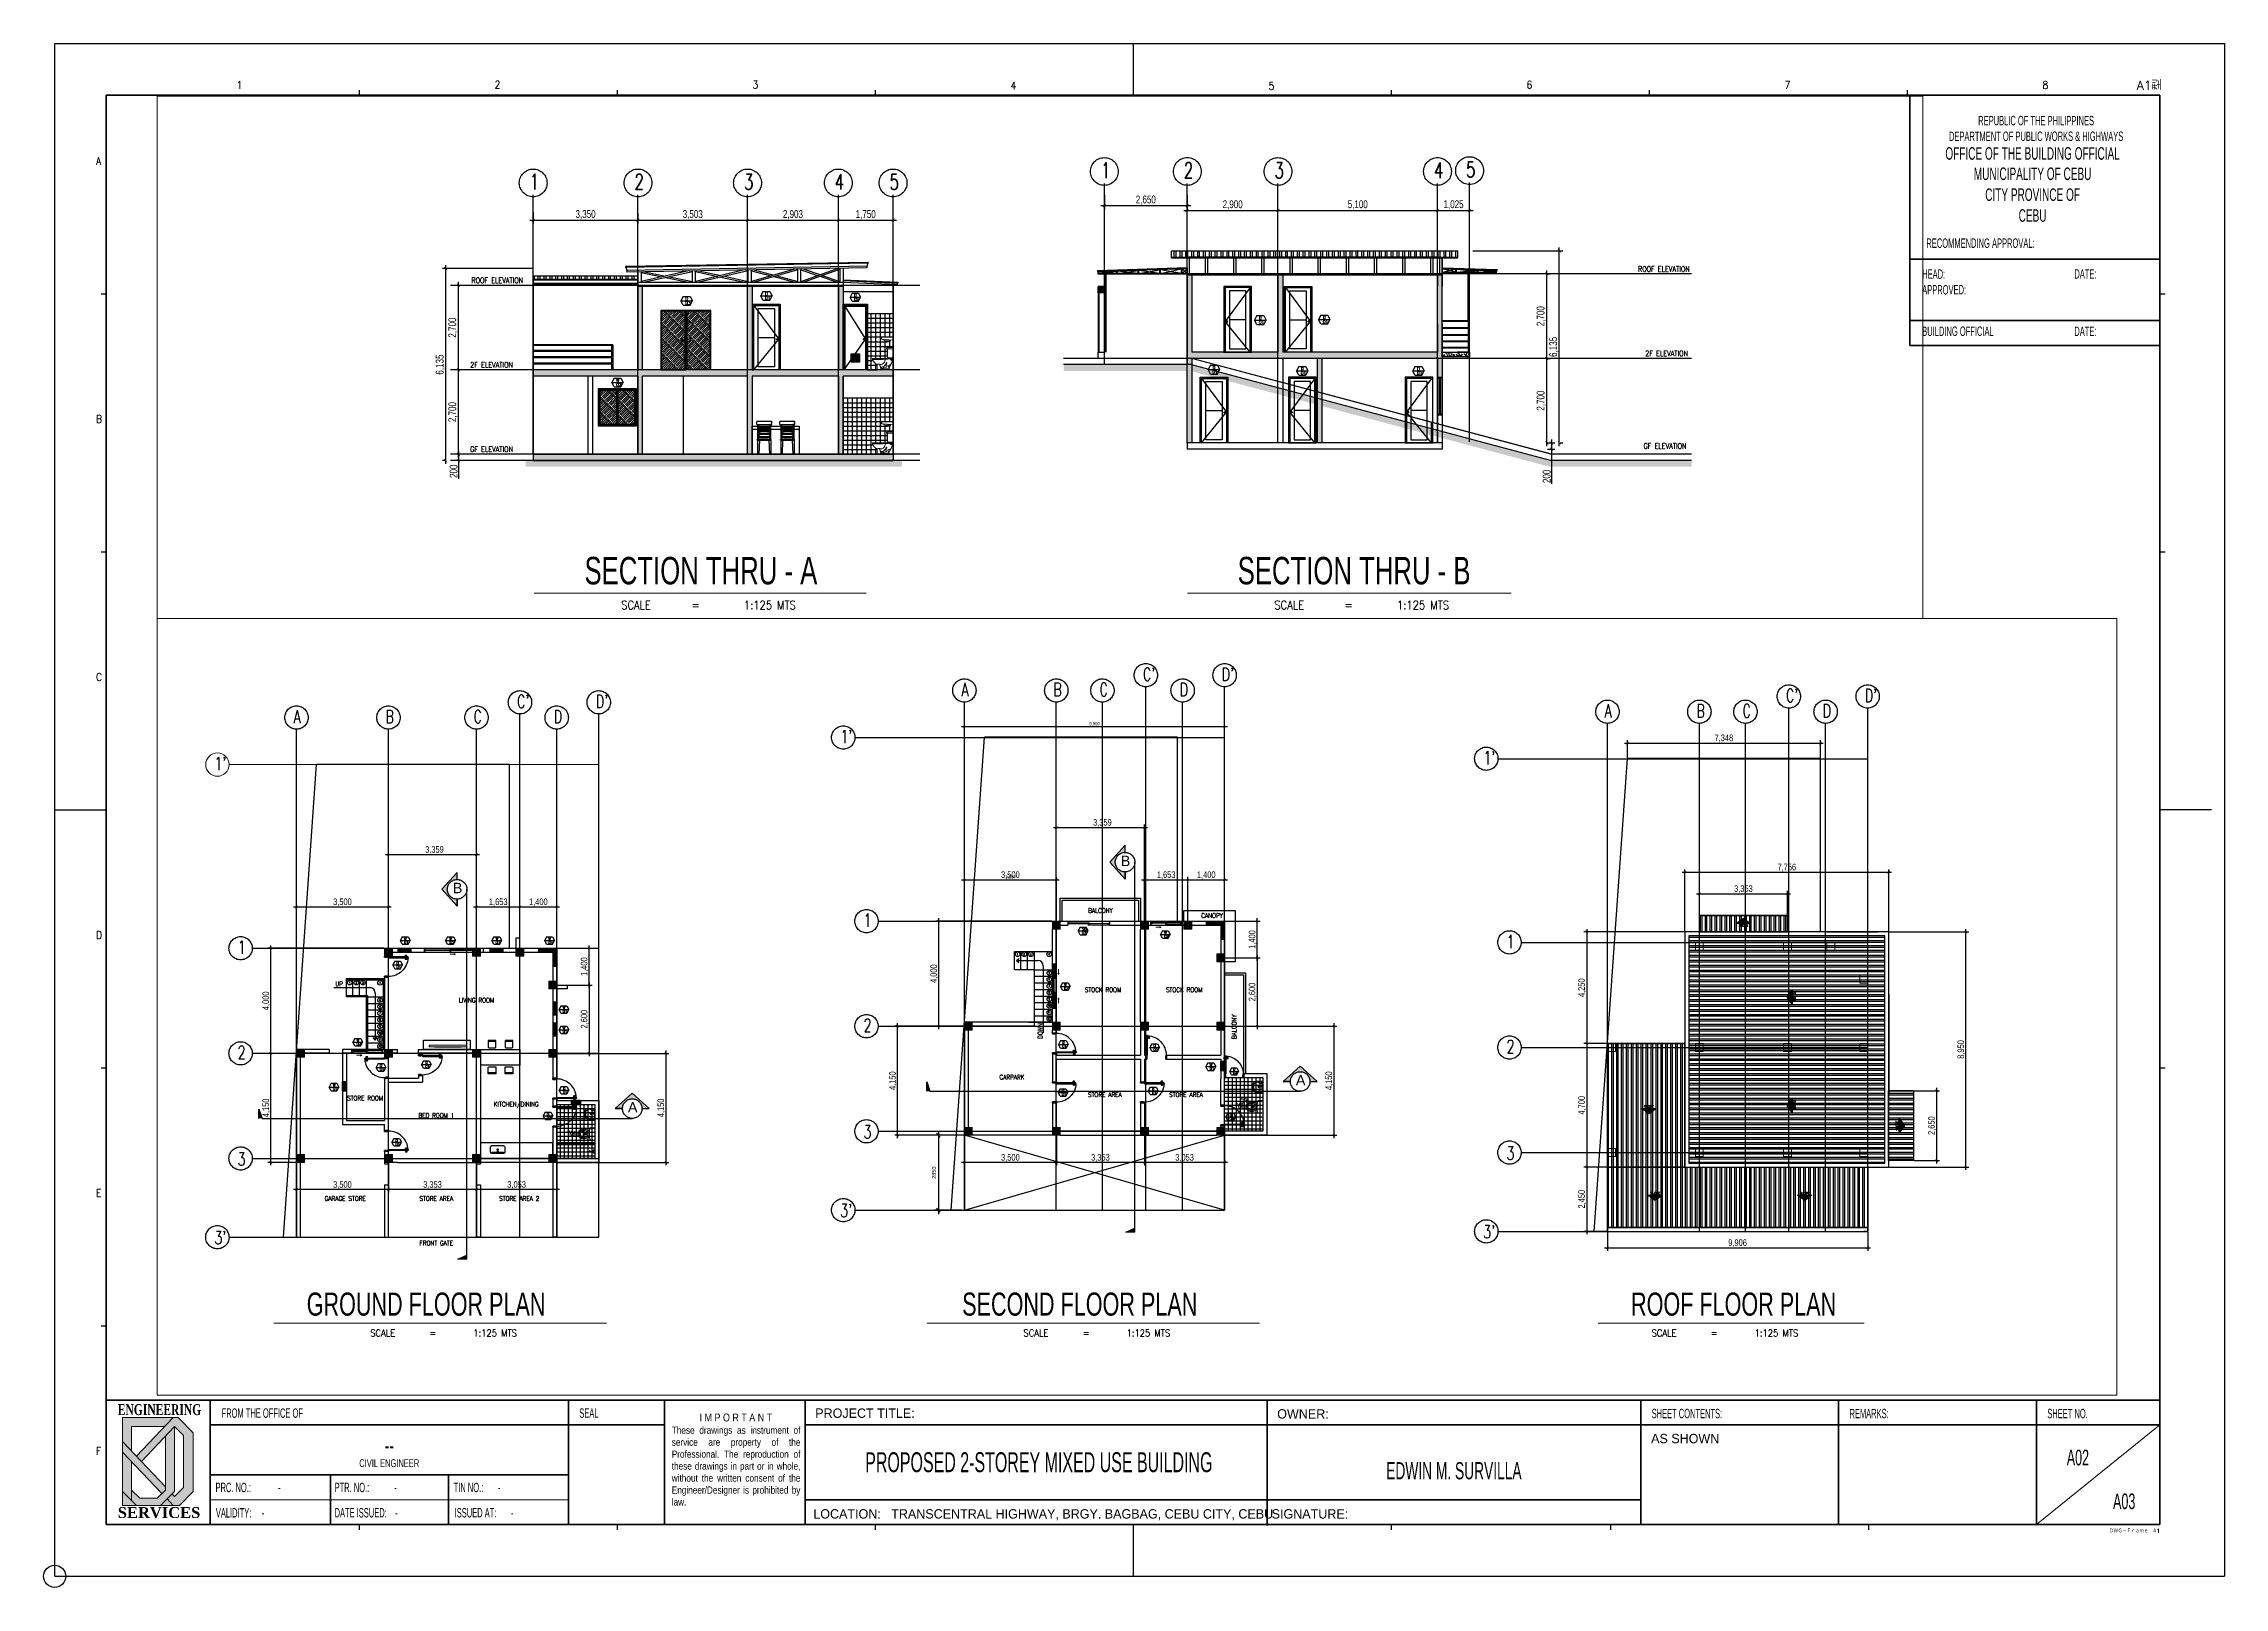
# Paper-space layout 'A2' of a CAD drawing. Header units: millimetres. Extents: x -4 to 841, y -4 to 594.
# The model-space entities are those that its viewports show. They can reach past a viewport. Long polylines and large blocks are cut down to what shows.
import ezdxf
from ezdxf.enums import TextEntityAlignment as Align

# ---------------------------------------------------------------- set-up
doc = ezdxf.new("R2010")
doc.units = ezdxf.units.MM
doc.header["$LTSCALE"] = 8
doc.header["$MEASUREMENT"] = 0
doc.header["$PDMODE"] = 3
doc.header["$PDSIZE"] = 0.3125
for name, pattern in [('CENTER', [50.8, 31.75, -6.35, 6.35, -6.35]), ('CONTINOUS', [0]), ('DASHED', [19.05, 12.7, -6.35]), ('DASHED2', [0.375, 0.25, -0.125]), ('HIDDEN', [9.525, 6.35, -3.175]), ('PHANTOM', [63.5, 31.75, -6.35, 6.35, -6.35, 6.35, -6.35]), ('XA-OP01-DOOR TYPES$0$DASHDOT2', [12.7, 6.35, -3.175, 0, -3.175])]:
    doc.linetypes.add(name, pattern=pattern)
doc.layers.get('0').update_dxf_attribs({"linetype": 'CONTINUOUS'})
doc.layers.get('DEFPOINTS').update_dxf_attribs({"color": 8, "linetype": 'CONTINUOUS'})
for name, color, linetype, lineweight in [('01', 1, 'CONTINUOUS', 0), ('A-ANNO-DIMS', 211, 'CONTINUOUS', 9), ('A-GLAZ', 151, 'CONTINUOUS', 18), ('A-HATCH', 49, 'CONTINUOUS', 0), ('A-TEXT', 251, 'CONTINUOUS', 15), ('A-WALL EXTERIOR', 4, 'CONTINUOUS', 40), ('A-WALL INTERIOR', 144, 'CONTINUOUS', 20), ('ARTEFACTOS SANITARIOS', 1, 'CONTINUOUS', 0), ('DIM', 2, 'CONTINUOUS', 25), ('S_wall', 251, 'CONTINUOUS', 0), ('TITLE BLOCK 20X30', 88, 'CONTINUOUS', 100)]:
    doc.layers.add(name, color=color, linetype=linetype, lineweight=lineweight)
for name, color, linetype in [('ar_column', 7, 'CONTINUOUS'), ('ar_furniture', 6, 'CONTINOUS'), ('ar_grid', 10, 'CENTER'), ('AR_ROOF', 7, 'CONTINUOUS'), ('ar_stairs', 7, 'CONTINOUS'), ('ar_wall', 7, 'CONTINOUS'), ('ar_xsection', 5, 'CONTINOUS'), ('DWGFRAME', 7, 'CONTINUOUS'), ('MARK', 7, 'CONTINUOUS'), ('PDF_Geometry', 7, 'CONTINUOUS'), ('TEXT', 2, 'CONTINUOUS'), ('XA-OP01-DOOR TYPES$0$A-CNTR', 90, 'XA-OP01-DOOR TYPES$0$DASHDOT2'), ('XA-OP01-DOOR TYPES$0$A-DOOR', 170, 'CONTINUOUS'), ('XA-OP01-DOOR TYPES$0$A-ELEV', 11, 'CONTINUOUS'), ('XA-OP01-DOOR TYPES$0$A-ELEV-BACK', 92, 'CONTINUOUS'), ('XA-OP01-DOOR TYPES$0$A-ELEV-FINE', 250, 'CONTINUOUS'), ('XA-OP01-DOOR TYPES$0$A-ELEV-FRNT', 212, 'CONTINUOUS')]:
    doc.layers.add(name, color=color, linetype=linetype)
doc.layers.add('mv', color=30, linetype='CONTINUOUS', plot=False)
doc.styles.add('Arial_1', font='arial.ttf', dxfattribs={"height": 150})
doc.styles.add('BIG', font='romans.shx', dxfattribs={"bigfont": '@extfont2.shx'})
doc.styles.add('CZL DRAWING TITLE', font='TCM_____.TTF', dxfattribs={"height": 1.84})
doc.styles.add('EN-SCL-DIM', font='swisscl.ttf')
doc.styles.add('MtXpl_Tw_Cen_MT_Cond', font='TCCM____.TTF')
doc.styles.add('PDF Arial', font='arial.ttf')
doc.styles.add('ROMANS', font='ROMANS', dxfattribs={"width": 0.8, "bigfont": 'BIGFONT'})
doc.styles.add('SKETCH 1', font='timesbd.ttf')
doc.styles.get("Standard").update_dxf_attribs({"font": 'txt.shx', "width": 0.7, "bigfont": 'extfont.shx'})
doc.dimstyles.new('Linear_-_3mm_Arial', dxfattribs={"dimscale": 304.8, "dimtxt": 153.03891, "dimasz": 0.492126, "dimexe": 0.492126, "dimexo": 0.328084, "dimgap": 0.287073, "dimtad": 1, "dimdec": 0, "dimzin": 0, "dimdsep": 46, "dimtxsty": 'Arial_1', "dimblk1": 'OBLIQUE', "dimblk2": 'OBLIQUE', "dimsah": 1, "dimcen": 0.09, "dimdle": 0.492126, "dimazin": 0, "dimtfac": 1, "dimtdec": 4, "dimtix": 1, "dimtmove": 0, "dimatfit": 3, "dimfxl": 1, "dimtvp": 1, "dimtfill": 1, "dimtolj": 1, "dimtzin": 0, "dimarcsym": 2})
doc.dimstyles.new('SC50', dxfattribs={"dimscale": 0.5, "dimtxt": 250, "dimasz": 200, "dimexe": 220, "dimexo": 50, "dimgap": 50, "dimtad": 1, "dimdec": 0, "dimrnd": 1, "dimzin": 0, "dimdsep": 46, "dimlunit": 6, "dimtxsty": 'EN-SCL-DIM', "dimblk": 'ARCHTICK', "dimcen": 100, "dimdle": 220, "dimclrd": 1, "dimclre": 1, "dimclrt": 3, "dimadec": 0, "dimazin": 0, "dimtfac": 1, "dimtdec": 0, "dimtofl": 0, "dimtmove": 0, "dimatfit": 3, "dimldrblk": 'OPEN90', "dimfxl": 1, "dimtolj": 1, "dimtzin": 0, "dimarcsym": 1})
pattern_1 = [(45, (-155237.038, 734797.874), (-17.6776695, 17.6776695), []), (45, (-155219.36, 734797.874), (-17.6776695, 17.6776695), [12.5, -6.25])]
pattern_2 = [(45, (-129809.12, 735830.028), (-17.6776695, 17.6776695), []), (45, (-129791.443, 735830.028), (-17.6776695, 17.6776695), [12.5, -6.25])]
pattern_3 = [(180, (-178145.3, 735484.81), (-1e-14, -187.5), []), (180, (-178207.8, 735547.31), (-1e-14, -187.5), [])]
pattern_4 = [(90, (-178145.3, 735484.81), (-187.5, 0), []), (90, (-178082.8, 735547.31), (-187.5, 0), [])]
pattern_5 = [(95, (-142353.13, 784341.83), (137.888, 115.70177), [18.75, -206.25]), (40, (-142353.13, 784341.83), (-157.49804, 108.44204), [15, -165]), (145.451444, (-142341.64, 784351.47), (-19.61004, 224.143805), [15.93505, -175.28553]), (91.1842, (-142388.49, 784377.18), (217.92335, 159.40344), [28.125, -309.375]), (141.635635, (-142370.33, 784390.47), (-6.97502, 337.42792), [23.90259, -262.92844]), (36.18416, (-142388.5, 784377.18), (-6.97502, 337.42792), [22.5, -247.5]), (66, (-142361.97, 784386.02), (176.692893, 34.34562), [18.75, -206.25]), (11, (-142361.97, 784386.02), (-85.17715, 171.20211), [15, -165]), (116.451445, (-142347.25, 784388.88), (91.51574, 205.54773), [15.93505, -175.28553]), (82.5, (-142353.13, 784341.826), (-56.698296, 60.997454), [0, -163, 0, -167.5, 0, -165.625]), (52.5, (-142353.13, 784341.83), (-23.218236, 116.227362), [0, -95.5, 0, -159.25, 0, -63.125]), (12.5, (-142392.55, 784302.405), (98.354542, 90.38019), [0, -62.5, 0, -195, 0, -258.75]), (2.5, (-142410.23, 784284.73), (85.397496, 120.78995), [0, -81.25, 0, -129.5, 0, -183.75])]
pattern_6 = [(45, (-142353.13, 784341.826), (-35.355339, 35.355339), [240, -30, 5, -30, 5, -30])]

# ---------------------------------------------------------------- blocks, each defined once
blk = doc.blocks.new('L2')
at = {"transparency": 33554676}
h = blk.add_hatch(color=7, dxfattribs=at)
h.dxf.hatch_style = 1
h.set_gradient(color1=(255, 255, 255))
h.paths.add_polyline_path([(-456.36, -468.39), (-453.48, -471.27), (-453.48, -458.77), (-456.36, -455.75)])
h.paths.add_polyline_path([(-456.36, -452.34), (-453.48, -455.39), (-453.48, -447.56), (-442.83, -447.56), (-440.1, -444.69), (-456.36, -444.69)])
at = {"transparency": 33554610}
h = blk.add_hatch(color=51, dxfattribs=at)
h.dxf.hatch_style = 1
h.set_gradient(color1=(153, 0, 0), color2=(255, 0, 0))
h.paths.add_polyline_path([(-439.74, -469.98), (-440.51, -469.16), (-442.1, -470.75), (-440.1, -472.86), (-438.14, -472.86), (-433.68, -468.39), (-433.68, -449.56), (-438.55, -444.69), (-440.1, -444.69), (-451.88, -457.09), (-450.29, -458.77), (-439.74, -447.56), (-436.84, -450.46), (-436.84, -467.08)])
at = {"transparency": 33554676}
h = blk.add_hatch(color=7, dxfattribs=at)
h.dxf.hatch_style = 1
h.set_gradient()
h.paths.add_polyline_path([(-456.36, -452.34), (-456.36, -455.75), (-443.73, -469.04), (-442.61, -467.92), (-442.61, -466.93)])
h = blk.add_hatch(color=7, dxfattribs=at)
h.dxf.hatch_style = 1
h.set_gradient(color2=(0, 255, 0))
h.paths.add_polyline_path([(-439.74, -468.39), (-439.74, -447.56), (-442.61, -450.62), (-442.61, -467.92), (-445.23, -470.54), (-450.86, -470.54), (-453.48, -467.92), (-453.48, -471.27), (-451.89, -472.86), (-444.2, -472.86)])
at = {"transparency": 33554610}
h = blk.add_hatch(color=51, dxfattribs=at)
h.dxf.hatch_style = 1
h.set_gradient(color1=(0, 0, 255), color2=(0, 0, 255))
h.paths.add_polyline_path([(-451.89, -472.86), (-456.36, -468.39), (-456.36, -472.86)])
h.paths.add_polyline_path([(-440.1, -472.86), (-442.1, -470.75), (-444.2, -472.86)])
for p, q in [((-456.36, -444.69), (-438.55, -444.69)), ((-456.36, -468.83), (-456.36, -444.69)), ((-438.55, -444.69), (-433.68, -449.56)), ((-442.83, -447.56), (-453.48, -447.56)), ((-453.48, -447.56), (-453.48, -455.39)), ((-442.61, -450.62), (-442.61, -467.92)), ((-436.84, -450.46), (-439.74, -447.56)), ((-439.74, -447.56), (-439.74, -468.39)), ((-436.84, -467.08), (-436.84, -450.46)), ((-433.68, -449.56), (-433.68, -468.39)), ((-453.48, -458.77), (-453.48, -471.27)), ((-450.86, -470.54), (-453.48, -467.92)), ((-445.23, -470.54), (-442.61, -467.92)), ((-439.74, -469.98), (-436.84, -467.08)), ((-456.36, -468.39), (-451.89, -472.86)), ((-438.14, -472.86), (-456.36, -472.86)), ((-450.86, -470.54), (-445.23, -470.54)), ((-439.74, -468.39), (-444.2, -472.86)), ((-433.68, -468.39), (-438.14, -472.86))]:
    blk.add_line(p, q)
at = {"ltscale": 1.25}
for p, q in [((-440.1, -444.69), (-451.88, -457.09)), ((-442.61, -466.93), (-456.36, -452.34)), ((-439.74, -447.56), (-450.29, -458.77)), ((-443.73, -469.04), (-456.36, -455.75)), ((-456.36, -468.39), (-456.36, -472.86)), ((-440.1, -472.86), (-442.1, -470.75)), ((-440.51, -469.16), (-439.74, -469.98))]:
    blk.add_line(p, q, dxfattribs=at)
at = {"color": 0, "style": 'SKETCH 1', "width": 0.7}
blk.add_text('ENGINEERING', height=3.5, dxfattribs=at).set_placement((-457.89, -443.9))
at = {"color": 0, "style": 'SKETCH 1'}
blk.add_text('SERVICES', height=3.5, dxfattribs=at).set_placement((-457.89, -476.87))
blk = doc.blocks.new('A1_枠04')
at = {"layer": 'A-WALL EXTERIOR', "transparency": 33554687}
for p, q in [((719.01, 477.01), (719.01, 574)), ((719.01, 510.4), (816, 510.4)), ((719.01, 486.71), (816, 486.71)), ((719.01, 477.01), (816, 477.01)), ((236.32, 58.64), (60.21, 58.64)), ((816, 58.64), (290.85, 58.64)), ((199.12, 39.32), (60.21, 39.32)), ((106.87, 39.32), (106.87, 20)), ((152.62, 39.32), (152.62, 20)), ((614.78, 29.66), (290.85, 29.66))]:
    blk.add_line(p, q, dxfattribs=at)
at = {"layer": 'A-WALL INTERIOR', "transparency": 33554687}
for points in [[(816, 58.64), (768.16, 20)], [(199.12, 29.66), (60.21, 29.66)]]:
    blk.add_lwpolyline(points, dxfattribs=at)
at = {"layer": 'DEFPOINTS', "linetype": 'Continuous'}
for p, q in [((0, 0), (0, 594)), ((0, 594), (841, 594)), ((841, 594), (841, 0)), ((0, 0), (841, 0))]:
    blk.add_line(p, q, dxfattribs=at)
at = {"layer": 'DEFPOINTS'}
blk.add_circle((0, 0), 4.31, dxfattribs=at)
at = {"layer": 'DWGFRAME', "linetype": 'Continuous'}
for p, q in [((418, 594), (418, 574)), ((118, 576), (118, 574)), ((218, 576), (218, 574)), ((318, 576), (318, 574)), ((518, 576), (518, 574)), ((618, 576), (618, 574)), ((718, 576), (718, 574)), ((18, 497), (20, 497)), ((816, 497), (818, 497)), ((18, 397), (20, 397)), ((816, 397), (818, 397)), ((0, 297), (20, 297)), ((836, 297), (816, 297)), ((18, 197), (20, 197)), ((816, 197), (818, 197)), ((18, 97), (20, 97)), ((20, 100), (20, 20)), ((118, 20), (118, 18)), ((218, 20), (218, 18)), ((318, 20), (318, 18)), ((418, 20), (418, 0)), ((518, 20), (518, 18)), ((603, 20), (603, 18)), ((703, 20), (703, 18))]:
    blk.add_line(p, q, dxfattribs=at)
at = {"layer": 'TITLE BLOCK 20X30', "linetype": 'Continuous'}
for p, q in [((20, 20), (20, 574)), ((20, 574), (816, 574)), ((816, 574), (816, 20)), ((20, 20), (816, 20))]:
    blk.add_line(p, q, dxfattribs=at)
at = {"layer": 'TITLE BLOCK 20X30', "transparency": 33554687}
for p, q in [((816, 68.29), (20, 68.29)), ((60.21, 68.29), (60.21, 20)), ((199.12, 68.29), (199.12, 20)), ((236.32, 68.29), (236.32, 20)), ((290.85, 68.29), (290.85, 20)), ((469.91, 68.03), (469.91, 19.74)), ((614.78, 68.39), (614.78, 20.09)), ((691.47, 68.39), (691.47, 20.09)), ((768.16, 68.39), (768.16, 20.09))]:
    blk.add_line(p, q, dxfattribs=at)
at = {"layer": 'A-HATCH', "color": 2, "transparency": 33554687, "xscale": 1.209702952296688, "yscale": 1.209702952296688, "zscale": 1.209702952296688}
blk.add_blockref('L2', (578.35, 599.46), dxfattribs=at)
at = {"layer": 'A-TEXT', "transparency": 33554687, "style": 'MtXpl_Tw_Cen_MT_Cond'}
for s, height, p in [('PROJECT TITLE:', 3.6291, (294.8, 61.4)), ('OWNER:', 3.629, (473.87, 61.12)), ('LOCATION:   TRANSCENTRAL HIGHWAY, BRGY. BAGBAG, CEBU CITY, CEBU', 3.6291, (294.05, 22.37))]:
    blk.add_text(s, height=height, dxfattribs=at).set_placement(p)
at = {"layer": 'A-TEXT', "style": 'MtXpl_Tw_Cen_MT_Cond'}
blk.add_text('SIGNATURE:', height=3.629, dxfattribs=at).set_placement((471.71, 22.37))
at = {"layer": 'A-TEXT', "transparency": 33554687, "attachment_point": 5}
for s, insert, char_height, width in [('\\pxqc;{\\fTw Cen MT Condensed|b0|i0|c0|p34;REPUBLIC OF THE PHILIPPINES\\PDEPARTMENT OF PUBLIC WORKS & HIGHWAYS}', (768.02, 561.11), 3.6372, 90.2652), ('\\pxqc;{\\fTw Cen MT Condensed|b0|i0|c0|p34;OFFICE OF THE BUILDING OFFICIAL}', (766.66, 551.4), 4.8496, 85.0139), ('{\\fTw Cen MT Condensed|b0|i0|c0|p34;MUNICIPALITY OF CEBU CITY PROVINCE OF CEBU}', (766.66, 535.44), 4.8496, 48.0507), ('\\pxqc;{\\fTw Cen MT Condensed|b0|i0|c0|p34;RECOMMENDING APPROVAL:}', (746.47, 516.64), 3.6372, 66.9521), ('\\pxql;{\\fTw Cen MT Condensed|b0|i0|c0|p34;HEAD:\\PAPPROVED:}', (757.34, 501.61), 3.6372, 66.9521), ('\\pxqc;{\\fTw Cen MT Condensed|b0|i0|c0|p34;DATE:}', (787.14, 504.76), 3.6372, 18.776), ('\\pxql;{\\fTw Cen MT Condensed|b0|i0|c0|p34;BUILDING OFFICIAL}', (741.77, 482.51), 3.6372, 35.7999), ('\\pxqc;{\\fTw Cen MT Condensed|b0|i0|c0|p34;DATE:}', (787.14, 482.51), 3.6372, 18.776), ('\\pxql;{\\fTw Cen MT Condensed|b0|i0|c0|p34;FROM THE OFFICE OF }', (101.89, 63.22), 3.6291, 74.3868), ('\\pxql;{\\fTw Cen MT Condensed|b0|i0|c0|p34;SEAL}', (240.53, 63.22), 3.6291, 74.3868), ('\\pxql;{\\fTw Cen MT Condensed|b0|i0|c0|p34;SHEET CONTENTS:}', (656.19, 63.05), 3.6291, 74.3868), ('\\pxql;{\\fTw Cen MT Condensed|b0|i0|c0|p34;REMARKS:}', (732.88, 63.05), 3.6291, 74.3868), ('\\pxql;{\\fTw Cen MT Condensed|b0|i0|c0|p34;SHEET NO.}', (809.57, 63.05), 3.6291, 74.3868), ('\\pxqc;{\\fTw Cen MT Condensed|b0|i0|c0|p34;CIVIL ENGINEER}', (129.67, 43.82), 3.0243, 138.908), ('{\\fTw Cen MT Condensed|b0|i0|c0|p34;\\H0.86104x;--}', (129.67, 50.76), 7.7272, 138.908), ('\\pxql,t11;{\\fTw Cen MT Condensed|b0|i0|c0|p34;PRC. NO.:             -     }', (84.16, 34.41), 3.6291, 43.6636), ('\\pxql;{\\fTw Cen MT Condensed|b0|i0|c0|p34;  PTR. NO.:            -          }', (130.79, 34.41), 3.6291, 47.8412), ('\\pxql;{\\fTw Cen MT Condensed|b0|i0|c0|p34;TIN NO.:       -     }', (178.7, 34.41), 3.6291, 48.1324), ('\\pxql;{\\fTw Cen MT Condensed|b0|i0|c0|p34;VALIDITY:     -  }', (84.42, 24.59), 3.6291, 43.9238), ('\\pxql;{\\fTw Cen MT Condensed|b0|i0|c0|p34;  DATE ISSUED:    -}', (129.38, 24.59), 3.6291, 45.024), ('\\pxql;{\\fTw Cen MT Condensed|b0|i0|c0|p34;ISSUED AT:       -     }', (176.99, 24.59), 3.6291, 43.9238)]:
    blk.add_mtext(s, dxfattribs=dict(at, insert=insert, char_height=char_height, width=width))
at = {"layer": 'A-TEXT', "transparency": 33554687, "insert": (239.17, 63.04), "char_height": 3.02426, "width": 49.7164, "attachment_point": 1, "style": 'CZL DRAWING TITLE'}
blk.add_mtext('\\pxqc;{\\fTw Cen MT Condensed|b0|i0|c0|p34;I M P O R T A N T\\H0.92x;\\P\\pqj;These drawings as instrument of service are property of the Professional. The reproduction of these drawings in part or in whole, without the written consent of the Engineer/Designer is prohibited by law.}', dxfattribs=at)
at = {"layer": 'A-TEXT', "attachment_point": 5}
for s, insert, char_height, width in [('{\\fTw Cen MT Condensed|b0|i0|c0|p34;PROPOSED 2-STOREY MIXED USE BUILDING}', (381.46, 44.15), 7.7272, 163.359), ('\\pxt2;{\\fTw Cen MT Condensed|b0|i0|c0|p34;EDWIN M. SURVILLA}', (542.34, 40.86), 6.6534, 144.8676), ('\\pxql;{\\fTw Cen MT Condensed|b0|i0|c0|p34;A03}', (803.46, 29.01), 6.0485, 11.2158)]:
    blk.add_mtext(s, dxfattribs=dict(at, insert=insert, char_height=char_height, width=width))
at = {"layer": 'DWGFRAME', "color": 7, "linetype": 'Continuous', "style": 'BIG', "width": 0.857142}
for s, p in [('1', (70.5, 576.46)), ('2', (170.5, 576.6)), ('3', (270.5, 576.55)), ('4', (370.5, 576.24)), ('5', (470.5, 576.1)), ('6', (570.5, 576.53)), ('7', (670.5, 576.5)), ('8', (770.5, 576.5)), ('A', (16.02, 547)), ('B', (16.02, 447)), ('C', (16.05, 347)), ('D', (16.05, 247)), ('E', (16.02, 147)), ('F', (16.02, 47))]:
    blk.add_text(s, height=3, dxfattribs=at).set_placement(p)
at = {"layer": 'DWGFRAME', "color": 7, "linetype": 'Continuous', "style": 'BIG'}
blk.add_text('A1型', height=3.5, dxfattribs=at).set_placement((807.05, 576.06))
at = {"layer": 'DWGFRAME', "width": 0.8}
blk.add_text('ＤＷＧ－Ｆｒａｍｅ\u3000Ａ1', height=1.5, dxfattribs=at).set_placement((816, 16.38), align=Align.BOTTOM_RIGHT)
blk = doc.blocks.new('column')
at = {"layer": 'A-ANNO-DIMS', "ltscale": 1.25}
h = blk.add_hatch(dxfattribs=at)
h.set_pattern_fill('ANSI32', color=5, scale=50)
h.paths.add_polyline_path([(50520, -350284), (50820, -350284), (50820, -349984), (50520, -349984)])
at = {"layer": 'A-ANNO-DIMS', "color": 0, "ltscale": 1.25}
blk.add_lwpolyline([(50520, -350284), (50820, -350284), (50820, -349984), (50520, -349984)], close=True, dxfattribs=at)
blk = doc.blocks.new('M_Window-Sliding-Double - 1200 x 1200mm-712927-4_ 2ND FLR FFL')
at = {"layer": 'A-GLAZ', "lineweight": 18}
for p, q in [((-600, 71.19), (-600, -78.81)), ((-600, 71.19), (-536.5, 71.19)), ((-580.95, 71.19), (-580.95, -17.71)), ((-536.5, 26.74), (-580.95, 26.74)), ((-536.5, 71.19), (-536.5, 26.74)), ((-22.225, -17.71), (-22.225, 71.19)), ((-22.225, 71.19), (22.225, 71.19)), ((22.225, 26.74), (-22.225, 26.74)), ((22.225, 71.19), (22.225, -17.71)), ((536.5, 26.74), (536.5, -17.71)), ((580.95, 26.74), (536.5, 26.74)), ((580.95, 71.19), (600, 71.19)), ((580.95, 71.19), (580.95, -17.71)), ((600, -78.81), (600, 71.19)), ((-600, -17.71), (-580.95, -17.71)), ((-22.225, -17.71), (22.225, -17.71)), ((536.5, -17.71), (600, -17.71))]:
    blk.add_line(p, q, dxfattribs=at)
at = {"layer": 'A-GLAZ'}
for p, q in [((600, 71.19), (-600, 71.19)), ((-536.5, 71.19), (-22.225, 71.19)), ((22.225, 71.19), (580.95, 71.19)), ((198.4, 147.39), (249.2, 172.79)), ((198.4, 147.39), (249.2, 121.99)), ((198.4, 147.39), (401.6, 147.39)), ((-600, -78.81), (600, -78.81)), ((-580.95, -17.71), (-22.225, -17.71)), ((22.225, -17.71), (536.5, -17.71))]:
    blk.add_line(p, q, dxfattribs=at)
at = {"layer": 'A-GLAZ', "lineweight": 25}
for p, q in [((-536.5, 48.965), (-22.225, 48.965)), ((22.225, 4.515), (536.5, 4.515))]:
    blk.add_line(p, q, dxfattribs=at)
blk = doc.blocks.new('Pta 0.7 Der .15 Abierta')
blk.add_hatch(color=9).paths.add_polyline_path([(-0.064, 0.017), (-0.064, 0.712), (-0.029, 0.712), (-0.029, 0.017)])
h = blk.add_hatch(color=256)
h.paths.add_polyline_path([(0, -0.111), (0, -0.122), (-0.036, -0.122), (-0.036, -0.029), (-0.021, -0.029), (-0.021, 0.011), (0, 0.011), (0, 0), (0.001, 0), (0.001, 0.012), (-0.022, 0.012), (-0.022, -0.028), (-0.037, -0.028), (-0.037, -0.123), (0.001, -0.123), (0.001, -0.111)])
h.paths.add_polyline_path([(-0.744, -0.111), (-0.744, -0.122), (-0.708, -0.122), (-0.708, -0.029), (-0.723, -0.029), (-0.723, 0.011), (-0.744, 0.011), (-0.744, 0), (-0.745, 0), (-0.745, 0.012), (-0.722, 0.012), (-0.722, -0.028), (-0.707, -0.028), (-0.707, -0.123), (-0.745, -0.123), (-0.745, -0.111)])
for p, q in [((-0.12, 0.662), (-0.12, 0.615)), ((-0.087, 0.661), (-0.116, 0.665)), ((-0.085, 0.658), (-0.085, 0.619)), ((-0.064, 0.672), (-0.07, 0.672)), ((-0.07, 0.672), (-0.07, 0.604)), ((-0.064, 0.672), (-0.064, 0.604)), ((-0.029, 0.672), (-0.024, 0.672)), ((-0.029, 0.672), (-0.029, 0.604)), ((-0.024, 0.672), (-0.024, 0.604)), ((-0.009, 0.658), (-0.009, 0.619)), ((-0.006, 0.661), (0.023, 0.665)), ((0.026, 0.662), (0.026, 0.615)), ((-0.122, 0.649), (-0.122, 0.628)), ((-0.12, 0.649), (-0.122, 0.649)), ((-0.12, 0.628), (-0.122, 0.628)), ((-0.087, 0.616), (-0.116, 0.612)), ((-0.074, 0.647), (-0.085, 0.647)), ((-0.074, 0.63), (-0.085, 0.63)), ((-0.074, 0.629), (-0.074, 0.648)), ((-0.064, 0.604), (-0.07, 0.604)), ((-0.029, 0.604), (-0.024, 0.604)), ((-0.019, 0.629), (-0.019, 0.648)), ((-0.019, 0.647), (-0.009, 0.647)), ((-0.019, 0.63), (-0.009, 0.63)), ((-0.006, 0.616), (0.023, 0.612)), ((0.026, 0.649), (0.028, 0.649)), ((0.026, 0.628), (0.028, 0.628)), ((0.028, 0.649), (0.028, 0.628))]:
    blk.add_line(p, q)
for points in [[(-0.064, 0.017), (-0.064, 0.712), (-0.029, 0.712), (-0.029, 0.017)], [(-0.744, -0.111), (-0.744, -0.122), (-0.708, -0.122), (-0.708, -0.029), (-0.723, -0.029), (-0.723, 0.011), (-0.744, 0.011), (-0.744, 0), (-0.745, 0), (-0.745, 0.012), (-0.722, 0.012), (-0.722, -0.028), (-0.707, -0.028), (-0.707, -0.123), (-0.745, -0.123), (-0.745, -0.111)], [(0, -0.111), (0, -0.122), (-0.036, -0.122), (-0.036, -0.029), (-0.021, -0.029), (-0.021, 0.011), (0, 0.011), (0, 0), (0.001, 0), (0.001, 0.012), (-0.022, 0.012), (-0.022, -0.028), (-0.037, -0.028), (-0.037, -0.123), (0.001, -0.123), (0.001, -0.111)]]:
    blk.add_lwpolyline(points, close=True)
for points in [[(-0.025, 0.016, 0.414214), (-0.026, 0.017), (-0.056, 0.017), (-0.056, 0.016), (-0.026, 0.016, 12.92773), (-0.026, 0.018), (-0.025, 0.017, -13.063763), (-0.025, 0.016)], [(-0.023, 0.014, -0.414214), (-0.022, 0.013), (-0.022, -0.017), (-0.023, -0.017), (-0.023, 0.013, -12.92773), (-0.022, 0.013), (-0.022, 0.014, 13.063763), (-0.023, 0.014)]]:
    blk.add_lwpolyline(points, format="xyb", close=True)
at = {"color": 8, "linetype": 'HIDDEN'}
blk.add_arc((-0.022, 0.014), 0.7, 93.49994, 180.12729, dxfattribs=at)
for centre, radius, start, end in [((-0.117, 0.662), 0.003, 82.02346, 180), ((-0.088, 0.658), 0.003, 0, 82.02346), ((-0.074, 0.652), 0.00392, 264.85268, 9.81939), ((-0.02, 0.652), 0.00392, 170.18061, 275.14732), ((-0.006, 0.658), 0.003, 97.97654, 180), ((0.023, 0.662), 0.003, 0, 97.97654), ((-0.117, 0.615), 0.003, 180, 277.97654), ((-0.088, 0.619), 0.003, 277.97654, 0), ((-0.074, 0.625), 0.00392, 350.18061, 95.14732), ((-0.02, 0.625), 0.00392, 84.85268, 189.81939), ((-0.006, 0.619), 0.003, 180, 262.02346), ((0.023, 0.615), 0.003, 262.02346, 0)]:
    blk.add_arc(centre, radius, start, end)
blk = doc.blocks.new('wind')
at = {"layer": 'A-GLAZ'}
for p, q in [((54025, -350529), (54025, -350629)), ((54050, -350554), (54025, -350554)), ((54050, -350604), (54025, -350604)), ((54050, -350554), (54050, -350604)), ((54050, -350561), (54052, -350561)), ((54050, -350567), (54500, -350567)), ((54050, -350592), (54500, -350592)), ((54050, -350597), (54052, -350597)), ((54052, -350561), (54052, -350564)), ((54052, -350564), (54055, -350564)), ((54052, -350597), (54052, -350594)), ((54052, -350594), (54055, -350594)), ((54055, -350564), (54055, -350567)), ((54055, -350594), (54055, -350592)), ((54497, -350564), (54494, -350564)), ((54494, -350564), (54494, -350567)), ((54494, -350594), (54494, -350592)), ((54497, -350594), (54494, -350594)), ((54500, -350561), (54497, -350561)), ((54497, -350561), (54497, -350564)), ((54497, -350597), (54497, -350594)), ((54500, -350597), (54497, -350597)), ((54500, -350554), (54500, -350604)), ((54500, -350554), (54525, -350554)), ((54500, -350604), (54525, -350604)), ((54525, -350629), (54525, -350529)), ((54525, -350529), (54525, -350629))]:
    blk.add_line(p, q, dxfattribs=at)
at = {"layer": 'A-GLAZ', "linetype": 'DASHED2'}
for p, q in [((54075, -350567), (54075, -350592)), ((54475, -350567), (54475, -350592))]:
    blk.add_line(p, q, dxfattribs=at)
blk = doc.blocks.new('win2')
at = {"layer": 'A-GLAZ'}
for p, q in [((56227, -350009), (56227, -350109)), ((56252, -350034), (56227, -350034)), ((56252, -350084), (56227, -350084)), ((56252, -350034), (56252, -350084)), ((56252, -350041), (56254, -350041)), ((56252, -350047), (56864, -350047)), ((56252, -350072), (56839, -350072)), ((56252, -350077), (56254, -350077)), ((56254, -350041), (56254, -350044)), ((56254, -350044), (56257, -350044)), ((56254, -350077), (56254, -350074)), ((56254, -350074), (56257, -350074)), ((56257, -350044), (56257, -350047)), ((56257, -350074), (56257, -350072)), ((56902, -350684), (56802, -350684)), ((56877, -350659), (56827, -350659)), ((56827, -350659), (56827, -350684)), ((56834, -350659), (56834, -350657)), ((56834, -350657), (56837, -350657)), ((56837, -350657), (56837, -350654)), ((56837, -350654), (56839, -350654)), ((56839, -350659), (56839, -350072)), ((56864, -350659), (56864, -350047)), ((56867, -350654), (56864, -350654)), ((56867, -350657), (56867, -350654)), ((56870, -350657), (56867, -350657)), ((56870, -350659), (56870, -350657)), ((56877, -350659), (56877, -350684))]:
    blk.add_line(p, q, dxfattribs=at)
at = {"layer": 'A-GLAZ', "linetype": 'DASHED2'}
for p, q in [((56277, -350047), (56277, -350072)), ((56864, -350634), (56839, -350634))]:
    blk.add_line(p, q, dxfattribs=at)
at = {"layer": 'ar_wall', "ltscale": 1.25}
for p, q in [((56227, -349984), (56227, -350134)), ((56927, -349984), (56927, -350134)), ((56927, -350684), (56777, -350684))]:
    blk.add_line(p, q, dxfattribs=at)
blk = doc.blocks.new('A$C9f2874aa')
at = {"layer": 'PDF_Geometry', "lineweight": 13}
for points in [[(0, 1431), (57, 1431), (57, 0), (0, 0)], [(57, 1232), (78, 1232), (78, 206), (57, 206)]]:
    blk.add_lwpolyline(points, close=True, dxfattribs=at)
blk = doc.blocks.new('123')
at = {"layer": 'A-GLAZ', "true_color": 0x939598}
h = blk.add_hatch(dxfattribs=at)
h.set_pattern_fill('ANSI33', color=252, scale=100)
h.set_pattern_definition([(45, (0, -31110.742), (-17.6776695, 17.6776695), []), (45, (17.678, -31110.742), (-17.6776695, 17.6776695), [12.5, -6.25])])
h.paths.add_polyline_path([(54169, -381095), (52473, -381095), (52473, -381156), (52537, -381156), (53051, -381156), (53096, -381156), (53654, -381156), (54169, -381156)])
at = {"layer": 'A-GLAZ'}
for p, q in [((54169, -381095), (52473, -381095)), ((52473, -381245), (53673, -381245)), ((53051, -381245), (52492, -381245)), ((53051, -381156), (52537, -381156)), ((52875, -381321), (52672, -381321)), ((52875, -381321), (52824, -381296)), ((52875, -381321), (52824, -381347)), ((53654, -381156), (53096, -381156)), ((53610, -381245), (53096, -381245)), ((54169, -381156), (53654, -381156)), ((53767, -381321), (53818, -381296)), ((53767, -381321), (53818, -381347)), ((53767, -381321), (53970, -381321))]:
    blk.add_line(p, q, dxfattribs=at)
at = {"layer": 'A-GLAZ', "lineweight": 18}
for p, q in [((52473, -381095), (52473, -381245)), ((52537, -381156), (52473, -381156)), ((52492, -381245), (52473, -381245)), ((52492, -381245), (52492, -381156)), ((52492, -381201), (52537, -381201)), ((52537, -381201), (52537, -381156)), ((53096, -381156), (53051, -381156)), ((53051, -381245), (53051, -381156)), ((53051, -381201), (53096, -381201)), ((53096, -381245), (53051, -381245)), ((53096, -381156), (53096, -381245)), ((53654, -381156), (53610, -381156)), ((53610, -381245), (53610, -381156)), ((53610, -381201), (53654, -381201)), ((53610, -381245), (53610, -381201)), ((53610, -381201), (53654, -381201)), ((54169, -381245), (53610, -381245)), ((53654, -381245), (53610, -381245)), ((53673, -381156), (53654, -381156)), ((53654, -381245), (53654, -381156)), ((53654, -381156), (53654, -381245)), ((54105, -381201), (54105, -381156)), ((54150, -381201), (54105, -381201)), ((54150, -381245), (54150, -381156)), ((54169, -381095), (54169, -381245))]:
    blk.add_line(p, q, dxfattribs=at)
at = {"layer": 'A-GLAZ', "lineweight": 25}
for p, q in [((53051, -381178), (52537, -381178)), ((53610, -381223), (53096, -381223)), ((54105, -381178), (53654, -381179))]:
    blk.add_line(p, q, dxfattribs=at)
blk = doc.blocks.new('231231')
at = {"layer": 'ar_wall', "ltscale": 1.25, "true_color": 0x939598}
h = blk.add_hatch(dxfattribs=at)
h.set_pattern_fill('ANSI33', color=252, scale=75)
h.paths.add_polyline_path([(57096, -385360), (57093, -385360), (57093, -385357), (57090, -385357), (57090, -385355), (57083, -385355), (57083, -385330), (57058, -385330), (57033, -385330), (57033, -385680), (57083, -385680), (57083, -385655), (57090, -385655), (57090, -385652), (57093, -385652), (57093, -385649), (57096, -385649)])
h.paths.add_polyline_path([(57183, -385330), (57133, -385330), (57133, -385355), (57126, -385355), (57126, -385357), (57123, -385357), (57123, -385360), (57121, -385360), (57121, -385649), (57123, -385649), (57123, -385652), (57126, -385652), (57126, -385655), (57133, -385655), (57133, -385680), (57183, -385680)])
at = {"layer": 'A-GLAZ'}
for p, q in [((57058, -385330), (57158, -385330)), ((57158, -385330), (57058, -385330)), ((57083, -385355), (57083, -385330)), ((57133, -385355), (57083, -385355)), ((57090, -385355), (57090, -385357)), ((57090, -385357), (57093, -385357)), ((57093, -385357), (57093, -385360)), ((57093, -385360), (57096, -385360)), ((57096, -385655), (57096, -385355)), ((57121, -385655), (57121, -385355)), ((57123, -385360), (57121, -385360)), ((57126, -385357), (57123, -385357)), ((57123, -385357), (57123, -385360)), ((57126, -385355), (57126, -385357)), ((57133, -385355), (57133, -385330)), ((57158, -385680), (57058, -385680)), ((57133, -385655), (57083, -385655)), ((57083, -385655), (57083, -385680)), ((57090, -385655), (57090, -385652)), ((57090, -385652), (57093, -385652)), ((57093, -385652), (57093, -385649)), ((57093, -385649), (57096, -385649)), ((57123, -385649), (57121, -385649)), ((57123, -385652), (57123, -385649)), ((57126, -385652), (57123, -385652)), ((57126, -385655), (57126, -385652)), ((57133, -385655), (57133, -385680))]:
    blk.add_line(p, q, dxfattribs=at)
at = {"layer": 'A-GLAZ', "linetype": 'DASHED2'}
for p, q in [((57121, -385380), (57096, -385380)), ((57121, -385630), (57096, -385630))]:
    blk.add_line(p, q, dxfattribs=at)
at = {"layer": 'ar_wall', "ltscale": 1.25}
for p, q in [((57183, -385330), (57033, -385330)), ((57033, -385680), (57033, -385330)), ((57183, -385680), (57183, -385330)), ((57183, -385680), (57033, -385680))]:
    blk.add_line(p, q, dxfattribs=at)
blk = doc.blocks.new('SDDAS')
at = {"layer": 'A-GLAZ', "lineweight": 18}
for p, q in [((96097, -350599), (96097, -350449)), ((96116, -350450), (96097, -350450)), ((96097, -350510), (96097, -350599)), ((96116, -350599), (96097, -350599)), ((96116, -350599), (96116, -350449)), ((96160, -350510), (96116, -350510)), ((96116, -350599), (96116, -350510)), ((96116, -350554), (96160, -350554)), ((96160, -350554), (96160, -350510)), ((96919, -350510), (96874, -350510)), ((96874, -350599), (96874, -350510)), ((96874, -350554), (96919, -350554)), ((96919, -350599), (96874, -350599)), ((96919, -350510), (96919, -350599)), ((97633, -350554), (97678, -350554)), ((97633, -350599), (97633, -350554)), ((97678, -350599), (97633, -350599)), ((97678, -350599), (97678, -350449)), ((97678, -350449), (97697, -350449)), ((97697, -350599), (97697, -350449))]:
    blk.add_line(p, q, dxfattribs=at)
at = {"layer": 'A-GLAZ'}
for p, q in [((96097, -350599), (96116, -350599)), ((96874, -350510), (96160, -350510)), ((96874, -350599), (97697, -350599)), ((97633, -350599), (96919, -350599)), ((97678, -350510), (97678, -350510))]:
    blk.add_line(p, q, dxfattribs=at)
at = {"layer": 'A-GLAZ', "lineweight": 25}
for p, q in [((96874, -350554), (96160, -350554)), ((97633, -350554), (96919, -350554))]:
    blk.add_line(p, q, dxfattribs=at)
blk = doc.blocks.new('4123')
at = {"layer": 'A-GLAZ'}
for p, q in [((53676, -349984), (51676, -349984)), ((51676, -350134), (53676, -350134)), ((52654, -350042), (51695, -350042)), ((53054, -350134), (52495, -350134)), ((52878, -350211), (52675, -350211)), ((52878, -350211), (52827, -350185)), ((52878, -350211), (52827, -350236)), ((53613, -350134), (53099, -350134))]:
    blk.add_line(p, q, dxfattribs=at)
at = {"layer": 'A-GLAZ', "lineweight": 18}
for p, q in [((51676, -349984), (51676, -350134)), ((53676, -350134), (53676, -349984)), ((51695, -350019), (51676, -350019)), ((51676, -350042), (51676, -350042)), ((51695, -350108), (51676, -350108)), ((51695, -350108), (51695, -350019)), ((51740, -350042), (51695, -350042)), ((51695, -350086), (51740, -350086)), ((51740, -350086), (51740, -350042)), ((52699, -350019), (52654, -350019)), ((52654, -350108), (52654, -350019)), ((52654, -350111), (52699, -350111)), ((52699, -350019), (52699, -350108)), ((53099, -350134), (53054, -350134)), ((53613, -350042), (53657, -350042)), ((53613, -350086), (53613, -350042)), ((53657, -350086), (53613, -350086)), ((53676, -350134), (53613, -350134)), ((53676, -350020), (53657, -350020)), ((53657, -350108), (53657, -350020)), ((53657, -350108), (53676, -350108))]:
    blk.add_line(p, q, dxfattribs=at)
at = {"layer": 'A-GLAZ', "lineweight": 25}
for p, q in [((52654, -350064), (51740, -350064)), ((53613, -350042), (52699, -350042)), ((53613, -350064), (52699, -350064))]:
    blk.add_line(p, q, dxfattribs=at)
at = {"layer": 'A-GLAZ', "color": 252, "linetype": 'Continuous', "true_color": 0x939598}
blk.add_line((52991, -350042), (52992, -350041), dxfattribs=at)
blk = doc.blocks.new('Renaissance 6L Planta')
at = {"linetype": 'Continuous', "ltscale": 20}
for p, q in [((0, 0), (0, 0.226)), ((0, 0), (0, -0.226)), ((0.012, 0.238), (0.149, 0.238)), ((0.206, 0.13), (0.349, 0.172)), ((0.206, 0.133), (0.208, 0.09)), ((0.208, 0.09), (0.208, 0)), ((0.208, -0.09), (0.208, 0)), ((0.012, -0.238), (0.149, -0.238)), ((0.206, -0.133), (0.208, -0.09)), ((0.206, -0.13), (0.349, -0.172))]:
    blk.add_line(p, q, dxfattribs=at)
at = {"color": 252, "linetype": 'Continuous', "ltscale": 20}
for p, q in [((0.352, 0.17), (0.206, 0.129)), ((0.593, 0.018), (0.593, 0)), ((0.593, -0.018), (0.593, 0)), ((0.352, -0.17), (0.206, -0.129))]:
    blk.add_line(p, q, dxfattribs=at)
at = {"linetype": 'Continuous', "ltscale": 20}
for points in [[(0.606, 0, 0.18664), (0.574, 0.082, 0.144474), (0.503, 0.13, 0.154958), (0.376, 0.136, 0.364044), (0.262, 0, 0.364044)], [(0.606, 0, -0.18664), (0.574, -0.082, -0.144474), (0.503, -0.13, -0.154958), (0.376, -0.136, -0.364044), (0.262, 0, -0.364044)], [(0.647, 0, 0.184983), (0.605, 0.109, 0.141745), (0.517, 0.169, 0.152244), (0.367, 0.177, 0.025614), (0.349, 0.172, 0.361346)], [(0.647, 0, -0.184983), (0.605, -0.109, -0.141745), (0.517, -0.169, -0.152244), (0.367, -0.177, -0.025614), (0.349, -0.172, -0.361346)]]:
    blk.add_lwpolyline(points, format="xyb", dxfattribs=at)
at = {"color": 252, "linetype": 'Continuous', "ltscale": 20}
for points in [[(0.58, 0.065, 0.0358), (0.57, 0.078, 0.144945), (0.501, 0.125, 0.155404), (0.377, 0.131, 0.364511), (0.267, 0, 0.364511)], [(0.644, 0, 0.185075), (0.603, 0.107, 0.141901), (0.516, 0.166, 0.152405), (0.368, 0.174, 0.023391), (0.352, 0.17, 0.3615)], [(0.58, -0.065, -0.0358), (0.57, -0.078, -0.144945), (0.501, -0.125, -0.155404), (0.377, -0.131, -0.364511), (0.267, 0, -0.364511)], [(0.644, 0, -0.185075), (0.603, -0.107, -0.141901), (0.516, -0.166, -0.152405), (0.368, -0.174, -0.023391), (0.352, -0.17, -0.3615)]]:
    blk.add_lwpolyline(points, format="xyb", dxfattribs=at)
at = {"linetype": 'Continuous', "ltscale": 20}
for centre, radius, start, end in [((0.012, 0.226), 0.0122, 90, 180), ((0.149, 0.215), 0.0235, 26, 90), ((-0.197, 0.014), 0.423, 22.11805, 29.88195), ((0.106, 0.128), 0.0999, 2.69516, 26.69516), ((0.012, -0.226), 0.0122, 180, 270), ((0.149, -0.215), 0.0235, 270, 334), ((-0.197, -0.014), 0.423, 330.11805, 337.88195), ((0.106, -0.128), 0.0999, 333.30484, 357.30484)]:
    blk.add_arc(centre, radius, start, end, dxfattribs=at)
at = {"color": 252, "linetype": 'Continuous', "ltscale": 20}
for centre, radius, start, end in [((0.348, 0), 0.0376, 0, 180), ((0.348, 0), 0.0376, 180, 0), ((0.355, -0.001), 0.0136, 158.80955, 176.34603), ((0.355, 0.001), 0.0136, 183.65397, 201.19045), ((0.387, -0.021), 0.0514, 114.98439, 150.82619), ((0.371, 0.018), 0.00938, 38.19229, 120.81556), ((0.5, 0.018), 0.0931, 0, 30.36762), ((0.387, 0.021), 0.0514, 209.17381, 245.01561), ((0.371, -0.018), 0.00938, 239.18444, 321.80771), ((0.5, -0.018), 0.0931, 329.63238, 0)]:
    blk.add_arc(centre, radius, start, end, dxfattribs=at)
blk = doc.blocks.new('12312312')
at = {"layer": '01', "color": 0, "linetype": 'Continuous', "ltscale": 20}
for p, q in [((15608, -359295), (15608, -359530)), ((15816, -359292), (15611, -359292)), ((15639, -359381), (15639, -359356)), ((15682, -359410), (15682, -359417)), ((15694, -359395), (15694, -359406)), ((15697, -359356), (15697, -359381)), ((15816, -359292), (16021, -359292)), ((16024, -359295), (16024, -359530))]:
    blk.add_line(p, q, dxfattribs=at)
for centre, radius in [((15816, -359442), 32), ((15816, -359442), 20.6), ((15816, -359340), 13)]:
    blk.add_circle(centre, radius, dxfattribs=at)
for centre, radius, start, end in [((15611, -359295), 3.2, 90, 180), ((13688, -359714), 1929, 3.79615, 5.45755), ((15691, -359574), 78.7, 188.41288, 259.63044), ((15816, -361838), 2531, 85.77863, 94.22137), ((15740, -359511), 105, 147.61452, 192.83933), ((15762, -359500), 130, 195.39112, 259.09483), ((15668, -359356), 28.8, 0, 180), ((15668, -359381), 28.8, 180, 292.47951), ((15757, -359514), 121, 128.47447, 150.79621), ((15802, -359140), 528, 256.17722, 271.46771), ((15680, -359410), 2.29, 0, 112.47951), ((15680, -359417), 2.29, 308.47447, 0), ((15668, -359381), 28.8, 333.77412, 0), ((15696, -359395), 2.29, 153.77412, 180), ((15696, -359395), 2.29, 153.77412, 180), ((15696, -359406), 2.29, 180, 299.4757), ((15757, -359514), 121, 97.13717, 119.4757), ((15802, -359140), 492, 262.46113, 271.46771), ((15816, -359945), 557, 90, 97.66384), ((15816, -359945), 557, 82.33616, 90), ((15830, -359140), 528, 268.53229, 283.82278), ((15830, -359140), 492, 268.53229, 277.53887), ((15874, -359518), 125, 58.4635, 82.6407), ((15870, -359500), 130, 280.90517, 344.60888), ((15873, -359515), 124, 29.34663, 57.32095), ((15941, -359574), 78.7, 280.36956, 351.58712), ((15892, -359511), 105, 347.16067, 32.38548), ((17944, -359714), 1929, 174.54245, 176.20385), ((16021, -359295), 3.2, 0, 90)]:
    blk.add_arc(centre, radius, start, end, dxfattribs=at)
blk = doc.blocks.new('_ArchTick')
at = {"color": 0, "linetype": 'ByBlock', "const_width": 0.15}
blk.add_lwpolyline([(-0.5, -0.5), (0.5, 0.5)], dxfattribs=at)
blk = doc.blocks.new('*D973')
at = {"layer": 'DEFPOINTS', "color": 0, "ltscale": 1.25, "transparency": 16777216}
for p in [(-104717, 386385), (-108217, 384813), (-104717, 384813)]:
    blk.add_point(p, dxfattribs=at)
at = {"layer": 'DIM', "color": 1, "lineweight": -2, "ltscale": 1.25, "transparency": 16777216}
for p, q in [((-108327, 386385), (-104607, 386385)), ((-108217, 384838), (-108217, 386495)), ((-104717, 384838), (-104717, 386495))]:
    blk.add_line(p, q, dxfattribs=at)
at = {"layer": 'DIM', "color": 1, "lineweight": -2, "ltscale": 1.25, "transparency": 16777216, "xscale": 100, "yscale": 100, "zscale": 100, "rotation": 180}
blk.add_blockref('_ArchTick', (-108217, 386385), dxfattribs=at)
at = {"layer": 'DIM', "color": 1, "lineweight": -2, "ltscale": 1.25, "transparency": 16777216, "xscale": 100, "yscale": 100, "zscale": 100}
blk.add_blockref('_ArchTick', (-104717, 386385), dxfattribs=at)
at = {"layer": 'DIM', "color": 3, "ltscale": 1.25, "transparency": 16777216, "insert": (-106467, 386559), "char_height": 125, "attachment_point": 5, "style": 'EN-SCL-DIM'}
blk.add_mtext('\\A1;{\\H2x;3,500}', dxfattribs=at)
blk = doc.blocks.new('_Open90')
at = {"color": 0, "linetype": 'ByBlock', "lineweight": -2}
for p, q in [((0, 0), (-1, 0)), ((-0.5, 0.5), (0, 0)), ((0, 0), (-0.5, -0.5))]:
    blk.add_line(p, q, dxfattribs=at)
blk = doc.blocks.new('*D972')
at = {"layer": 'DEFPOINTS', "color": 0, "ltscale": 1.25, "transparency": 16777216}
for p in [(-99710, 386385), (-101364, 384813), (-99710, 384813)]:
    blk.add_point(p, dxfattribs=at)
at = {"layer": 'DIM', "color": 1, "lineweight": -2, "ltscale": 1.25, "transparency": 16777216}
for p, q in [((-101474, 386385), (-99600, 386385)), ((-101364, 384838), (-101364, 386495)), ((-99710, 384838), (-99710, 386495))]:
    blk.add_line(p, q, dxfattribs=at)
at = {"layer": 'DIM', "color": 1, "lineweight": -2, "ltscale": 1.25, "transparency": 16777216, "xscale": 100, "yscale": 100, "zscale": 100, "rotation": 180}
blk.add_blockref('_ArchTick', (-101364, 386385), dxfattribs=at)
at = {"layer": 'DIM', "color": 1, "lineweight": -2, "ltscale": 1.25, "transparency": 16777216, "xscale": 100, "yscale": 100, "zscale": 100}
blk.add_blockref('_ArchTick', (-99710, 386385), dxfattribs=at)
at = {"layer": 'DIM', "color": 3, "ltscale": 1.25, "transparency": 16777216, "insert": (-100537, 386559), "char_height": 125, "attachment_point": 5, "style": 'EN-SCL-DIM'}
blk.add_mtext('\\A1;{\\H2x;1,653}', dxfattribs=at)
blk = doc.blocks.new('*D974')
at = {"layer": 'DEFPOINTS', "color": 0, "ltscale": 1.25, "transparency": 16777216}
for p in [(-99560, 384813), (-97071, 384813), (-98310, 383413)]:
    blk.add_point(p, dxfattribs=at)
at = {"layer": 'DIM', "color": 1, "lineweight": -2, "ltscale": 1.25, "transparency": 16777216}
for p, q in [((-97071, 383303), (-97071, 384923)), ((-99535, 384813), (-96961, 384813)), ((-98285, 383413), (-96961, 383413))]:
    blk.add_line(p, q, dxfattribs=at)
at = {"layer": 'DIM', "color": 1, "lineweight": -2, "ltscale": 1.25, "transparency": 16777216, "xscale": 100, "yscale": 100, "zscale": 100}
for p, rotation in [((-97071, 384813), 90), ((-97071, 383413), 270)]:
    blk.add_blockref('_ArchTick', p, dxfattribs=dict(at, rotation=rotation))
at = {"layer": 'DIM', "color": 3, "ltscale": 1.25, "transparency": 16777216, "insert": (-97245, 384113), "char_height": 125, "attachment_point": 5, "rotation": 90, "style": 'EN-SCL-DIM'}
blk.add_mtext('\\A1;{\\H2x;1,400}', dxfattribs=at)
blk = doc.blocks.new('*D975')
at = {"layer": 'DEFPOINTS', "color": 0, "ltscale": 1.25, "transparency": 16777216}
for p in [(-98310, 383413), (-98310, 380813), (-97071, 380813)]:
    blk.add_point(p, dxfattribs=at)
at = {"layer": 'DIM', "color": 1, "lineweight": -2, "ltscale": 1.25, "transparency": 16777216}
for p, q in [((-97071, 383523), (-97071, 380703)), ((-98285, 383413), (-96961, 383413)), ((-98285, 380813), (-96961, 380813))]:
    blk.add_line(p, q, dxfattribs=at)
at = {"layer": 'DIM', "color": 1, "lineweight": -2, "ltscale": 1.25, "transparency": 16777216, "xscale": 100, "yscale": 100, "zscale": 100}
for p, rotation in [((-97071, 383413), 90), ((-97071, 380813), 270)]:
    blk.add_blockref('_ArchTick', p, dxfattribs=dict(at, rotation=rotation))
at = {"layer": 'DIM', "color": 3, "ltscale": 1.25, "transparency": 16777216, "insert": (-97245, 382113), "char_height": 125, "attachment_point": 5, "rotation": 90, "style": 'EN-SCL-DIM'}
blk.add_mtext('\\A1;{\\H2x;2,600}', dxfattribs=at)
blk = doc.blocks.new('*D976')
at = {"layer": 'DEFPOINTS', "color": 0, "ltscale": 1.25, "transparency": 16777216}
for p in [(-101364, 376663), (-98310, 376663), (-101364, 375625)]:
    blk.add_point(p, dxfattribs=at)
at = {"layer": 'DIM', "color": 1, "lineweight": -2, "ltscale": 1.25, "transparency": 16777216}
for p, q in [((-101364, 376638), (-101364, 375515)), ((-98310, 376638), (-98310, 375515)), ((-98200, 375625), (-101474, 375625))]:
    blk.add_line(p, q, dxfattribs=at)
at = {"layer": 'DIM', "color": 1, "lineweight": -2, "ltscale": 1.25, "transparency": 16777216, "xscale": 100, "yscale": 100, "zscale": 100, "rotation": 180}
blk.add_blockref('_ArchTick', (-101364, 375625), dxfattribs=at)
at = {"layer": 'DIM', "color": 1, "lineweight": -2, "ltscale": 1.25, "transparency": 16777216, "xscale": 100, "yscale": 100, "zscale": 100}
blk.add_blockref('_ArchTick', (-98310, 375625), dxfattribs=at)
at = {"layer": 'DIM', "color": 3, "ltscale": 1.25, "transparency": 16777216, "insert": (-99837, 375799), "char_height": 125, "attachment_point": 5, "style": 'EN-SCL-DIM'}
blk.add_mtext('\\A1;{\\H2x;3,053}', dxfattribs=at)
blk = doc.blocks.new('*D977')
at = {"layer": 'DEFPOINTS', "color": 0, "ltscale": 1.25, "transparency": 16777216}
for p in [(-104717, 376663), (-101364, 376663), (-104717, 375625)]:
    blk.add_point(p, dxfattribs=at)
at = {"layer": 'DIM', "color": 1, "lineweight": -2, "ltscale": 1.25, "transparency": 16777216}
for p, q in [((-104717, 376638), (-104717, 375515)), ((-101364, 376638), (-101364, 375515)), ((-101254, 375625), (-104827, 375625))]:
    blk.add_line(p, q, dxfattribs=at)
at = {"layer": 'DIM', "color": 1, "lineweight": -2, "ltscale": 1.25, "transparency": 16777216, "xscale": 100, "yscale": 100, "zscale": 100, "rotation": 180}
blk.add_blockref('_ArchTick', (-104717, 375625), dxfattribs=at)
at = {"layer": 'DIM', "color": 1, "lineweight": -2, "ltscale": 1.25, "transparency": 16777216, "xscale": 100, "yscale": 100, "zscale": 100}
blk.add_blockref('_ArchTick', (-101364, 375625), dxfattribs=at)
at = {"layer": 'DIM', "color": 3, "ltscale": 1.25, "transparency": 16777216, "insert": (-103040, 375799), "char_height": 125, "attachment_point": 5, "style": 'EN-SCL-DIM'}
blk.add_mtext('\\A1;{\\H2x;3,353}', dxfattribs=at)
blk = doc.blocks.new('*D978')
at = {"layer": 'DEFPOINTS', "color": 0, "ltscale": 1.25, "transparency": 16777216}
for p in [(-108217, 376663), (-104717, 376663), (-108217, 375625)]:
    blk.add_point(p, dxfattribs=at)
at = {"layer": 'DIM', "color": 1, "lineweight": -2, "ltscale": 1.25, "transparency": 16777216}
for p, q in [((-108217, 376638), (-108217, 375515)), ((-104717, 376638), (-104717, 375515)), ((-104607, 375625), (-108327, 375625))]:
    blk.add_line(p, q, dxfattribs=at)
at = {"layer": 'DIM', "color": 1, "lineweight": -2, "ltscale": 1.25, "transparency": 16777216, "xscale": 100, "yscale": 100, "zscale": 100, "rotation": 180}
blk.add_blockref('_ArchTick', (-108217, 375625), dxfattribs=at)
at = {"layer": 'DIM', "color": 1, "lineweight": -2, "ltscale": 1.25, "transparency": 16777216, "xscale": 100, "yscale": 100, "zscale": 100}
blk.add_blockref('_ArchTick', (-104717, 375625), dxfattribs=at)
at = {"layer": 'DIM', "color": 3, "ltscale": 1.25, "transparency": 16777216, "insert": (-106467, 375799), "char_height": 125, "attachment_point": 5, "style": 'EN-SCL-DIM'}
blk.add_mtext('\\A1;{\\H2x;3,500}', dxfattribs=at)
blk = doc.blocks.new('*D979')
at = {"layer": 'DEFPOINTS', "color": 0, "ltscale": 1.25, "transparency": 16777216}
for p in [(-109192, 380813), (-108227, 380813), (-108217, 376663)]:
    blk.add_point(p, dxfattribs=at)
at = {"layer": 'DIM', "color": 1, "lineweight": -2, "ltscale": 1.25, "transparency": 16777216}
for p, q in [((-108252, 380813), (-109302, 380813)), ((-109192, 376553), (-109192, 380923)), ((-108242, 376663), (-109302, 376663))]:
    blk.add_line(p, q, dxfattribs=at)
at = {"layer": 'DIM', "color": 1, "lineweight": -2, "ltscale": 1.25, "transparency": 16777216, "xscale": 100, "yscale": 100, "zscale": 100}
for p, rotation in [((-109192, 380813), 90), ((-109192, 376663), 270)]:
    blk.add_blockref('_ArchTick', p, dxfattribs=dict(at, rotation=rotation))
at = {"layer": 'DIM', "color": 3, "ltscale": 1.25, "transparency": 16777216, "insert": (-109365, 378738), "char_height": 125, "attachment_point": 5, "rotation": 90, "style": 'EN-SCL-DIM'}
blk.add_mtext('\\A1;{\\H2x;4,150}', dxfattribs=at)
blk = doc.blocks.new('*D980')
at = {"layer": 'DEFPOINTS', "color": 0, "ltscale": 1.25, "transparency": 16777216}
for p in [(-109192, 384813), (-104867, 384813), (-108227, 380813)]:
    blk.add_point(p, dxfattribs=at)
at = {"layer": 'DIM', "color": 1, "lineweight": -2, "ltscale": 1.25, "transparency": 16777216}
for p, q in [((-109192, 380703), (-109192, 384923)), ((-104892, 384813), (-109302, 384813)), ((-108252, 380813), (-109302, 380813))]:
    blk.add_line(p, q, dxfattribs=at)
at = {"layer": 'DIM', "color": 1, "lineweight": -2, "ltscale": 1.25, "transparency": 16777216, "xscale": 100, "yscale": 100, "zscale": 100}
for p, rotation in [((-109192, 384813), 90), ((-109192, 380813), 270)]:
    blk.add_blockref('_ArchTick', p, dxfattribs=dict(at, rotation=rotation))
at = {"layer": 'DIM', "color": 3, "ltscale": 1.25, "transparency": 16777216, "insert": (-109365, 382813), "char_height": 125, "attachment_point": 5, "rotation": 90, "style": 'EN-SCL-DIM'}
blk.add_mtext('\\A1;{\\H2x;4,000}', dxfattribs=at)
blk = doc.blocks.new('*D981')
at = {"layer": 'DEFPOINTS', "color": 0, "ltscale": 1.25, "transparency": 16777216}
for p in [(-98310, 386385), (-99710, 384813), (-98310, 383563)]:
    blk.add_point(p, dxfattribs=at)
at = {"layer": 'DIM', "color": 1, "lineweight": -2, "ltscale": 1.25, "transparency": 16777216}
for p, q in [((-99820, 386385), (-98200, 386385)), ((-99710, 384838), (-99710, 386495)), ((-98310, 383588), (-98310, 386495))]:
    blk.add_line(p, q, dxfattribs=at)
at = {"layer": 'DIM', "color": 1, "lineweight": -2, "ltscale": 1.25, "transparency": 16777216, "xscale": 100, "yscale": 100, "zscale": 100, "rotation": 180}
blk.add_blockref('_ArchTick', (-99710, 386385), dxfattribs=at)
at = {"layer": 'DIM', "color": 1, "lineweight": -2, "ltscale": 1.25, "transparency": 16777216, "xscale": 100, "yscale": 100, "zscale": 100}
blk.add_blockref('_ArchTick', (-98310, 386385), dxfattribs=at)
at = {"layer": 'DIM', "color": 3, "ltscale": 1.25, "transparency": 16777216, "insert": (-99010, 386559), "char_height": 125, "attachment_point": 5, "style": 'EN-SCL-DIM'}
blk.add_mtext('\\A1;{\\H2x;1,400}', dxfattribs=at)
blk = doc.blocks.new('SKOPE')
at = {"layer": 'AR_ROOF', "ltscale": 1.25, "true_color": 0x939598}
h = blk.add_hatch(color=252, dxfattribs=at)
h.dxf.hatch_style = 1
h.paths.add_polyline_path([(117439, -356712), (117166, -356911), (116892, -356712)])
at = {"layer": 'AR_ROOF', "ltscale": 1.25}
for p, q in [((116892, -356712), (117439, -356712)), ((117166, -356911), (116892, -356712)), ((117439, -356712), (117166, -356911))]:
    blk.add_line(p, q, dxfattribs=at)
at = {"layer": 'TEXT', "linetype": 'Continuous', "style": 'ROMANS', "width": 0.85}
blk.add_text('SLOPE', height=96.9, dxfattribs=at).set_placement((117166, -356640), align=Align.MIDDLE)
blk = doc.blocks.new('231')
at = {"layer": 'A-ANNO-DIMS', "color": 0, "linetype": 'DASHED2', "ltscale": 25}
for points in [[(123186, -350749), (123486, -350749), (123486, -350449), (123186, -350449)], [(126539, -350749), (126839, -350749), (126839, -350449), (126539, -350449)], [(128192, -350749), (128492, -350749), (128492, -350449), (128192, -350449)], [(129442, -351999), (129742, -351999), (129742, -351699), (129442, -351699)], [(119836, -354599), (120136, -354599), (120136, -354299), (119836, -354299)], [(123186, -354599), (123486, -354599), (123486, -354299), (123186, -354299)], [(126539, -354599), (126839, -354599), (126839, -354299), (126539, -354299)], [(129442, -354599), (129742, -354599), (129742, -354299), (129442, -354299)], [(119836, -358599), (120136, -358599), (120136, -358299), (119836, -358299)], [(123186, -358599), (123486, -358599), (123486, -358299), (123186, -358299)], [(126539, -358599), (126839, -358599), (126839, -358299), (126539, -358299)], [(129442, -358599), (129742, -358599), (129742, -358299), (129442, -358299)]]:
    blk.add_lwpolyline(points, close=True, dxfattribs=at)
blk = doc.blocks.new('*D982')
at = {"layer": 'DEFPOINTS', "color": 0, "ltscale": 1.25, "transparency": 16777216}
for p in [(-51456, 386887), (-54809, 386061), (-51456, 386061)]:
    blk.add_point(p, dxfattribs=at)
at = {"layer": 'DIM', "color": 1, "lineweight": -2, "ltscale": 1.25, "transparency": 16777216}
for p, q in [((-54809, 386086), (-54809, 386997)), ((-51456, 386086), (-51456, 386997)), ((-54919, 386887), (-51346, 386887))]:
    blk.add_line(p, q, dxfattribs=at)
at = {"layer": 'DIM', "color": 1, "lineweight": -2, "ltscale": 1.25, "transparency": 16777216, "xscale": 100, "yscale": 100, "zscale": 100, "rotation": 180}
blk.add_blockref('_ArchTick', (-54809, 386887), dxfattribs=at)
at = {"layer": 'DIM', "color": 1, "lineweight": -2, "ltscale": 1.25, "transparency": 16777216, "xscale": 100, "yscale": 100, "zscale": 100}
blk.add_blockref('_ArchTick', (-51456, 386887), dxfattribs=at)
at = {"layer": 'DIM', "color": 3, "ltscale": 1.25, "transparency": 16777216, "insert": (-53133, 387061), "char_height": 125, "attachment_point": 5, "style": 'EN-SCL-DIM'}
blk.add_mtext('\\A1;{\\H2x;3,353}', dxfattribs=at)
blk = doc.blocks.new('*D983')
at = {"layer": 'DEFPOINTS', "color": 0, "ltscale": 1.25, "transparency": 16777216}
for p in [(-47603, 387707), (-55359, 385436), (-47603, 385436)]:
    blk.add_point(p, dxfattribs=at)
at = {"layer": 'DIM', "color": 1, "lineweight": -2, "ltscale": 1.25, "transparency": 16777216}
for p, q in [((-55469, 387707), (-47493, 387707)), ((-55359, 385461), (-55359, 387817)), ((-47603, 385461), (-47603, 387817))]:
    blk.add_line(p, q, dxfattribs=at)
at = {"layer": 'DIM', "color": 1, "lineweight": -2, "ltscale": 1.25, "transparency": 16777216, "xscale": 100, "yscale": 100, "zscale": 100, "rotation": 180}
blk.add_blockref('_ArchTick', (-55359, 387707), dxfattribs=at)
at = {"layer": 'DIM', "color": 1, "lineweight": -2, "ltscale": 1.25, "transparency": 16777216, "xscale": 100, "yscale": 100, "zscale": 100}
blk.add_blockref('_ArchTick', (-47603, 387707), dxfattribs=at)
at = {"layer": 'DIM', "color": 3, "ltscale": 1.25, "transparency": 16777216, "insert": (-51481, 387881), "char_height": 125, "attachment_point": 5, "style": 'EN-SCL-DIM'}
blk.add_mtext('\\A1;{\\H2x;7,756}', dxfattribs=at)
blk = doc.blocks.new('*D984')
at = {"layer": 'DEFPOINTS', "color": 0, "ltscale": 1.25, "transparency": 16777216}
for p in [(-46653, 379386), (-46653, 376736), (-45777, 376736)]:
    blk.add_point(p, dxfattribs=at)
at = {"layer": 'DIM', "color": 1, "lineweight": -2, "ltscale": 1.25, "transparency": 16777216}
for p, q in [((-46628, 379386), (-45667, 379386)), ((-45777, 379496), (-45777, 376626)), ((-46628, 376736), (-45667, 376736))]:
    blk.add_line(p, q, dxfattribs=at)
at = {"layer": 'DIM', "color": 1, "lineweight": -2, "ltscale": 1.25, "transparency": 16777216, "xscale": 100, "yscale": 100, "zscale": 100}
for p, rotation in [((-45777, 379386), 90), ((-45777, 376736), 270)]:
    blk.add_blockref('_ArchTick', p, dxfattribs=dict(at, rotation=rotation))
at = {"layer": 'DIM', "color": 3, "ltscale": 1.25, "transparency": 16777216, "insert": (-45951, 378061), "char_height": 125, "attachment_point": 5, "rotation": 90, "style": 'EN-SCL-DIM'}
blk.add_mtext('\\A1;{\\H2x;2,650}', dxfattribs=at)
blk = doc.blocks.new('*D985')
at = {"layer": 'DEFPOINTS', "color": 0, "ltscale": 1.25, "transparency": 16777216}
for p in [(-47603, 385436), (-44661, 385436), (-47603, 376486)]:
    blk.add_point(p, dxfattribs=at)
at = {"layer": 'DIM', "color": 1, "lineweight": -2, "ltscale": 1.25, "transparency": 16777216}
for p, q in [((-47578, 385436), (-44551, 385436)), ((-44661, 376376), (-44661, 385546)), ((-47578, 376486), (-44551, 376486))]:
    blk.add_line(p, q, dxfattribs=at)
at = {"layer": 'DIM', "color": 1, "lineweight": -2, "ltscale": 1.25, "transparency": 16777216, "xscale": 100, "yscale": 100, "zscale": 100}
for p, rotation in [((-44661, 385436), 90), ((-44661, 376486), 270)]:
    blk.add_blockref('_ArchTick', p, dxfattribs=dict(at, rotation=rotation))
at = {"layer": 'DIM', "color": 3, "ltscale": 1.25, "transparency": 16777216, "insert": (-44835, 380961), "char_height": 125, "attachment_point": 5, "rotation": 90, "style": 'EN-SCL-DIM'}
blk.add_mtext('\\A1;{\\H2x;8,950}', dxfattribs=at)
blk = doc.blocks.new('*D986')
at = {"layer": 'DEFPOINTS', "color": 0, "ltscale": 1.25, "transparency": 16777216}
for p in [(-55359, 385436), (-59097, 381186), (-55359, 381186)]:
    blk.add_point(p, dxfattribs=at)
at = {"layer": 'DIM', "color": 1, "lineweight": -2, "ltscale": 1.25, "transparency": 16777216}
for p, q in [((-55384, 385436), (-59207, 385436)), ((-59097, 385546), (-59097, 381076)), ((-55384, 381186), (-59207, 381186))]:
    blk.add_line(p, q, dxfattribs=at)
at = {"layer": 'DIM', "color": 1, "lineweight": -2, "ltscale": 1.25, "transparency": 16777216, "xscale": 100, "yscale": 100, "zscale": 100}
for p, rotation in [((-59097, 385436), 90), ((-59097, 381186), 270)]:
    blk.add_blockref('_ArchTick', p, dxfattribs=dict(at, rotation=rotation))
at = {"layer": 'DIM', "color": 3, "ltscale": 1.25, "transparency": 16777216, "insert": (-59271, 383311), "char_height": 125, "attachment_point": 5, "rotation": 90, "style": 'EN-SCL-DIM'}
blk.add_mtext('\\A1;{\\H2x;4,250}', dxfattribs=at)
blk = doc.blocks.new('*D987')
at = {"layer": 'DEFPOINTS', "color": 0, "ltscale": 1.25, "transparency": 16777216}
for p in [(-58309, 381186), (-59097, 376486), (-58309, 376486)]:
    blk.add_point(p, dxfattribs=at)
at = {"layer": 'DIM', "color": 1, "lineweight": -2, "ltscale": 1.25, "transparency": 16777216}
for p, q in [((-58334, 381186), (-59207, 381186)), ((-59097, 381296), (-59097, 376376)), ((-58334, 376486), (-59207, 376486))]:
    blk.add_line(p, q, dxfattribs=at)
at = {"layer": 'DIM', "color": 1, "lineweight": -2, "ltscale": 1.25, "transparency": 16777216, "xscale": 100, "yscale": 100, "zscale": 100}
for p, rotation in [((-59097, 381186), 90), ((-59097, 376486), 270)]:
    blk.add_blockref('_ArchTick', p, dxfattribs=dict(at, rotation=rotation))
at = {"layer": 'DIM', "color": 3, "ltscale": 1.25, "transparency": 16777216, "insert": (-59271, 378836), "char_height": 125, "attachment_point": 5, "rotation": 90, "style": 'EN-SCL-DIM'}
blk.add_mtext('\\A1;{\\H2x;4,700}', dxfattribs=at)
blk = doc.blocks.new('*D988')
at = {"layer": 'DEFPOINTS', "color": 0, "ltscale": 1.25, "transparency": 16777216}
for p in [(-58309, 376486), (-59097, 374036), (-58309, 374036)]:
    blk.add_point(p, dxfattribs=at)
at = {"layer": 'DIM', "color": 1, "lineweight": -2, "ltscale": 1.25, "transparency": 16777216}
for p, q in [((-59097, 376596), (-59097, 373926)), ((-58334, 376486), (-59207, 376486)), ((-58334, 374036), (-59207, 374036))]:
    blk.add_line(p, q, dxfattribs=at)
at = {"layer": 'DIM', "color": 1, "lineweight": -2, "ltscale": 1.25, "transparency": 16777216, "xscale": 100, "yscale": 100, "zscale": 100}
for p, rotation in [((-59097, 376486), 90), ((-59097, 374036), 270)]:
    blk.add_blockref('_ArchTick', p, dxfattribs=dict(at, rotation=rotation))
at = {"layer": 'DIM', "color": 3, "ltscale": 1.25, "transparency": 16777216, "insert": (-59271, 375261), "char_height": 125, "attachment_point": 5, "rotation": 90, "style": 'EN-SCL-DIM'}
blk.add_mtext('\\A1;{\\H2x;2,450}', dxfattribs=at)
blk = doc.blocks.new('*D989')
at = {"layer": 'DEFPOINTS', "color": 0, "ltscale": 1.25, "transparency": 16777216}
for p in [(-58309, 374036), (-48403, 374036), (-48403, 373412)]:
    blk.add_point(p, dxfattribs=at)
at = {"layer": 'DIM', "color": 1, "lineweight": -2, "ltscale": 1.25, "transparency": 16777216}
for p, q in [((-58309, 374011), (-58309, 373302)), ((-48403, 374011), (-48403, 373302)), ((-58419, 373412), (-48293, 373412))]:
    blk.add_line(p, q, dxfattribs=at)
at = {"layer": 'DIM', "color": 1, "lineweight": -2, "ltscale": 1.25, "transparency": 16777216, "xscale": 100, "yscale": 100, "zscale": 100, "rotation": 180}
blk.add_blockref('_ArchTick', (-58309, 373412), dxfattribs=at)
at = {"layer": 'DIM', "color": 1, "lineweight": -2, "ltscale": 1.25, "transparency": 16777216, "xscale": 100, "yscale": 100, "zscale": 100}
blk.add_blockref('_ArchTick', (-48403, 373412), dxfattribs=at)
at = {"layer": 'DIM', "color": 3, "ltscale": 1.25, "transparency": 16777216, "insert": (-53356, 373585), "char_height": 125, "attachment_point": 5, "style": 'EN-SCL-DIM'}
blk.add_mtext('\\A1;{\\H2x;9,906}', dxfattribs=at)
blk = doc.blocks.new('*D990')
at = {"layer": 'DEFPOINTS', "color": 0, "ltscale": 1.25, "transparency": 16777216}
for p in [(-79289, 387417), (-82789, 385846), (-79289, 385846)]:
    blk.add_point(p, dxfattribs=at)
at = {"layer": 'DIM', "color": 1, "lineweight": -2, "ltscale": 1.25, "transparency": 16777216}
for p, q in [((-82899, 387417), (-79179, 387417)), ((-82789, 385871), (-82789, 387527)), ((-79289, 385871), (-79289, 387527))]:
    blk.add_line(p, q, dxfattribs=at)
at = {"layer": 'DIM', "color": 1, "lineweight": -2, "ltscale": 1.25, "transparency": 16777216, "xscale": 100, "yscale": 100, "zscale": 100, "rotation": 180}
blk.add_blockref('_ArchTick', (-82789, 387417), dxfattribs=at)
at = {"layer": 'DIM', "color": 1, "lineweight": -2, "ltscale": 1.25, "transparency": 16777216, "xscale": 100, "yscale": 100, "zscale": 100}
blk.add_blockref('_ArchTick', (-79289, 387417), dxfattribs=at)
at = {"layer": 'DIM', "color": 3, "ltscale": 1.25, "transparency": 16777216, "insert": (-81039, 387517), "char_height": 125, "attachment_point": 5, "style": 'EN-SCL-DIM'}
blk.add_mtext('\\A1;3,500', dxfattribs=at)
blk = doc.blocks.new('*D991')
at = {"layer": 'DEFPOINTS', "color": 0, "ltscale": 1.25, "transparency": 16777216}
for p in [(-79289, 387417), (-82789, 385846), (-79289, 385846)]:
    blk.add_point(p, dxfattribs=at)
at = {"layer": 'DIM', "color": 1, "lineweight": -2, "ltscale": 1.25, "transparency": 16777216}
for p, q in [((-82899, 387417), (-79179, 387417)), ((-82789, 385871), (-82789, 387527)), ((-79289, 385871), (-79289, 387527))]:
    blk.add_line(p, q, dxfattribs=at)
at = {"layer": 'DIM', "color": 1, "lineweight": -2, "ltscale": 1.25, "transparency": 16777216, "xscale": 100, "yscale": 100, "zscale": 100, "rotation": 180}
blk.add_blockref('_ArchTick', (-82789, 387417), dxfattribs=at)
at = {"layer": 'DIM', "color": 1, "lineweight": -2, "ltscale": 1.25, "transparency": 16777216, "xscale": 100, "yscale": 100, "zscale": 100}
blk.add_blockref('_ArchTick', (-79289, 387417), dxfattribs=at)
at = {"layer": 'DIM', "color": 3, "ltscale": 1.25, "transparency": 16777216, "insert": (-81039, 387591), "char_height": 125, "attachment_point": 5, "style": 'EN-SCL-DIM'}
blk.add_mtext('\\A1;{\\H2x;3,500}', dxfattribs=at)
blk = doc.blocks.new('*D992')
at = {"layer": 'DEFPOINTS', "color": 0, "ltscale": 1.25, "transparency": 16777216}
for p in [(-74283, 387417), (-75936, 385846), (-74283, 385846)]:
    blk.add_point(p, dxfattribs=at)
at = {"layer": 'DIM', "color": 1, "lineweight": -2, "ltscale": 1.25, "transparency": 16777216}
for p, q in [((-76046, 387417), (-74173, 387417)), ((-75936, 385871), (-75936, 387527)), ((-74283, 385871), (-74283, 387527))]:
    blk.add_line(p, q, dxfattribs=at)
at = {"layer": 'DIM', "color": 1, "lineweight": -2, "ltscale": 1.25, "transparency": 16777216, "xscale": 100, "yscale": 100, "zscale": 100, "rotation": 180}
blk.add_blockref('_ArchTick', (-75936, 387417), dxfattribs=at)
at = {"layer": 'DIM', "color": 1, "lineweight": -2, "ltscale": 1.25, "transparency": 16777216, "xscale": 100, "yscale": 100, "zscale": 100}
blk.add_blockref('_ArchTick', (-74283, 387417), dxfattribs=at)
at = {"layer": 'DIM', "color": 3, "ltscale": 1.25, "transparency": 16777216, "insert": (-75109, 387591), "char_height": 125, "attachment_point": 5, "style": 'EN-SCL-DIM'}
blk.add_mtext('\\A1;{\\H2x;1,653}', dxfattribs=at)
blk = doc.blocks.new('*D993')
at = {"layer": 'DEFPOINTS', "color": 0, "ltscale": 1.25, "transparency": 16777216}
for p in [(-75933, 389409), (-79292, 385846), (-75933, 385846)]:
    blk.add_point(p, dxfattribs=at)
at = {"layer": 'DIM', "color": 1, "lineweight": -2, "ltscale": 1.25, "transparency": 16777216}
for p, q in [((-79402, 389409), (-75823, 389409)), ((-79292, 385871), (-79292, 389519)), ((-75933, 385871), (-75933, 389519))]:
    blk.add_line(p, q, dxfattribs=at)
at = {"layer": 'DIM', "color": 1, "lineweight": -2, "ltscale": 1.25, "transparency": 16777216, "xscale": 100, "yscale": 100, "zscale": 100, "rotation": 180}
blk.add_blockref('_ArchTick', (-79292, 389409), dxfattribs=at)
at = {"layer": 'DIM', "color": 1, "lineweight": -2, "ltscale": 1.25, "transparency": 16777216, "xscale": 100, "yscale": 100, "zscale": 100}
blk.add_blockref('_ArchTick', (-75933, 389409), dxfattribs=at)
at = {"layer": 'DIM', "color": 3, "ltscale": 1.25, "transparency": 16777216, "insert": (-77536, 389583), "char_height": 125, "attachment_point": 5, "style": 'EN-SCL-DIM'}
blk.add_mtext('\\A1;{\\H2x;3,359}', dxfattribs=at)
blk = doc.blocks.new('*D994')
at = {"layer": 'DEFPOINTS', "color": 0, "ltscale": 1.25, "transparency": 16777216}
for p in [(-74133, 385846), (-71644, 385846), (-72883, 384446)]:
    blk.add_point(p, dxfattribs=at)
at = {"layer": 'DIM', "color": 1, "lineweight": -2, "ltscale": 1.25, "transparency": 16777216}
for p, q in [((-74108, 385846), (-71534, 385846)), ((-71644, 384336), (-71644, 385956)), ((-72858, 384446), (-71534, 384446))]:
    blk.add_line(p, q, dxfattribs=at)
at = {"layer": 'DIM', "color": 1, "lineweight": -2, "ltscale": 1.25, "transparency": 16777216, "xscale": 100, "yscale": 100, "zscale": 100}
for p, rotation in [((-71644, 385846), 90), ((-71644, 384446), 270)]:
    blk.add_blockref('_ArchTick', p, dxfattribs=dict(at, rotation=rotation))
at = {"layer": 'DIM', "color": 3, "ltscale": 1.25, "transparency": 16777216, "insert": (-71817, 385146), "char_height": 125, "attachment_point": 5, "rotation": 90, "style": 'EN-SCL-DIM'}
blk.add_mtext('\\A1;{\\H2x;1,400}', dxfattribs=at)
blk = doc.blocks.new('*D995')
at = {"layer": 'DEFPOINTS', "color": 0, "ltscale": 1.25, "transparency": 16777216}
for p in [(-72883, 384446), (-72883, 381846), (-71644, 381846)]:
    blk.add_point(p, dxfattribs=at)
at = {"layer": 'DIM', "color": 1, "lineweight": -2, "ltscale": 1.25, "transparency": 16777216}
for p, q in [((-72858, 384446), (-71534, 384446)), ((-71644, 384556), (-71644, 381736)), ((-72858, 381846), (-71534, 381846))]:
    blk.add_line(p, q, dxfattribs=at)
at = {"layer": 'DIM', "color": 1, "lineweight": -2, "ltscale": 1.25, "transparency": 16777216, "xscale": 100, "yscale": 100, "zscale": 100}
for p, rotation in [((-71644, 384446), 90), ((-71644, 381846), 270)]:
    blk.add_blockref('_ArchTick', p, dxfattribs=dict(at, rotation=rotation))
at = {"layer": 'DIM', "color": 3, "ltscale": 1.25, "transparency": 16777216, "insert": (-71817, 383146), "char_height": 125, "attachment_point": 5, "rotation": 90, "style": 'EN-SCL-DIM'}
blk.add_mtext('\\A1;{\\H2x;2,600}', dxfattribs=at)
blk = doc.blocks.new('*D996')
at = {"layer": 'DEFPOINTS', "color": 0, "ltscale": 1.25, "transparency": 16777216}
for p in [(-72883, 381846), (-72883, 377696), (-68725, 377696)]:
    blk.add_point(p, dxfattribs=at)
at = {"layer": 'DIM', "color": 1, "lineweight": -2, "ltscale": 1.25, "transparency": 16777216}
for p, q in [((-72858, 381846), (-68615, 381846)), ((-68725, 381956), (-68725, 377586)), ((-72858, 377696), (-68615, 377696))]:
    blk.add_line(p, q, dxfattribs=at)
at = {"layer": 'DIM', "color": 1, "lineweight": -2, "ltscale": 1.25, "transparency": 16777216, "xscale": 100, "yscale": 100, "zscale": 100}
for p, rotation in [((-68725, 381846), 90), ((-68725, 377696), 270)]:
    blk.add_blockref('_ArchTick', p, dxfattribs=dict(at, rotation=rotation))
at = {"layer": 'DIM', "color": 3, "ltscale": 1.25, "transparency": 16777216, "insert": (-68898, 379771), "char_height": 125, "attachment_point": 5, "rotation": 90, "style": 'EN-SCL-DIM'}
blk.add_mtext('\\A1;{\\H2x;4,150}', dxfattribs=at)
blk = doc.blocks.new('*D997')
at = {"layer": 'DEFPOINTS', "color": 0, "ltscale": 1.25, "transparency": 16777216}
for p in [(-75936, 377696), (-72883, 377696), (-75936, 376657)]:
    blk.add_point(p, dxfattribs=at)
at = {"layer": 'DIM', "color": 1, "lineweight": -2, "ltscale": 1.25, "transparency": 16777216}
for p, q in [((-75936, 377671), (-75936, 376547)), ((-72883, 377671), (-72883, 376547)), ((-72773, 376657), (-76046, 376657))]:
    blk.add_line(p, q, dxfattribs=at)
at = {"layer": 'DIM', "color": 1, "lineweight": -2, "ltscale": 1.25, "transparency": 16777216, "xscale": 100, "yscale": 100, "zscale": 100, "rotation": 180}
blk.add_blockref('_ArchTick', (-75936, 376657), dxfattribs=at)
at = {"layer": 'DIM', "color": 1, "lineweight": -2, "ltscale": 1.25, "transparency": 16777216, "xscale": 100, "yscale": 100, "zscale": 100}
blk.add_blockref('_ArchTick', (-72883, 376657), dxfattribs=at)
at = {"layer": 'DIM', "color": 3, "ltscale": 1.25, "transparency": 16777216, "insert": (-74409, 376831), "char_height": 125, "attachment_point": 5, "style": 'EN-SCL-DIM'}
blk.add_mtext('\\A1;{\\H2x;3,053}', dxfattribs=at)
blk = doc.blocks.new('*D998')
at = {"layer": 'DEFPOINTS', "color": 0, "ltscale": 1.25, "transparency": 16777216}
for p in [(-79289, 377696), (-75936, 377696), (-79289, 376657)]:
    blk.add_point(p, dxfattribs=at)
at = {"layer": 'DIM', "color": 1, "lineweight": -2, "ltscale": 1.25, "transparency": 16777216}
for p, q in [((-79289, 377671), (-79289, 376547)), ((-75936, 377671), (-75936, 376547)), ((-75826, 376657), (-79399, 376657))]:
    blk.add_line(p, q, dxfattribs=at)
at = {"layer": 'DIM', "color": 1, "lineweight": -2, "ltscale": 1.25, "transparency": 16777216, "xscale": 100, "yscale": 100, "zscale": 100, "rotation": 180}
blk.add_blockref('_ArchTick', (-79289, 376657), dxfattribs=at)
at = {"layer": 'DIM', "color": 1, "lineweight": -2, "ltscale": 1.25, "transparency": 16777216, "xscale": 100, "yscale": 100, "zscale": 100}
blk.add_blockref('_ArchTick', (-75936, 376657), dxfattribs=at)
at = {"layer": 'DIM', "color": 3, "ltscale": 1.25, "transparency": 16777216, "insert": (-77612, 376831), "char_height": 125, "attachment_point": 5, "style": 'EN-SCL-DIM'}
blk.add_mtext('\\A1;{\\H2x;3,353}', dxfattribs=at)
blk = doc.blocks.new('*D999')
at = {"layer": 'DEFPOINTS', "color": 0, "ltscale": 1.25, "transparency": 16777216}
for p in [(-82789, 377696), (-79289, 377696), (-82789, 376657)]:
    blk.add_point(p, dxfattribs=at)
at = {"layer": 'DIM', "color": 1, "lineweight": -2, "ltscale": 1.25, "transparency": 16777216}
for p, q in [((-82789, 377671), (-82789, 376547)), ((-79289, 377671), (-79289, 376547)), ((-79179, 376657), (-82899, 376657))]:
    blk.add_line(p, q, dxfattribs=at)
at = {"layer": 'DIM', "color": 1, "lineweight": -2, "ltscale": 1.25, "transparency": 16777216, "xscale": 100, "yscale": 100, "zscale": 100, "rotation": 180}
blk.add_blockref('_ArchTick', (-82789, 376657), dxfattribs=at)
at = {"layer": 'DIM', "color": 1, "lineweight": -2, "ltscale": 1.25, "transparency": 16777216, "xscale": 100, "yscale": 100, "zscale": 100}
blk.add_blockref('_ArchTick', (-79289, 376657), dxfattribs=at)
at = {"layer": 'DIM', "color": 3, "ltscale": 1.25, "transparency": 16777216, "insert": (-81039, 376831), "char_height": 125, "attachment_point": 5, "style": 'EN-SCL-DIM'}
blk.add_mtext('\\A1;{\\H2x;3,500}', dxfattribs=at)
blk = doc.blocks.new('*D1000')
at = {"layer": 'DEFPOINTS', "color": 0, "ltscale": 1.25, "transparency": 16777216}
for p in [(-85331, 381846), (-82799, 381846), (-82789, 377696)]:
    blk.add_point(p, dxfattribs=at)
at = {"layer": 'DIM', "color": 1, "lineweight": -2, "ltscale": 1.25, "transparency": 16777216}
for p, q in [((-82824, 381846), (-85441, 381846)), ((-85331, 377586), (-85331, 381956)), ((-82814, 377696), (-85441, 377696))]:
    blk.add_line(p, q, dxfattribs=at)
at = {"layer": 'DIM', "color": 1, "lineweight": -2, "ltscale": 1.25, "transparency": 16777216, "xscale": 100, "yscale": 100, "zscale": 100}
for p, rotation in [((-85331, 381846), 90), ((-85331, 377696), 270)]:
    blk.add_blockref('_ArchTick', p, dxfattribs=dict(at, rotation=rotation))
at = {"layer": 'DIM', "color": 3, "ltscale": 1.25, "transparency": 16777216, "insert": (-85504, 379771), "char_height": 125, "attachment_point": 5, "rotation": 90, "style": 'EN-SCL-DIM'}
blk.add_mtext('\\A1;{\\H2x;4,150}', dxfattribs=at)
blk = doc.blocks.new('*D1001')
at = {"layer": 'DEFPOINTS', "color": 0, "ltscale": 1.25, "transparency": 16777216}
for p in [(-83764, 385846), (-79439, 385846), (-82799, 381846)]:
    blk.add_point(p, dxfattribs=at)
at = {"layer": 'DIM', "color": 1, "lineweight": -2, "ltscale": 1.25, "transparency": 16777216}
for p, q in [((-79464, 385846), (-83874, 385846)), ((-83764, 381736), (-83764, 385956)), ((-82824, 381846), (-83874, 381846))]:
    blk.add_line(p, q, dxfattribs=at)
at = {"layer": 'DIM', "color": 1, "lineweight": -2, "ltscale": 1.25, "transparency": 16777216, "xscale": 100, "yscale": 100, "zscale": 100}
for p, rotation in [((-83764, 385846), 90), ((-83764, 381846), 270)]:
    blk.add_blockref('_ArchTick', p, dxfattribs=dict(at, rotation=rotation))
at = {"layer": 'DIM', "color": 3, "ltscale": 1.25, "transparency": 16777216, "insert": (-83937, 383846), "char_height": 125, "attachment_point": 5, "rotation": 90, "style": 'EN-SCL-DIM'}
blk.add_mtext('\\A1;{\\H2x;4,000}', dxfattribs=at)
blk = doc.blocks.new('*D1002')
at = {"layer": 'DEFPOINTS', "color": 0, "ltscale": 1.25, "transparency": 16777216}
for p in [(-72883, 387417), (-74283, 385846), (-72883, 384596)]:
    blk.add_point(p, dxfattribs=at)
at = {"layer": 'DIM', "color": 1, "lineweight": -2, "ltscale": 1.25, "transparency": 16777216}
for p, q in [((-74393, 387417), (-72773, 387417)), ((-74283, 385871), (-74283, 387527)), ((-72883, 384621), (-72883, 387527))]:
    blk.add_line(p, q, dxfattribs=at)
at = {"layer": 'DIM', "color": 1, "lineweight": -2, "ltscale": 1.25, "transparency": 16777216, "xscale": 100, "yscale": 100, "zscale": 100, "rotation": 180}
blk.add_blockref('_ArchTick', (-74283, 387417), dxfattribs=at)
at = {"layer": 'DIM', "color": 1, "lineweight": -2, "ltscale": 1.25, "transparency": 16777216, "xscale": 100, "yscale": 100, "zscale": 100}
blk.add_blockref('_ArchTick', (-72883, 387417), dxfattribs=at)
at = {"layer": 'DIM', "color": 3, "ltscale": 1.25, "transparency": 16777216, "insert": (-73583, 387591), "char_height": 125, "attachment_point": 5, "style": 'EN-SCL-DIM'}
blk.add_mtext('\\A1;{\\H2x;1,400}', dxfattribs=at)
blk = doc.blocks.new('*D1005')
at = {"layer": 'DEFPOINTS', "color": 0, "ltscale": 1.25, "transparency": 16777216}
for p in [(-101361, 388377), (-104720, 384813), (-101361, 384813)]:
    blk.add_point(p, dxfattribs=at)
at = {"layer": 'DIM', "color": 1, "lineweight": -2, "ltscale": 1.25, "transparency": 16777216}
for p, q in [((-104830, 388377), (-101251, 388377)), ((-104720, 384838), (-104720, 388487)), ((-101361, 384838), (-101361, 388487))]:
    blk.add_line(p, q, dxfattribs=at)
at = {"layer": 'DIM', "color": 1, "lineweight": -2, "ltscale": 1.25, "transparency": 16777216, "xscale": 100, "yscale": 100, "zscale": 100, "rotation": 180}
blk.add_blockref('_ArchTick', (-104720, 388377), dxfattribs=at)
at = {"layer": 'DIM', "color": 1, "lineweight": -2, "ltscale": 1.25, "transparency": 16777216, "xscale": 100, "yscale": 100, "zscale": 100}
blk.add_blockref('_ArchTick', (-101361, 388377), dxfattribs=at)
at = {"layer": 'DIM', "color": 3, "ltscale": 1.25, "transparency": 16777216, "insert": (-102964, 388551), "char_height": 125, "attachment_point": 5, "style": 'EN-SCL-DIM'}
blk.add_mtext('\\A1;{\\H2x;3,359}', dxfattribs=at)
blk = doc.blocks.new('*D1006')
at = {"layer": 'DEFPOINTS', "color": 0, "ltscale": 1.25, "transparency": 16777216}
for p in [(-98310, 380813), (-98310, 376663), (-94153, 376663)]:
    blk.add_point(p, dxfattribs=at)
at = {"layer": 'DIM', "color": 1, "lineweight": -2, "ltscale": 1.25, "transparency": 16777216}
for p, q in [((-98285, 380813), (-94043, 380813)), ((-94153, 380923), (-94153, 376553)), ((-98285, 376663), (-94043, 376663))]:
    blk.add_line(p, q, dxfattribs=at)
at = {"layer": 'DIM', "color": 1, "lineweight": -2, "ltscale": 1.25, "transparency": 16777216, "xscale": 100, "yscale": 100, "zscale": 100}
for p, rotation in [((-94153, 380813), 90), ((-94153, 376663), 270)]:
    blk.add_blockref('_ArchTick', p, dxfattribs=dict(at, rotation=rotation))
at = {"layer": 'DIM', "color": 3, "ltscale": 1.25, "transparency": 16777216, "insert": (-94326, 378738), "char_height": 125, "attachment_point": 5, "rotation": 90, "style": 'EN-SCL-DIM'}
blk.add_mtext('\\A1;{\\H2x;4,150}', dxfattribs=at)
blk = doc.blocks.new('*D1054')
at = {"layer": 'DEFPOINTS', "color": 0, "ltscale": 1.25, "transparency": 16777216}
for p in [(-50203, 392625), (-57551, 392036), (-50203, 392036)]:
    blk.add_point(p, dxfattribs=at)
at = {"layer": 'DIM', "color": 1, "lineweight": -2, "ltscale": 1.25, "transparency": 16777216}
for p, q in [((-57661, 392625), (-50093, 392625)), ((-57551, 392061), (-57551, 392735)), ((-50203, 392061), (-50203, 392735))]:
    blk.add_line(p, q, dxfattribs=at)
at = {"layer": 'DIM', "color": 1, "lineweight": -2, "ltscale": 1.25, "transparency": 16777216, "xscale": 100, "yscale": 100, "zscale": 100, "rotation": 180}
blk.add_blockref('_ArchTick', (-57551, 392625), dxfattribs=at)
at = {"layer": 'DIM', "color": 1, "lineweight": -2, "ltscale": 1.25, "transparency": 16777216, "xscale": 100, "yscale": 100, "zscale": 100}
blk.add_blockref('_ArchTick', (-50203, 392625), dxfattribs=at)
at = {"layer": 'DIM', "color": 3, "ltscale": 1.25, "transparency": 16777216, "insert": (-53877, 392799), "char_height": 125, "attachment_point": 5, "style": 'EN-SCL-DIM'}
blk.add_mtext('\\A1;{\\H2x;7,348}', dxfattribs=at)
blk = doc.blocks.new('*D1055')
at = {"layer": 'DEFPOINTS', "color": 0, "ltscale": 1.25, "transparency": 16777216}
for p in [(-72883, 393248), (-82792, 392837), (-72883, 392837)]:
    blk.add_point(p, dxfattribs=at)
at = {"layer": 'DIM', "color": 1, "lineweight": -2, "ltscale": 1.25, "transparency": 16777216}
for p, q in [((-82902, 393248), (-72773, 393248)), ((-82792, 392862), (-82792, 393358)), ((-72883, 392862), (-72883, 393358))]:
    blk.add_line(p, q, dxfattribs=at)
at = {"layer": 'DIM', "color": 1, "lineweight": -2, "ltscale": 1.25, "transparency": 16777216, "xscale": 100, "yscale": 100, "zscale": 100, "rotation": 180}
blk.add_blockref('_ArchTick', (-82792, 393248), dxfattribs=at)
at = {"layer": 'DIM', "color": 1, "lineweight": -2, "ltscale": 1.25, "transparency": 16777216, "xscale": 100, "yscale": 100, "zscale": 100}
blk.add_blockref('_ArchTick', (-72883, 393248), dxfattribs=at)
at = {"layer": 'DIM', "color": 3, "ltscale": 1.25, "transparency": 16777216, "insert": (-77837, 393347), "char_height": 125, "attachment_point": 5, "style": 'EN-SCL-DIM'}
blk.add_mtext('\\A1;9,909', dxfattribs=at)
blk = doc.blocks.new('*D1117')
at = {"layer": 'DEFPOINTS', "color": 0, "ltscale": 1.25, "transparency": 16777216}
for p in [(-97724, 408534), (-97724, 408534), (-97724, 405834)]:
    blk.add_point(p, dxfattribs=at)
at = {"layer": 'DIM', "color": 1, "lineweight": -2, "ltscale": 1.25, "transparency": 16777216}
for p, q in [((-97724, 405724), (-97724, 408644)), ((-97749, 408534), (-97834, 408534)), ((-97749, 405834), (-97834, 405834))]:
    blk.add_line(p, q, dxfattribs=at)
at = {"layer": 'DIM', "color": 1, "lineweight": -2, "ltscale": 1.25, "transparency": 16777216, "xscale": 100, "yscale": 100, "zscale": 100}
for p, rotation in [((-97724, 408534), 90), ((-97724, 405834), 270)]:
    blk.add_blockref('_ArchTick', p, dxfattribs=dict(at, rotation=rotation))
at = {"layer": 'DIM', "color": 3, "ltscale": 1.25, "transparency": 16777216, "insert": (-97898, 407184), "char_height": 125, "attachment_point": 5, "rotation": 90, "style": 'EN-SCL-DIM'}
blk.add_mtext('\\A1;{\\H2x;2,700}', dxfattribs=at)
blk = doc.blocks.new('*D1118')
at = {"layer": 'DEFPOINTS', "color": 0, "ltscale": 1.25, "transparency": 16777216}
for p in [(-97724, 411234), (-97724, 411234), (-97724, 408534)]:
    blk.add_point(p, dxfattribs=at)
at = {"layer": 'DIM', "color": 1, "lineweight": -2, "ltscale": 1.25, "transparency": 16777216}
for p, q in [((-97749, 411234), (-97834, 411234)), ((-97724, 408424), (-97724, 411344)), ((-97749, 408534), (-97834, 408534))]:
    blk.add_line(p, q, dxfattribs=at)
at = {"layer": 'DIM', "color": 1, "lineweight": -2, "ltscale": 1.25, "transparency": 16777216, "xscale": 100, "yscale": 100, "zscale": 100}
for p, rotation in [((-97724, 411234), 90), ((-97724, 408534), 270)]:
    blk.add_blockref('_ArchTick', p, dxfattribs=dict(at, rotation=rotation))
at = {"layer": 'DIM', "color": 3, "ltscale": 1.25, "transparency": 16777216, "insert": (-97898, 409884), "char_height": 125, "attachment_point": 5, "rotation": 90, "style": 'EN-SCL-DIM'}
blk.add_mtext('\\A1;{\\H2x;2,700}', dxfattribs=at)
blk = doc.blocks.new('*D1119')
at = {"layer": 'DEFPOINTS', "color": 0, "ltscale": 1.25, "transparency": 16777216}
for p in [(-98126, 411770), (-95333, 411770), (-98126, 405635)]:
    blk.add_point(p, dxfattribs=at)
at = {"layer": 'DIM', "color": 1, "lineweight": -2, "ltscale": 1.25, "transparency": 16777216}
for p, q in [((-95358, 411770), (-98236, 411770)), ((-98126, 405525), (-98126, 411880)), ((-98151, 405635), (-98236, 405635))]:
    blk.add_line(p, q, dxfattribs=at)
at = {"layer": 'DIM', "color": 1, "lineweight": -2, "ltscale": 1.25, "transparency": 16777216, "xscale": 100, "yscale": 100, "zscale": 100}
for p, rotation in [((-98126, 411770), 90), ((-98126, 405635), 270)]:
    blk.add_blockref('_ArchTick', p, dxfattribs=dict(at, rotation=rotation))
at = {"layer": 'DIM', "color": 3, "ltscale": 1.25, "transparency": 16777216, "insert": (-98300, 408702), "char_height": 125, "attachment_point": 5, "rotation": 90, "style": 'EN-SCL-DIM'}
blk.add_mtext('\\A1;{\\H2x;6,135}', dxfattribs=at)
blk = doc.blocks.new('A$C107202A6')
at = {"layer": '01', "linetype": 'Continuous', "ltscale": 20}
for p, q in [((0, 164), (0, 66)), ((3, 63), (401, 88)), ((5, 169), (10, 169)), ((17, 169), (17, 169)), ((27, 159), (397, 159)), ((89, 46), (87, 68)), ((100, 48), (98, 69)), ((103, 22), (123, 10)), ((109, 33), (120, 27)), ((119, 37), (232, 37)), ((120, 35), (230, 35)), ((126, 19), (127, 9)), ((130, 0), (196, 0)), ((199, 27), (199, 2)), ((231, 36), (231, 35)), ((401, 88), (348, 82)), ((410, 146), (410, 97))]:
    blk.add_line(p, q, dxfattribs=at)
for centre, radius, start, end in [((5, 164), 5, 90, 180), ((2, 66), 2.5, 180, 273.5), ((10, 159), 10, 30, 90), ((27, 169), 10, 210, 270), ((117, 46), 28, 180.60961, 240), ((120, 50), 20, 185.68917, 238.22644), ((120, 50), 20, 185.68917, 211.97473), ((111, 47), 10, 200.54936, 263.29985), ((111, 45), 10, 211.97473, 264.78831), ((116, 95), 58.7, 263.29985, 272.98816), ((122, 165), 131, 264.78831, 268.71762), ((115, 17), 11.2, 10.36681, 61.06016), ((118, 2), 10, 3.90812, 60), ((130, 2), 2.5, 183.90812, 270), ((196, 2), 2.5, 270, 358.5137), ((207, 27), 7.5, 90, 178.5137), ((230, 36), 1, 270, 0.88324), ((232, 36), 1, 92.16787, 180.88324), ((225, 216), 180, 272.16787, 310.5262), ((349, 72), 10, 96, 130.5262), ((397, 146), 12.7, 0, 90), ((400, 97), 9.5, 273.5, 0)]:
    blk.add_arc(centre, radius, start, end, dxfattribs=at)
blk = doc.blocks.new('Inod_Hydra lateral')
at = {"linetype": 'Continuous'}
for p, q in [((-0.315, 0.676), (-0.315, 0.712)), ((-0.315, 0.671), (-0.315, 0.398)), ((-0.312, 0.673), (-0.107, 0.673)), ((-0.312, 0.673), (-0.123, 0.673)), ((-0.303, 0.386), (-0.138, 0.386)), ((-0.298, 0.354), (-0.298, 0.379)), ((0.024, 0.335), (-0.293, 0.349)), ((-0.289, 0.347), (-0.289, 0.349)), ((-0.245, 0.347), (-0.289, 0.347)), ((-0.285, 0.316), (-0.245, 0.316)), ((-0.273, 0.369), (-0.184, 0.369)), ((-0.25, 0.189), (-0.181, 0.07)), ((-0.235, 0.326), (-0.235, 0.337)), ((0.199, 0), (-0.199, 0)), ((0.063, 0.034), (-0.191, 0.034)), ((-0.15, 0.369), (0.331, 0.369)), ((-0.015, 0.073), (-0.099, 0.088)), ((0.054, 0.049), (0.013, 0.049)), ((0.026, 0.095), (0.079, 0.09)), ((0.343, 0.333), (0.039, 0.333)), ((0.058, 0.052), (0.069, 0.088)), ((0.075, 0.043), (0.117, 0.186)), ((0.088, 0.175), (0.101, 0.175)), ((0.115, 0.187), (0.106, 0.177)), ((0.195, 0.109), (0.197, 0.176)), ((0.199, 0), (0.195, 0.109))]:
    blk.add_line(p, q, dxfattribs=at)
for centre, radius, start, end in [((-0.308, 0.712), 0.0065, 94.10462, 180), ((-0.214, -0.604), 1.325, 86.68429, 94.10462), ((-0.138, 0.692), 0.0274, 16.13196, 88.99287), ((-0.197, 0.673), 0.09, 0, 17.39039), ((-0.312, 0.676), 0.0025, 180, 270), ((-0.312, 0.671), 0.0025, 90, 180), ((-0.303, 0.398), 0.012, 180, 270), ((-0.291, 0.379), 0.0065, 357.57312, 186.74373), ((-0.293, 0.354), 0.005, 180, 267.5), ((-0.249, 0.336), 0.0409, 164.00009, 208.77416), ((-0.272, 0.381), 0.0125, 189.96718, 266.05474), ((0.007, 0.328), 0.293, 182.47094, 208.49476), ((-0.205, 0.213), 0.051, 208.49476, 243.87892), ((-0.245, 0.337), 0.01, 0, 87.5), ((-0.245, 0.326), 0.01, 270, 0), ((-0.08, 0.469), 0.336, 243.87892, 257.5583), ((-0.087, 0.002), 0.112, 161.55555, 180.81759), ((-0.191, 0.036), 0.0025, 105.72224, 161.55555), ((-0.192, 0.041), 0.0025, 285.72224, 348.54472), ((-0.001, 0.002), 0.192, 139.52248, 168.54472), ((-0.184, 0.379), 0.0107, 267.30406, 7.46573), ((-0.167, 0.38), 0.00557, 7.9882, 175.82529), ((-0.151, 0.38), 0.0113, 174.20741, 271.38643), ((-0.154, 0.133), 0.0085, 319.52248, 77.5583), ((-2.14, 0.599), 2.008, 354.05348, 2.10084), ((-0.138, 0.392), 0.006, 270, 354.05348), ((-2.129, 0.599), 2.008, 354.05348, 2.10084), ((-0.135, 0.694), 0.0245, 300.45915, 301.00272), ((-0.108, 0.226), 0.0064, 30, 198), ((0.248, 0.302), 0.37, 192.25839, 201.93909), ((0.742, 0.677), 0.956, 207.98674, 212.01326), ((-0.098, 0.09), 0.0025, 144.60626, 260), ((-0.157, 0.132), 0.069, 324.60626, 27.6807), ((0.198, 0.406), 0.281, 193.42399, 220.82882), ((0.102, 0.269), 0.198, 210, 229.36073), ((0.034, 0.179), 0.0845, 224.63432, 265), ((0.083, 0.301), 0.126, 218.57815, 272.247), ((-0.019, 0.049), 0.025, 14.02967, 80), ((0.013, 0.056), 0.008, 194.02967, 270), ((0.025, 0.302), 0.0331, 72.25432, 91.33081), ((0.039, 0.344), 0.0107, 250.62384, 271.32675), ((0.054, 0.053), 0.005, 270, 344), ((0.063, 0.046), 0.0125, 270, 344), ((0.066, 0.089), 0.0025, 344, 85), ((0.079, 0.097), 0.0075, 265, 337.5224), ((-0.288, 0.24), 0.402, 338.86059, 350.68781), ((0.101, 0.183), 0.0075, 271.1235, 316.61309), ((0.12, 0.181), 0.0075, 90.80268, 127.23199), ((0.125, -0.203), 0.391, 79.08081, 90.80268), ((0.207, 0.176), 0.0095, 113.37944, 178), ((0.149, 0.371), 0.194, 286.31002, 342.35413), ((0.332, 0.36), 0.00924, 15.4286, 97.02642), ((0.38, 0.302), 0.048, 142.87358, 168.465), ((0.281, 0.344), 0.0625, 350.50539, 16.99793), ((0.338, 0.334), 0.005, 322.87358, 350.50539)]:
    blk.add_arc(centre, radius, start, end, dxfattribs=at)
blk = doc.blocks.new('door1')
at = {"layer": 'AR_ROOF', "linetype": 'DASHED', "ltscale": 1.25}
for p in [(61783, -376434), (61784, -378494)]:
    blk.add_line(p, (62583, -377518), dxfattribs=at)
at = {"layer": 'ar_wall', "ltscale": 1.25}
for p, q in [((61743, -378496), (61743, -376394)), ((61743, -376394), (62623, -376394)), ((61783, -378496), (61783, -376434)), ((61783, -376434), (62583, -376434)), ((62583, -376434), (62583, -378496)), ((62623, -376394), (62623, -378496)), ((61924, -378394), (61924, -376534)), ((61924, -376534), (62444, -376534)), ((62444, -376534), (62444, -378394)), ((61924, -377464), (62444, -377464)), ((62623, -378496), (61743, -378496)), ((62444, -378394), (61924, -378394))]:
    blk.add_line(p, q, dxfattribs=at)
blk.add_circle((62522, -377517), 17.6, dxfattribs=at)
blk = doc.blocks.new('A$C7e3faef8')
at = {"layer": 'ar_furniture'}
for p, q in [((0, 0.953), (0, 1.045)), ((0.483, 1.045), (0, 1.045)), ((0, 0.953), (0.038, 0.953)), ((0.038, 0.493), (0.038, 0.953)), ((0.038, 0.953), (0.067, 0.953)), ((0.065, 0.746), (0.065, 0.768)), ((0.067, 0.886), (0.067, 0.953)), ((0.067, 0.953), (0.416, 0.953)), ((0.067, 0.886), (0.094, 0.885)), ((0.067, 0.886), (0.067, 0.848)), ((0.067, 0.848), (0.094, 0.847)), ((0.067, 0.847), (0.067, 0.848)), ((0.067, 0.847), (0.094, 0.846)), ((0.067, 0.784), (0.067, 0.847)), ((0.067, 0.784), (0.094, 0.783)), ((0.067, 0.784), (0.067, 0.746)), ((0.067, 0.746), (0.094, 0.746)), ((0.067, 0.744), (0.067, 0.746)), ((0.067, 0.744), (0.094, 0.743)), ((0.067, 0.744), (0.067, 0.683)), ((0.094, 0.885), (0.123, 0.885)), ((0.094, 0.847), (0.123, 0.847)), ((0.094, 0.846), (0.123, 0.846)), ((0.094, 0.783), (0.123, 0.783)), ((0.094, 0.746), (0.123, 0.745)), ((0.094, 0.743), (0.123, 0.742)), ((0.123, 0.885), (0.152, 0.885)), ((0.123, 0.847), (0.152, 0.847)), ((0.123, 0.846), (0.152, 0.846)), ((0.123, 0.783), (0.152, 0.782)), ((0.123, 0.745), (0.152, 0.745)), ((0.123, 0.742), (0.152, 0.742)), ((0.152, 0.885), (0.181, 0.885)), ((0.152, 0.847), (0.181, 0.847)), ((0.152, 0.846), (0.181, 0.846)), ((0.152, 0.782), (0.181, 0.782)), ((0.152, 0.745), (0.181, 0.744)), ((0.152, 0.742), (0.181, 0.741)), ((0.181, 0.885), (0.21, 0.885)), ((0.181, 0.847), (0.21, 0.847)), ((0.181, 0.846), (0.21, 0.846)), ((0.181, 0.782), (0.21, 0.782)), ((0.181, 0.744), (0.21, 0.744)), ((0.181, 0.741), (0.21, 0.741)), ((0.21, 0.885), (0.24, 0.885)), ((0.21, 0.847), (0.24, 0.847)), ((0.21, 0.846), (0.24, 0.846)), ((0.21, 0.782), (0.24, 0.782)), ((0.21, 0.744), (0.24, 0.744)), ((0.21, 0.741), (0.24, 0.741)), ((0.24, 0.885), (0.269, 0.885)), ((0.24, 0.847), (0.269, 0.847)), ((0.24, 0.846), (0.269, 0.846)), ((0.24, 0.782), (0.269, 0.782)), ((0.24, 0.744), (0.269, 0.744)), ((0.24, 0.741), (0.269, 0.741)), ((0.269, 0.885), (0.298, 0.885)), ((0.269, 0.847), (0.298, 0.847)), ((0.269, 0.846), (0.298, 0.846)), ((0.269, 0.782), (0.298, 0.782)), ((0.269, 0.744), (0.298, 0.744)), ((0.269, 0.741), (0.298, 0.741)), ((0.298, 0.885), (0.327, 0.885)), ((0.298, 0.847), (0.327, 0.847)), ((0.298, 0.846), (0.327, 0.846)), ((0.298, 0.782), (0.327, 0.782)), ((0.298, 0.744), (0.327, 0.745)), ((0.298, 0.741), (0.327, 0.742)), ((0.327, 0.885), (0.356, 0.885)), ((0.327, 0.847), (0.356, 0.847)), ((0.327, 0.846), (0.356, 0.846)), ((0.327, 0.782), (0.356, 0.783)), ((0.327, 0.745), (0.356, 0.745)), ((0.327, 0.742), (0.356, 0.742)), ((0.356, 0.885), (0.385, 0.885)), ((0.356, 0.847), (0.385, 0.847)), ((0.356, 0.846), (0.385, 0.846)), ((0.356, 0.783), (0.385, 0.783)), ((0.356, 0.745), (0.385, 0.746)), ((0.356, 0.742), (0.385, 0.743)), ((0.385, 0.885), (0.414, 0.886)), ((0.385, 0.847), (0.414, 0.848)), ((0.385, 0.846), (0.414, 0.847)), ((0.385, 0.783), (0.414, 0.784)), ((0.385, 0.746), (0.414, 0.746)), ((0.385, 0.743), (0.414, 0.744)), ((0.414, 0.886), (0.414, 0.848)), ((0.414, 0.847), (0.414, 0.848)), ((0.414, 0.784), (0.414, 0.746)), ((0.414, 0.744), (0.414, 0.746)), ((0.416, 0.953), (0.416, 0.683)), ((0.444, 0.953), (0.416, 0.953)), ((0.444, 0.953), (0.483, 0.953)), ((0.444, 0.953), (0.444, 0.493)), ((0.483, 0.953), (0.483, 1.045)), ((0.016, 0.451), (0.016, 0.47)), ((0.038, 0.47), (0.016, 0.47)), ((0.016, 0.451), (0.026, 0.451)), ((0.026, 0.451), (0.089, 0.451)), ((0.026, 0.451), (0.026, 0)), ((0.026, 0), (0.07, 0)), ((0.067, 0.493), (0.038, 0.493)), ((0.038, 0.493), (0.038, 0.47)), ((0.067, 0.47), (0.038, 0.47)), ((0.067, 0.683), (0.096, 0.682)), ((0.067, 0.683), (0.067, 0.646)), ((0.067, 0.646), (0.096, 0.645)), ((0.067, 0.646), (0.067, 0.641)), ((0.067, 0.641), (0.096, 0.64)), ((0.067, 0.641), (0.067, 0.576)), ((0.067, 0.576), (0.096, 0.575)), ((0.067, 0.54), (0.067, 0.576)), ((0.067, 0.54), (0.096, 0.538)), ((0.067, 0.534), (0.067, 0.54)), ((0.067, 0.534), (0.096, 0.532)), ((0.067, 0.493), (0.067, 0.534)), ((0.067, 0.493), (0.067, 0.47)), ((0.067, 0.47), (0.416, 0.47)), ((0.089, 0.451), (0.07, 0)), ((0.089, 0.451), (0.393, 0.451)), ((0.096, 0.682), (0.125, 0.681)), ((0.096, 0.645), (0.125, 0.644)), ((0.096, 0.64), (0.125, 0.639)), ((0.096, 0.575), (0.125, 0.573)), ((0.096, 0.538), (0.125, 0.537)), ((0.096, 0.532), (0.125, 0.531)), ((0.125, 0.681), (0.154, 0.68)), ((0.125, 0.644), (0.154, 0.643)), ((0.125, 0.639), (0.154, 0.639)), ((0.125, 0.573), (0.154, 0.572)), ((0.125, 0.537), (0.154, 0.536)), ((0.125, 0.531), (0.154, 0.53)), ((0.154, 0.68), (0.183, 0.68)), ((0.154, 0.643), (0.183, 0.643)), ((0.154, 0.639), (0.183, 0.638)), ((0.154, 0.572), (0.183, 0.572)), ((0.154, 0.536), (0.183, 0.535)), ((0.154, 0.53), (0.183, 0.529)), ((0.183, 0.68), (0.212, 0.679)), ((0.183, 0.643), (0.212, 0.642)), ((0.183, 0.638), (0.212, 0.638)), ((0.183, 0.572), (0.212, 0.571)), ((0.183, 0.535), (0.212, 0.535)), ((0.183, 0.529), (0.212, 0.529)), ((0.212, 0.679), (0.241, 0.679)), ((0.212, 0.642), (0.241, 0.642)), ((0.212, 0.638), (0.241, 0.638)), ((0.212, 0.571), (0.241, 0.571)), ((0.212, 0.535), (0.241, 0.535)), ((0.212, 0.529), (0.241, 0.529)), ((0.241, 0.679), (0.271, 0.679)), ((0.241, 0.642), (0.271, 0.642)), ((0.241, 0.638), (0.271, 0.638)), ((0.241, 0.571), (0.271, 0.571)), ((0.241, 0.535), (0.271, 0.535)), ((0.241, 0.529), (0.271, 0.529)), ((0.271, 0.679), (0.3, 0.68)), ((0.271, 0.642), (0.3, 0.643)), ((0.271, 0.638), (0.3, 0.638)), ((0.271, 0.571), (0.3, 0.572)), ((0.271, 0.535), (0.3, 0.535)), ((0.271, 0.529), (0.3, 0.529)), ((0.3, 0.68), (0.329, 0.68)), ((0.3, 0.643), (0.329, 0.643)), ((0.3, 0.638), (0.329, 0.639)), ((0.3, 0.572), (0.329, 0.572)), ((0.3, 0.535), (0.329, 0.536)), ((0.3, 0.529), (0.329, 0.53)), ((0.329, 0.68), (0.358, 0.681)), ((0.329, 0.643), (0.358, 0.644)), ((0.329, 0.639), (0.358, 0.639)), ((0.329, 0.572), (0.358, 0.573)), ((0.329, 0.536), (0.358, 0.537)), ((0.329, 0.53), (0.358, 0.531)), ((0.358, 0.681), (0.387, 0.682)), ((0.358, 0.644), (0.387, 0.645)), ((0.358, 0.639), (0.387, 0.64)), ((0.358, 0.573), (0.387, 0.575)), ((0.358, 0.537), (0.387, 0.538)), ((0.358, 0.531), (0.387, 0.532)), ((0.387, 0.682), (0.416, 0.683)), ((0.387, 0.645), (0.416, 0.646)), ((0.387, 0.64), (0.416, 0.641)), ((0.387, 0.575), (0.416, 0.576)), ((0.387, 0.538), (0.416, 0.54)), ((0.387, 0.532), (0.416, 0.534)), ((0.393, 0.451), (0.413, 0)), ((0.393, 0.451), (0.457, 0.451)), ((0.413, 0), (0.457, 0)), ((0.416, 0.646), (0.416, 0.683)), ((0.416, 0.641), (0.416, 0.646)), ((0.416, 0.641), (0.416, 0.576)), ((0.416, 0.576), (0.416, 0.54)), ((0.416, 0.534), (0.416, 0.54)), ((0.416, 0.493), (0.416, 0.534)), ((0.416, 0.493), (0.416, 0.47)), ((0.444, 0.493), (0.416, 0.493)), ((0.444, 0.47), (0.416, 0.47)), ((0.444, 0.493), (0.444, 0.47)), ((0.444, 0.47), (0.467, 0.47)), ((0.457, 0.451), (0.457, 0)), ((0.457, 0.451), (0.467, 0.451)), ((0.467, 0.451), (0.467, 0.47))]:
    blk.add_line(p, q, dxfattribs=at)
blk = doc.blocks.new('D2')
at = {"layer": 'AR_ROOF', "linetype": 'DASHED', "ltscale": 1.25}
for p in [(65795, -376434), (65795, -378494)]:
    blk.add_line(p, (66470, -377518), dxfattribs=at)
at = {"layer": 'ar_wall', "ltscale": 1.25}
for p, q in [((65755, -378496), (65755, -376394)), ((65755, -376394), (66535, -376394)), ((65795, -378496), (65795, -376434)), ((65795, -376434), (66495, -376434)), ((65820, -378496), (65820, -376459)), ((65820, -376459), (66470, -376459)), ((66470, -376459), (66470, -378496)), ((66495, -376434), (66495, -378496)), ((66535, -376394), (66535, -378496)), ((66535, -378496), (65755, -378496)), ((66039, -378022), (66251, -378022)), ((66039, -378036), (66251, -378036)), ((66039, -378050), (66251, -378050)), ((66039, -378065), (66251, -378065)), ((66039, -378079), (66251, -378079)), ((66039, -378093), (66251, -378093)), ((66039, -378108), (66251, -378108)), ((66039, -378122), (66251, -378122)), ((66039, -378137), (66251, -378137)), ((66039, -378151), (66251, -378151)), ((66039, -378165), (66251, -378165)), ((66039, -378180), (66251, -378180)), ((66039, -378194), (66251, -378194)), ((66039, -378208), (66251, -378208)), ((66039, -378223), (66251, -378223))]:
    blk.add_line(p, q, dxfattribs=at)
for points in [[(66014, -377982), (66276, -377982), (66276, -378251), (66014, -378251)], [(66039, -378007), (66251, -378007), (66251, -378226), (66039, -378226)]]:
    blk.add_lwpolyline(points, close=True, dxfattribs=at)
blk.add_circle((66422, -377517), 17.6, dxfattribs=at)
blk = doc.blocks.new('*D1126')
at = {"layer": 'DEFPOINTS', "color": 0, "ltscale": 1.25, "transparency": 16777216}
for p in [(-97724, 405834), (-97724, 405634), (-97724, 405634)]:
    blk.add_point(p, dxfattribs=at)
at = {"layer": 'DIM', "color": 1, "lineweight": -2, "ltscale": 1.25, "transparency": 16777216}
for p, q in [((-97749, 405834), (-97834, 405834)), ((-97724, 405944), (-97724, 405634)), ((-97749, 405634), (-97834, 405634)), ((-97724, 405634), (-97724, 405048))]:
    blk.add_line(p, q, dxfattribs=at)
at = {"layer": 'DIM', "color": 1, "lineweight": -2, "ltscale": 1.25, "transparency": 16777216, "xscale": 100, "yscale": 100, "zscale": 100}
for p, rotation in [((-97724, 405834), 90), ((-97724, 405634), 270)]:
    blk.add_blockref('_ArchTick', p, dxfattribs=dict(at, rotation=rotation))
at = {"layer": 'DIM', "color": 3, "ltscale": 1.25, "transparency": 16777216, "insert": (-97877, 405291), "char_height": 125, "attachment_point": 5, "rotation": 90, "style": 'EN-SCL-DIM'}
blk.add_mtext('\\A1;{\\H2x;200}', dxfattribs=at)
blk = doc.blocks.new('*D1120')
at = {"layer": 'DEFPOINTS', "color": 0, "ltscale": 1.25, "transparency": 16777216}
for p in [(-95333, 413597), (-91983, 413566), (-91983, 413317)]:
    blk.add_point(p, dxfattribs=at)
at = {"layer": 'DIM', "color": 1, "lineweight": -2, "ltscale": 1.25, "transparency": 16777216}
for p, q in [((-95333, 413572), (-95333, 413207)), ((-91983, 413541), (-91983, 413207)), ((-95443, 413317), (-91873, 413317))]:
    blk.add_line(p, q, dxfattribs=at)
at = {"layer": 'DIM', "color": 1, "lineweight": -2, "ltscale": 1.25, "transparency": 16777216, "xscale": 100, "yscale": 100, "zscale": 100, "rotation": 180}
blk.add_blockref('_ArchTick', (-95333, 413317), dxfattribs=at)
at = {"layer": 'DIM', "color": 1, "lineweight": -2, "ltscale": 1.25, "transparency": 16777216, "xscale": 100, "yscale": 100, "zscale": 100}
blk.add_blockref('_ArchTick', (-91983, 413317), dxfattribs=at)
at = {"layer": 'DIM', "color": 3, "ltscale": 1.25, "transparency": 16777216, "insert": (-93658, 413491), "char_height": 125, "attachment_point": 5, "style": 'EN-SCL-DIM'}
blk.add_mtext('\\A1;{\\H2x;3,350}', dxfattribs=at)
blk = doc.blocks.new('*D1127')
at = {"layer": 'DEFPOINTS', "color": 0, "ltscale": 1.25, "transparency": 16777216}
for p in [(-91983, 413317), (-88480, 413317), (-88480, 413317)]:
    blk.add_point(p, dxfattribs=at)
at = {"layer": 'DIM', "color": 1, "lineweight": -2, "ltscale": 1.25, "transparency": 16777216}
for p, q in [((-92093, 413317), (-88370, 413317)), ((-91983, 413292), (-91983, 413207)), ((-88480, 413342), (-88480, 413427))]:
    blk.add_line(p, q, dxfattribs=at)
at = {"layer": 'DIM', "color": 1, "lineweight": -2, "ltscale": 1.25, "transparency": 16777216, "xscale": 100, "yscale": 100, "zscale": 100, "rotation": 180}
blk.add_blockref('_ArchTick', (-91983, 413317), dxfattribs=at)
at = {"layer": 'DIM', "color": 1, "lineweight": -2, "ltscale": 1.25, "transparency": 16777216, "xscale": 100, "yscale": 100, "zscale": 100}
blk.add_blockref('_ArchTick', (-88480, 413317), dxfattribs=at)
at = {"layer": 'DIM', "color": 3, "ltscale": 1.25, "transparency": 16777216, "insert": (-90232, 413490), "char_height": 125, "attachment_point": 5, "style": 'EN-SCL-DIM'}
blk.add_mtext('\\A1;{\\H2x;3,503}', dxfattribs=at)
blk = doc.blocks.new('*D1128')
at = {"layer": 'DEFPOINTS', "color": 0, "ltscale": 1.25, "transparency": 16777216}
for p in [(-88480, 413317), (-85577, 413317), (-85577, 413317)]:
    blk.add_point(p, dxfattribs=at)
at = {"layer": 'DIM', "color": 1, "lineweight": -2, "ltscale": 1.25, "transparency": 16777216}
for p, q in [((-88590, 413317), (-85467, 413317)), ((-88480, 413342), (-88480, 413427)), ((-85577, 413342), (-85577, 413427))]:
    blk.add_line(p, q, dxfattribs=at)
at = {"layer": 'DIM', "color": 1, "lineweight": -2, "ltscale": 1.25, "transparency": 16777216, "xscale": 100, "yscale": 100, "zscale": 100, "rotation": 180}
blk.add_blockref('_ArchTick', (-88480, 413317), dxfattribs=at)
at = {"layer": 'DIM', "color": 1, "lineweight": -2, "ltscale": 1.25, "transparency": 16777216, "xscale": 100, "yscale": 100, "zscale": 100}
blk.add_blockref('_ArchTick', (-85577, 413317), dxfattribs=at)
at = {"layer": 'DIM', "color": 3, "ltscale": 1.25, "transparency": 16777216, "insert": (-87028, 413490), "char_height": 125, "attachment_point": 5, "style": 'EN-SCL-DIM'}
blk.add_mtext('\\A1;{\\H2x;2,903}', dxfattribs=at)
blk = doc.blocks.new('*D1129')
at = {"layer": 'DEFPOINTS', "color": 0, "ltscale": 1.25, "transparency": 16777216}
for p in [(-85577, 413317), (-83827, 413317), (-83827, 413317)]:
    blk.add_point(p, dxfattribs=at)
at = {"layer": 'DIM', "color": 1, "lineweight": -2, "ltscale": 1.25, "transparency": 16777216}
for p, q in [((-85687, 413317), (-83717, 413317)), ((-85577, 413342), (-85577, 413427)), ((-83827, 413342), (-83827, 413427))]:
    blk.add_line(p, q, dxfattribs=at)
at = {"layer": 'DIM', "color": 1, "lineweight": -2, "ltscale": 1.25, "transparency": 16777216, "xscale": 100, "yscale": 100, "zscale": 100, "rotation": 180}
blk.add_blockref('_ArchTick', (-85577, 413317), dxfattribs=at)
at = {"layer": 'DIM', "color": 1, "lineweight": -2, "ltscale": 1.25, "transparency": 16777216, "xscale": 100, "yscale": 100, "zscale": 100}
blk.add_blockref('_ArchTick', (-83827, 413317), dxfattribs=at)
at = {"layer": 'DIM', "color": 3, "ltscale": 1.25, "transparency": 16777216, "insert": (-84702, 413490), "char_height": 125, "attachment_point": 5, "style": 'EN-SCL-DIM'}
blk.add_mtext('\\A1;{\\H2x;1,750}', dxfattribs=at)
blk = doc.blocks.new('XA-OP01-DOOR TYPES$0$SHUTTER DOOR SEC2')
for p, q in [((50, -902), (250, -902)), ((50, -2450), (51, -902)), ((251, -902), (250, -2998)), ((250, -2998), (50, -2998))]:
    blk.add_line(p, q)
at = {"layer": 'XA-OP01-DOOR TYPES$0$A-CNTR'}
for p, q in [((108, -1002), (175, -1002)), ((141, -968), (141, -1036))]:
    blk.add_line(p, q, dxfattribs=at)
at = {"layer": 'XA-OP01-DOOR TYPES$0$A-DOOR'}
for points in [[(215, -2450), (215, -902)], [(215, -2998), (215, -902)], [(215, -922), (222, -915), (229, -922)], [(215, -927), (222, -920), (229, -927)], [(215, -1007), (222, -1000), (229, -1007)], [(215, -1011), (222, -1005), (229, -1011)], [(215, -1065), (222, -1058), (229, -1065)], [(215, -1069), (222, -1063), (229, -1069)], [(215, -1091), (222, -1084), (229, -1091)], [(215, -1096), (222, -1089), (229, -1096)], [(215, -1175), (222, -1169), (229, -1175)], [(215, -1180), (222, -1173), (229, -1180)], [(215, -1260), (222, -1253), (229, -1260)], [(215, -1264), (222, -1258), (229, -1264)], [(215, -1344), (222, -1337), (229, -1344)], [(215, -1349), (222, -1342), (229, -1349)], [(229, -902), (229, -2998)], [(229, -902), (229, -2450)], [(215, -1428), (222, -1422), (229, -1428)], [(215, -1433), (222, -1426), (229, -1433)], [(215, -1513), (222, -1506), (229, -1513)], [(215, -1518), (222, -1511), (229, -1518)], [(215, -1597), (222, -1590), (229, -1597)], [(215, -1602), (222, -1595), (229, -1602)], [(215, -1682), (222, -1675), (229, -1682)], [(215, -1686), (222, -1680), (229, -1686)], [(215, -1766), (222, -1759), (229, -1766)], [(215, -1771), (222, -1764), (229, -1771)], [(215, -1850), (222, -1844), (229, -1850)], [(215, -1855), (222, -1848), (229, -1855)], [(215, -1935), (222, -1928), (229, -1935)], [(215, -1939), (222, -1933), (229, -1939)], [(215, -2019), (222, -2012), (229, -2019)], [(215, -2024), (222, -2017), (229, -2024)], [(215, -2103), (222, -2097), (229, -2103)], [(215, -2108), (222, -2101), (229, -2108)], [(215, -2188), (222, -2181), (229, -2188)], [(215, -2193), (222, -2186), (229, -2193)], [(215, -2272), (222, -2265), (229, -2272)], [(215, -2277), (222, -2270), (229, -2277)], [(215, -2357), (222, -2350), (229, -2357)], [(215, -2357), (222, -2350), (229, -2357)], [(215, -2361), (222, -2355), (229, -2361)], [(215, -2361), (222, -2355), (229, -2361)], [(215, -2441), (222, -2434), (229, -2441)], [(215, -2441), (222, -2434), (229, -2441)], [(215, -2446), (222, -2439), (229, -2446)], [(215, -2446), (222, -2439), (229, -2446)], [(215, -2525), (222, -2519), (229, -2525)], [(215, -2530), (222, -2523), (229, -2530)], [(215, -2610), (222, -2603), (229, -2610)], [(215, -2614), (222, -2608), (229, -2614)], [(215, -2694), (222, -2687), (229, -2694)], [(215, -2699), (222, -2692), (229, -2699)], [(215, -2778), (222, -2772), (229, -2778)], [(215, -2783), (222, -2776), (229, -2783)], [(215, -2863), (222, -2856), (229, -2863)], [(215, -2868), (222, -2861), (229, -2868)], [(215, -2947), (222, -2940), (229, -2947)], [(215, -2952), (222, -2945), (229, -2952)]]:
    blk.add_lwpolyline(points, dxfattribs=at)
at = {"layer": 'XA-OP01-DOOR TYPES$0$A-ELEV'}
blk.add_lwpolyline([(51, -1102), (50, -2998)], dxfattribs=at)
blk.add_lwpolyline([(180, -964), (189, -954, 4.358899), (208, -1010)], format="xyb", dxfattribs=at)
blk.add_circle((141, -1002), 54, dxfattribs=at)
at = {"layer": 'XA-OP01-DOOR TYPES$0$A-ELEV-BACK'}
blk.add_circle((141, -1002), 23.6, dxfattribs=at)
at = {"layer": 'XA-OP01-DOOR TYPES$0$A-ELEV-FINE'}
for points in [[(209, -1087), (215, -1087)], [(215, -1102), (209, -1102)], [(229, -1087), (235, -1087)], [(235, -1102), (229, -1102)]]:
    blk.add_lwpolyline(points, dxfattribs=at)
at = {"layer": 'XA-OP01-DOOR TYPES$0$A-ELEV-FRNT'}
blk.add_lwpolyline([(209, -1087), (65, -1087), (65, -917), (235, -917), (235, -1102), (250, -1102), (250, -902), (50, -902), (50, -1102), (209, -1102), (209, -1087)], dxfattribs=at)
blk = doc.blocks.new('*D1130')
at = {"layer": 'DEFPOINTS', "color": 0, "ltscale": 1.25, "transparency": 16777216}
for p in [(-77071, 414143), (-74422, 414143), (-74422, 413782)]:
    blk.add_point(p, dxfattribs=at)
at = {"layer": 'DIM', "color": 1, "lineweight": -2, "ltscale": 1.25, "transparency": 16777216}
for p, q in [((-77181, 413782), (-74312, 413782)), ((-77071, 414118), (-77071, 413672)), ((-74422, 414118), (-74422, 413672))]:
    blk.add_line(p, q, dxfattribs=at)
at = {"layer": 'DIM', "color": 1, "lineweight": -2, "ltscale": 1.25, "transparency": 16777216, "xscale": 100, "yscale": 100, "zscale": 100, "rotation": 180}
blk.add_blockref('_ArchTick', (-77071, 413782), dxfattribs=at)
at = {"layer": 'DIM', "color": 1, "lineweight": -2, "ltscale": 1.25, "transparency": 16777216, "xscale": 100, "yscale": 100, "zscale": 100}
blk.add_blockref('_ArchTick', (-74422, 413782), dxfattribs=at)
at = {"layer": 'DIM', "color": 3, "ltscale": 1.25, "transparency": 16777216, "insert": (-75747, 413956), "char_height": 125, "attachment_point": 5, "style": 'EN-SCL-DIM'}
blk.add_mtext('\\A1;{\\H2x;2,650}', dxfattribs=at)
blk = doc.blocks.new('*D1131')
at = {"layer": 'DEFPOINTS', "color": 0, "ltscale": 1.25, "transparency": 16777216}
for p in [(-74422, 413631), (-71521, 413631), (-71521, 413631)]:
    blk.add_point(p, dxfattribs=at)
at = {"layer": 'DIM', "color": 1, "lineweight": -2, "ltscale": 1.25, "transparency": 16777216}
for p, q in [((-74532, 413631), (-71411, 413631)), ((-74422, 413656), (-74422, 413741)), ((-71521, 413656), (-71521, 413741))]:
    blk.add_line(p, q, dxfattribs=at)
at = {"layer": 'DIM', "color": 1, "lineweight": -2, "ltscale": 1.25, "transparency": 16777216, "xscale": 100, "yscale": 100, "zscale": 100, "rotation": 180}
blk.add_blockref('_ArchTick', (-74422, 413631), dxfattribs=at)
at = {"layer": 'DIM', "color": 1, "lineweight": -2, "ltscale": 1.25, "transparency": 16777216, "xscale": 100, "yscale": 100, "zscale": 100}
blk.add_blockref('_ArchTick', (-71521, 413631), dxfattribs=at)
at = {"layer": 'DIM', "color": 3, "ltscale": 1.25, "transparency": 16777216, "insert": (-72971, 413805), "char_height": 125, "attachment_point": 5, "style": 'EN-SCL-DIM'}
blk.add_mtext('\\A1;{\\H2x;2,900}', dxfattribs=at)
blk = doc.blocks.new('*D1121')
at = {"layer": 'DEFPOINTS', "color": 0, "ltscale": 1.25, "transparency": 16777216}
for p in [(-71521, 413631), (-66421, 413631), (-66421, 406520)]:
    blk.add_point(p, dxfattribs=at)
at = {"layer": 'DIM', "color": 1, "lineweight": -2, "ltscale": 1.25, "transparency": 16777216}
for p, q in [((-71631, 413631), (-66311, 413631)), ((-71521, 413656), (-71521, 413741)), ((-66421, 406545), (-66421, 413741))]:
    blk.add_line(p, q, dxfattribs=at)
at = {"layer": 'DIM', "color": 1, "lineweight": -2, "ltscale": 1.25, "transparency": 16777216, "xscale": 100, "yscale": 100, "zscale": 100, "rotation": 180}
blk.add_blockref('_ArchTick', (-71521, 413631), dxfattribs=at)
at = {"layer": 'DIM', "color": 1, "lineweight": -2, "ltscale": 1.25, "transparency": 16777216, "xscale": 100, "yscale": 100, "zscale": 100}
blk.add_blockref('_ArchTick', (-66421, 413631), dxfattribs=at)
at = {"layer": 'DIM', "color": 3, "ltscale": 1.25, "transparency": 16777216, "insert": (-68971, 413805), "char_height": 125, "attachment_point": 5, "style": 'EN-SCL-DIM'}
blk.add_mtext('\\A1;{\\H2x;5,100}', dxfattribs=at)
blk = doc.blocks.new('*D1132')
at = {"layer": 'DEFPOINTS', "color": 0, "ltscale": 1.25, "transparency": 16777216}
for p in [(-66421, 413631), (-65396, 413631), (-65396, 413631)]:
    blk.add_point(p, dxfattribs=at)
at = {"layer": 'DIM', "color": 1, "lineweight": -2, "ltscale": 1.25, "transparency": 16777216}
for p, q in [((-66531, 413631), (-65286, 413631)), ((-66421, 413656), (-66421, 413741)), ((-65396, 413656), (-65396, 413741))]:
    blk.add_line(p, q, dxfattribs=at)
at = {"layer": 'DIM', "color": 1, "lineweight": -2, "ltscale": 1.25, "transparency": 16777216, "xscale": 100, "yscale": 100, "zscale": 100, "rotation": 180}
blk.add_blockref('_ArchTick', (-66421, 413631), dxfattribs=at)
at = {"layer": 'DIM', "color": 1, "lineweight": -2, "ltscale": 1.25, "transparency": 16777216, "xscale": 100, "yscale": 100, "zscale": 100}
blk.add_blockref('_ArchTick', (-65396, 413631), dxfattribs=at)
at = {"layer": 'DIM', "color": 3, "ltscale": 1.25, "transparency": 16777216, "insert": (-65909, 413805), "char_height": 125, "attachment_point": 5, "style": 'EN-SCL-DIM'}
blk.add_mtext('\\A1;{\\H2x;1,025}', dxfattribs=at)
blk = doc.blocks.new('*D1122')
at = {"layer": 'DEFPOINTS', "color": 0, "ltscale": 1.25, "transparency": 16777216}
for p in [(-62929, 408899), (-62929, 408899), (-62929, 406199)]:
    blk.add_point(p, dxfattribs=at)
at = {"layer": 'DIM', "color": 1, "lineweight": -2, "ltscale": 1.25, "transparency": 16777216}
for p, q in [((-62929, 406089), (-62929, 409009)), ((-62904, 408899), (-62819, 408899)), ((-62904, 406199), (-62819, 406199))]:
    blk.add_line(p, q, dxfattribs=at)
at = {"layer": 'DIM', "color": 1, "lineweight": -2, "ltscale": 1.25, "transparency": 16777216, "xscale": 100, "yscale": 100, "zscale": 100}
for p, rotation in [((-62929, 408899), 90), ((-62929, 406199), 270)]:
    blk.add_blockref('_ArchTick', p, dxfattribs=dict(at, rotation=rotation))
at = {"layer": 'DIM', "color": 3, "ltscale": 1.25, "transparency": 16777216, "insert": (-63103, 407549), "char_height": 125, "attachment_point": 5, "rotation": 90, "style": 'EN-SCL-DIM'}
blk.add_mtext('\\A1;{\\H2x;2,700}', dxfattribs=at)
blk = doc.blocks.new('*D1123')
at = {"layer": 'DEFPOINTS', "color": 0, "ltscale": 1.25, "transparency": 16777216}
for p in [(-62929, 411599), (-62929, 411599), (-62929, 408899)]:
    blk.add_point(p, dxfattribs=at)
at = {"layer": 'DIM', "color": 1, "lineweight": -2, "ltscale": 1.25, "transparency": 16777216}
for p, q in [((-62929, 408789), (-62929, 411709)), ((-62904, 411599), (-62819, 411599)), ((-62904, 408899), (-62819, 408899))]:
    blk.add_line(p, q, dxfattribs=at)
at = {"layer": 'DIM', "color": 1, "lineweight": -2, "ltscale": 1.25, "transparency": 16777216, "xscale": 100, "yscale": 100, "zscale": 100}
for p, rotation in [((-62929, 411599), 90), ((-62929, 408899), 270)]:
    blk.add_blockref('_ArchTick', p, dxfattribs=dict(at, rotation=rotation))
at = {"layer": 'DIM', "color": 3, "ltscale": 1.25, "transparency": 16777216, "insert": (-63103, 410249), "char_height": 125, "attachment_point": 5, "rotation": 90, "style": 'EN-SCL-DIM'}
blk.add_mtext('\\A1;{\\H2x;2,700}', dxfattribs=at)
blk = doc.blocks.new('*D1124')
at = {"layer": 'DEFPOINTS', "color": 0, "ltscale": 1.25, "transparency": 16777216}
for p in [(-65321, 412335), (-62527, 412335), (-62527, 406199)]:
    blk.add_point(p, dxfattribs=at)
at = {"layer": 'DIM', "color": 1, "lineweight": -2, "ltscale": 1.25, "transparency": 16777216}
for p, q in [((-65296, 412335), (-62417, 412335)), ((-62527, 406089), (-62527, 412445)), ((-62502, 406199), (-62417, 406199))]:
    blk.add_line(p, q, dxfattribs=at)
at = {"layer": 'DIM', "color": 1, "lineweight": -2, "ltscale": 1.25, "transparency": 16777216, "xscale": 100, "yscale": 100, "zscale": 100}
for p, rotation in [((-62527, 412335), 90), ((-62527, 406199), 270)]:
    blk.add_blockref('_ArchTick', p, dxfattribs=dict(at, rotation=rotation))
at = {"layer": 'DIM', "color": 3, "ltscale": 1.25, "transparency": 16777216, "insert": (-62701, 409267), "char_height": 125, "attachment_point": 5, "rotation": 90, "style": 'EN-SCL-DIM'}
blk.add_mtext('\\A1;{\\H2x;6,135}', dxfattribs=at)
blk = doc.blocks.new('*D1125')
at = {"layer": 'DEFPOINTS', "color": 0, "ltscale": 1.25, "transparency": 16777216}
for p in [(-62929, 406199), (-62929, 405999), (-62776, 405999)]:
    blk.add_point(p, dxfattribs=at)
at = {"layer": 'DIM', "color": 1, "lineweight": -2, "ltscale": 1.25, "transparency": 16777216}
for p, q in [((-62904, 406199), (-62666, 406199)), ((-62904, 405999), (-62666, 405999)), ((-62776, 406309), (-62776, 405999)), ((-62776, 405999), (-62776, 404886))]:
    blk.add_line(p, q, dxfattribs=at)
at = {"layer": 'DIM', "color": 1, "lineweight": -2, "ltscale": 1.25, "transparency": 16777216, "xscale": 100, "yscale": 100, "zscale": 100}
for p, rotation in [((-62776, 406199), 90), ((-62776, 405999), 270)]:
    blk.add_blockref('_ArchTick', p, dxfattribs=dict(at, rotation=rotation))
at = {"layer": 'DIM', "color": 3, "ltscale": 1.25, "transparency": 16777216, "insert": (-62929, 405129), "char_height": 125, "attachment_point": 5, "rotation": 90, "style": 'EN-SCL-DIM'}
blk.add_mtext('\\A1;{\\H2x;200}', dxfattribs=at)
blk = doc.blocks.new('ggge')
at = {"layer": 'AR_ROOF', "linetype": 'DASHED', "ltscale": 1.25}
for p in [(42458, 531596), (43145, 530375)]:
    blk.add_line(p, (43258, 530513), dxfattribs=at)
at = {"layer": 'ar_wall', "ltscale": 1.25}
for p, q in [((42418, 530181), (42418, 531636)), ((42418, 531636), (43298, 531636)), ((42458, 531596), (43258, 531596)), ((42598, 530229), (42598, 531496)), ((42598, 531496), (43118, 531496)), ((43118, 531496), (43118, 530368)), ((43258, 531596), (43258, 530405)), ((43298, 531636), (43298, 530416)), ((42598, 530566), (43118, 530566))]:
    blk.add_line(p, q, dxfattribs=at)
blk.add_circle((43197, 530514), 17.6, dxfattribs=at)
at = {"layer": 'DEFPOINTS', "ltscale": 1.25}
blk.add_line((42988, 531694), (42766, 531694), dxfattribs=at)
blk = doc.blocks.new('gfsssfs')
at = {"layer": 'AR_ROOF', "linetype": 'DASHED', "ltscale": 1.25}
blk.add_line((46187, 531596), (46440, 531254), dxfattribs=at)
at = {"layer": 'ar_wall', "ltscale": 1.25}
for p, q in [((46147, 531175), (46147, 531636)), ((46147, 531636), (47027, 531636)), ((46187, 531186), (46187, 531596)), ((46187, 531596), (46987, 531596)), ((46327, 531223), (46327, 531496)), ((46327, 531496), (46847, 531496)), ((46847, 531496), (46847, 531362)), ((46987, 531596), (46987, 531399)), ((47027, 531636), (47027, 531410))]:
    blk.add_line(p, q, dxfattribs=at)
blk = doc.blocks.new('_Oblique')
at = {"color": 0, "linetype": 'ByBlock', "lineweight": -2}
blk.add_line((-0.5, -0.5), (0.5, 0.5), dxfattribs=at)
blk = doc.blocks.new('*D1142')
at = {"layer": 'DEFPOINTS', "color": 0, "ltscale": 1.25, "transparency": 16777216}
for p in [(-82789, 377696), (-83782, 374846), (-82792, 374846)]:
    blk.add_point(p, dxfattribs=at)
at = {"layer": 'DIM', "color": 0, "lineweight": -2, "ltscale": 1.25, "transparency": 16777216}
for p, q in [((-82889, 377696), (-83932, 377696)), ((-83782, 377846), (-83782, 374696)), ((-82892, 374846), (-83932, 374846))]:
    blk.add_line(p, q, dxfattribs=at)
at = {"layer": 'DIM', "color": 0, "lineweight": -2, "ltscale": 1.25, "transparency": 16777216, "xscale": 149.9999920571061, "yscale": 149.9999920571061, "zscale": 149.9999920571061}
for p, rotation in [((-83782, 377696), 90), ((-83782, 374846), 270)]:
    blk.add_blockref('_Oblique', p, dxfattribs=dict(at, rotation=rotation))
at = {"layer": 'DIM', "color": 0, "ltscale": 1.25, "transparency": 16777216, "insert": (-83946, 376271), "char_height": 150, "attachment_point": 5, "rotation": 90, "style": 'Arial_1', "bg_fill": 3, "box_fill_scale": 1.25, "bg_fill_color": 256, "bg_fill_true_color": 13158600, "bg_fill_transparency": 0}
blk.add_mtext('\\A1;2850', dxfattribs=at)

msp = doc.modelspace()

# ---------------------------------------------------------------- hatches: boundary and pattern name
at = {"linetype": 'PHANTOM', "ltscale": 1.25}
h = msp.add_hatch(color=4, dxfattribs=at)
h.dxf.hatch_style = 1
h.paths.add_polyline_path([(-76674.765, 388733.958), (-77259.21, 388088.669), (-76674.765, 387443.38), (-76674.765, 387716.127, -0.414213562), (-77047.307, 388088.669, -0.414213562), (-76674.765, 388461.211)])
h = msp.add_hatch(color=4, dxfattribs=at)
h.dxf.hatch_style = 1
h.paths.add_polyline_path([(-102102.682, 387701.659), (-102687.127, 387056.37), (-102102.682, 386411.081), (-102102.682, 386683.828, -0.414213562), (-102475.224, 387056.37, -0.414213562), (-102102.682, 387428.912)])
h = msp.add_hatch(color=4, dxfattribs=at)
h.dxf.hatch_style = 1
h.paths.add_polyline_path([(-69361.294, 379741.858), (-70006.583, 380326.303), (-70651.872, 379741.858), (-70379.125, 379741.858, -0.414213562), (-70006.583, 380114.4, -0.414213562), (-69634.041, 379741.858)])
h = msp.add_hatch(color=4, dxfattribs=at)
h.dxf.hatch_style = 1
h.paths.add_polyline_path([(-94789.211, 378709.559), (-95434.5, 379294.004), (-96079.789, 378709.559), (-95807.042, 378709.559, -0.414213562), (-95434.5, 379082.101, -0.414213562), (-95061.958, 378709.559)])
at = {"layer": 'A-GLAZ', "true_color": 0x939598}
h = msp.add_hatch(dxfattribs=at)
h.set_pattern_fill('ANSI33', color=252, scale=100)
h.set_pattern_definition([(45, (-128180.38, 735829.984), (-17.6776695, 17.6776695), []), (45, (-128162.7, 735829.984), (-17.6776695, 17.6776695), [12.5, -6.25])])
h.paths.add_polyline_path([(-74507.039, 385845.538), (-75707.039, 385845.538), (-75707.043, 385784.527), (-75643.543, 385784.522), (-75129.268, 385784.484), (-75084.818, 385784.481), (-74526.093, 385784.439), (-74507.043, 385784.438)])
h = msp.add_hatch(dxfattribs=at)
h.set_pattern_fill('ANSI33', color=252, scale=100)
h.set_pattern_definition(pattern_2)
h.paths.add_polyline_path([(-72882.58, 385845.582), (-73582.58, 385845.582), (-73582.58, 385795.582), (-73557.58, 385795.582), (-73557.58, 385788.597), (-73555.117, 385788.597), (-73555.117, 385785.552), (-73552.04, 385785.552), (-73552.04, 385783.082), (-72945.08, 385783.082), (-72945.08, 385176.123), (-72942.611, 385176.123), (-72942.611, 385173.046), (-72939.566, 385173.046), (-72939.566, 385170.582), (-72932.58, 385170.582), (-72932.58, 385145.582), (-72907.58, 385145.582), (-72882.58, 385145.582)])
h = msp.add_hatch(dxfattribs=at)
h.set_pattern_fill('ANSI33', color=252, scale=100)
h.set_pattern_definition(pattern_2)
h.paths.add_polyline_path([(-72970.08, 385758.082), (-73552.04, 385758.082), (-73552.04, 385755.613), (-73555.117, 385755.613), (-73555.117, 385752.568), (-73557.58, 385752.568), (-73557.58, 385745.582), (-73582.58, 385745.582), (-73582.58, 385720.582), (-73582.58, 385695.582), (-73032.58, 385695.582), (-73032.58, 385145.582), (-72982.58, 385145.582), (-72982.58, 385170.582), (-72975.595, 385170.582), (-72975.595, 385173.046), (-72972.55, 385173.046), (-72972.55, 385176.123), (-72970.08, 385176.123)])
h = msp.add_hatch(dxfattribs=at)
h.set_pattern_fill('ANSI33', color=252, scale=100)
h.set_pattern_definition([(45, (-155530.85, 734797.869), (-17.6776695, 17.6776695), []), (45, (-155513.171, 734797.869), (-17.6776695, 17.6776695), [12.5, -6.25])])
h.paths.add_polyline_path([(-103860.709, 384788.423), (-103860.709, 384813.334), (-104360.709, 384813.334), (-104360.709, 384763.423), (-104335.709, 384763.423), (-104335.709, 384756.437), (-104333.245, 384756.437), (-104333.245, 384753.392), (-104330.168, 384753.392), (-103891.25, 384750.953), (-103891.25, 384753.392), (-103888.173, 384753.392), (-103888.173, 384756.437), (-103885.709, 384763.423), (-103860.709, 384763.423)])
h.paths.add_polyline_path([(-103860.709, 384713.423), (-103885.709, 384713.423), (-103885.709, 384720.408), (-103888.173, 384720.408), (-103888.173, 384723.453), (-103891.25, 384723.453), (-104330.168, 384725.892), (-104330.168, 384723.453), (-104333.245, 384723.453), (-104333.245, 384720.408), (-104335.709, 384713.423), (-104360.709, 384713.423), (-104360.709, 384688.423), (-104360.709, 384663.334), (-103860.709, 384663.334)])
h = msp.add_hatch(dxfattribs=at)
h.set_pattern_fill('ANSI33', color=252, scale=100)
h.set_pattern_definition(pattern_1)
h.paths.add_polyline_path([(-100360.498, 384788.428), (-100360.498, 384813.428), (-100860.498, 384813.428), (-100860.498, 384763.428), (-100835.498, 384763.428), (-100835.498, 384756.442), (-100833.034, 384756.442), (-100833.034, 384753.397), (-100829.957, 384753.397), (-100829.957, 384750.928), (-100391.039, 384750.928), (-100391.039, 384753.397), (-100387.961, 384753.397), (-100387.961, 384756.442), (-100385.498, 384756.442), (-100385.498, 384763.428), (-100360.498, 384763.428)])
h.paths.add_polyline_path([(-100360.498, 384713.428), (-100385.498, 384713.428), (-100385.498, 384720.414), (-100387.961, 384720.414), (-100387.961, 384723.458), (-100391.039, 384723.458), (-100391.039, 384725.928), (-100829.957, 384725.928), (-100829.957, 384723.458), (-100833.034, 384723.458), (-100833.034, 384720.414), (-100835.498, 384720.414), (-100835.498, 384713.428), (-100860.498, 384713.428), (-100860.498, 384688.428), (-100860.498, 384663.428), (-100360.498, 384663.428)])
h = msp.add_hatch(dxfattribs=at)
h.set_pattern_fill('ANSI33', color=252, scale=100)
h.set_pattern_definition(pattern_1)
h.paths.add_polyline_path([(-98310.498, 384813.428), (-99010.498, 384813.428), (-99010.498, 384763.428), (-98985.498, 384763.428), (-98985.498, 384756.442), (-98983.034, 384756.442), (-98983.034, 384753.397), (-98979.957, 384753.397), (-98979.957, 384750.928), (-98372.998, 384750.928), (-98372.998, 384143.969), (-98370.528, 384143.969), (-98370.528, 384140.892), (-98367.483, 384140.892), (-98367.483, 384138.428), (-98360.498, 384138.428), (-98360.498, 384113.428), (-98335.498, 384113.428), (-98310.498, 384113.428)])
h = msp.add_hatch(dxfattribs=at)
h.set_pattern_fill('ANSI33', color=252, scale=100)
h.set_pattern_definition(pattern_1)
h.paths.add_polyline_path([(-98397.998, 384725.928), (-98979.957, 384725.928), (-98979.957, 384723.458), (-98983.034, 384723.458), (-98983.034, 384720.414), (-98985.498, 384720.414), (-98985.498, 384713.428), (-99010.498, 384713.428), (-99010.498, 384688.428), (-99010.498, 384663.428), (-98460.498, 384663.428), (-98460.498, 384113.428), (-98410.498, 384113.428), (-98410.498, 384138.428), (-98403.512, 384138.428), (-98403.512, 384140.892), (-98400.467, 384140.892), (-98400.467, 384143.969), (-98397.998, 384143.969)])
h = msp.add_hatch(dxfattribs=at)
h.set_pattern_fill('ANSI33', color=252, scale=100)
h.set_pattern_definition(pattern_1)
h.paths.add_polyline_path([(-98335.498, 382763.5), (-98310.498, 382763.5), (-98310.498, 382263.5), (-98360.498, 382263.5), (-98360.498, 382288.5), (-98367.483, 382288.5), (-98367.483, 382290.964), (-98370.528, 382290.964), (-98370.528, 382294.041), (-98372.998, 382294.041), (-98372.998, 382732.959), (-98370.528, 382732.959), (-98370.528, 382736.036), (-98367.483, 382736.036), (-98367.483, 382738.5), (-98360.498, 382738.5), (-98360.498, 382763.5)])
h.paths.add_polyline_path([(-98410.498, 382763.5), (-98410.498, 382738.5), (-98403.512, 382738.5), (-98403.512, 382736.036), (-98400.467, 382736.036), (-98400.467, 382732.959), (-98397.998, 382732.959), (-98397.998, 382294.041), (-98400.467, 382294.041), (-98400.467, 382290.964), (-98403.512, 382290.964), (-98403.512, 382288.5), (-98410.498, 382288.5), (-98410.498, 382263.5), (-98435.498, 382263.5), (-98460.498, 382263.5), (-98460.498, 382763.5)])
h = msp.add_hatch(dxfattribs=at)
h.set_pattern_fill('ANSI33', color=252, scale=100)
h.set_pattern_definition(pattern_1)
h.paths.add_polyline_path([(-98335.498, 381963.5), (-98310.498, 381963.5), (-98310.498, 381463.5), (-98360.498, 381463.5), (-98360.498, 381488.5), (-98367.483, 381488.5), (-98367.483, 381490.964), (-98370.528, 381490.964), (-98370.528, 381494.041), (-98372.998, 381494.041), (-98372.998, 381932.959), (-98370.528, 381932.959), (-98370.528, 381936.036), (-98367.483, 381936.036), (-98367.483, 381938.5), (-98360.498, 381938.5), (-98360.498, 381963.5)])
h.paths.add_polyline_path([(-98410.498, 381963.5), (-98410.498, 381938.5), (-98403.512, 381938.5), (-98403.512, 381936.036), (-98400.467, 381936.036), (-98400.467, 381932.959), (-98397.998, 381932.959), (-98397.998, 381494.041), (-98400.467, 381494.041), (-98400.467, 381490.964), (-98403.512, 381490.964), (-98403.512, 381488.5), (-98410.498, 381488.5), (-98410.498, 381463.5), (-98435.498, 381463.5), (-98460.498, 381463.5), (-98460.498, 381963.5)])
h = msp.add_hatch(dxfattribs=at)
h.set_pattern_fill('ANSI33', color=252, scale=100)
h.set_pattern_definition(pattern_1)
h.paths.add_polyline_path([(-105766.898, 380963.428), (-106127.149, 380963.428), (-106127.153, 380902.417), (-106063.653, 380902.412), (-105549.378, 380902.374), (-105504.928, 380902.371), (-104946.203, 380902.329), (-104927.153, 380902.328), (-104927.149, 380963.428)])
at = {"layer": 'ar_furniture', "ltscale": 1.25, "true_color": 0x939598}
h = msp.add_hatch(dxfattribs=at)
h.set_pattern_fill('ANSI37', color=252, scale=1200, angle=45)
h.set_pattern_definition([(90, (-72882.58, 379895.58), (-150, 0), []), (180, (-72882.58, 379895.58), (-1e-14, -150), [])])
edge = h.paths.add_edge_path()
edge.add_line((-72882.58, 379895.582), (-71432.58, 379895.582))
edge.add_line((-71432.58, 379895.582), (-71432.58, 377845.727))
edge.add_line((-71432.58, 377845.596), (-72882.567, 377845.727))
edge.add_line((-72882.58, 379062.937), (-72882.58, 377695.871))
edge.add_line((-72882.58, 379895.582), (-72882.58, 379812.535))
edge.add_line((-72882.58, 374845.727), (-72882.58, 394183.919))
h = msp.add_hatch(dxfattribs=at)
h.set_pattern_fill('ANSI37', color=252, scale=1200, angle=45)
h.set_pattern_definition([(90, (-98310.5, 378863.28), (-150, 0), []), (180, (-98310.5, 378863.28), (-1e-14, -150), [])])
edge = h.paths.add_edge_path()
edge.add_line((-98310.498, 378863.284), (-96860.498, 378863.284))
edge.add_line((-96860.498, 378863.284), (-96860.498, 376813.428))
edge.add_line((-96860.498, 376813.297), (-98310.484, 376813.428))
edge.add_line((-98310.498, 378030.638), (-98310.498, 376663.572))
edge.add_line((-98310.498, 378863.284), (-98310.498, 378780.236))
edge.add_line((-98310.498, 373813.428), (-98310.498, 393151.621))
at = {"layer": 'AR_ROOF', "ltscale": 1.25, "true_color": 0x939598}
h = msp.add_hatch(dxfattribs=at)
h.set_pattern_fill('ANSI32', color=252, scale=500, angle=45)
h.set_pattern_definition(pattern_4)
h.paths.add_polyline_path([(-51456.214, 386061.018), (-54809.414, 386061.018), (-54809.414, 385436.018), (-51456.214, 385436.018)])
h = msp.add_hatch(dxfattribs=at)
h.set_pattern_fill('ANSI32', color=252, scale=500, angle=135)
h.set_pattern_definition(pattern_3)
h.paths.add_polyline_path([(-47753.014, 385286.018), (-55209.414, 385286.018), (-55209.414, 376636.473), (-47753.014, 376636.473)])
h = msp.add_hatch(dxfattribs=at)
h.set_pattern_fill('ANSI32', color=252, scale=500, angle=45)
h.set_pattern_definition(pattern_4)
h.paths.add_polyline_path([(-55359.414, 381186.018), (-58309.414, 381186.018), (-58309.414, 376486.473), (-55359.414, 376486.473)])
h = msp.add_hatch(dxfattribs=at)
h.set_pattern_fill('ANSI32', color=252, scale=500, angle=135)
h.set_pattern_definition(pattern_3)
h.paths.add_polyline_path([(-47612.958, 379385.874), (-46653.014, 379385.874), (-46653.014, 376735.891), (-47612.958, 376735.891)])
h = msp.add_hatch(dxfattribs=at)
h.set_pattern_fill('ANSI32', color=252, scale=500, angle=45)
h.set_pattern_definition(pattern_4)
h.paths.add_polyline_path([(-58309.414, 376486.473), (-48403.014, 376486.473), (-48403.014, 374186.018), (-58309.414, 374186.018)])
at = {"layer": 'ar_wall', "ltscale": 1.25, "true_color": 0x939598}
h = msp.add_hatch(dxfattribs=at)
h.set_pattern_fill('ANSI32', color=252, scale=500, angle=45)
h.set_pattern_definition([(90, (-162025.73, 802942.26), (-187.5, 0), []), (90, (-161963.23, 803004.76), (-187.5, 0), [])])
h.paths.add_polyline_path([(-65771.376, 412134.868), (-65771.376, 412334.868), (-74921.521, 412334.868), (-74921.521, 412134.868)])
h = msp.add_hatch(dxfattribs=at)
h.set_pattern_fill('ANSI32', color=252, scale=500, angle=45)
h.set_pattern_definition([(90, (-215168.88, 800206.1), (-187.5, 0), []), (90, (-215106.38, 800268.6), (-187.5, 0), [])])
h.paths.add_polyline_path([(-91982.991, 411534.203), (-95332.991, 411534.203), (-95332.991, 411434.203), (-91982.991, 411434.203)])
h = msp.add_hatch(dxfattribs=at)
h.set_pattern_fill('AR-CONC', color=252, scale=25, angle=45)
h.set_pattern_definition([(95, (-245587.09, 812924.33), (137.888, 115.70177), [18.75, -206.25]), (40, (-245587.1, 812924.33), (-157.49804, 108.44204), [15, -165]), (145.451444, (-245575.6, 812933.97), (-19.61004, 224.143805), [15.93505, -175.28553]), (91.1842, (-245622.45, 812959.68), (217.92335, 159.40344), [28.125, -309.375]), (141.635635, (-245604.29, 812972.97), (-6.97502, 337.42792), [23.90259, -262.92844]), (36.184164, (-245622.45, 812959.68), (-6.97502, 337.42792), [22.5, -247.5]), (66, (-245595.93, 812968.52), (176.692893, 34.34562), [18.75, -206.25]), (11, (-245595.93, 812968.52), (-85.17715, 171.20211), [15, -165]), (116.451445, (-245581.2, 812971.38), (91.515744, 205.547726), [15.93505, -175.28553]), (82.5, (-245587.09, 812924.33), (-56.698296, 60.997454), [0, -163, 0, -167.5, 0, -165.625]), (52.5, (-245587.09, 812924.33), (-23.218236, 116.227362), [0, -95.5, 0, -159.25, 0, -63.125]), (12.5, (-245626.51, 812884.91), (98.354542, 90.38019), [0, -62.5, 0, -195, 0, -258.75]), (2.5, (-245644.19, 812867.23), (85.397496, 120.789952), [0, -81.25, 0, -129.5, 0, -183.75])])
h.paths.add_polyline_path([(-66271.725, 411764.47), (-66271.376, 411764.458), (-66271.376, 411574.928), (-66421.376, 411574.928), (-66421.376, 411774.479), (-66421.376, 411199.479), (-66421.376, 409999.479), (-66421.376, 409099.479), (-70121.376, 409099.479), (-71371.376, 409099.479), (-71371.376, 411574.928), (-71521.376, 411574.928), (-71521.376, 409099.479), (-74271.521, 409099.479), (-74271.521, 411574.928), (-74421.521, 411574.928), (-74421.521, 409099.479), (-74421.521, 406199.479), (-74271.521, 406199.479), (-74271.521, 408899.479), (-70271.376, 408899.479), (-70271.376, 406199.479), (-70121.376, 406199.479), (-70121.376, 408899.479), (-66421.376, 408899.479), (-66421.376, 408299.479), (-66271.376, 408299.479), (-66271.376, 409999.479), (-66271.376, 411199.479), (-66271.376, 411764.381)])
h = msp.add_hatch(dxfattribs=at)
h.set_pattern_fill('AR-CONC', color=252, scale=25, angle=45)
h.set_pattern_definition(pattern_5)
h.paths.add_polyline_path([(-83826.591, 408534.203), (-85426.591, 408534.203), (-95332.991, 408534.203), (-95332.991, 408334.203), (-91982.991, 408334.203), (-91982.991, 405834.203), (-91832.991, 405834.203), (-91832.991, 408334.203), (-88479.791, 408334.203), (-88479.791, 405834.203), (-88329.791, 405834.203), (-88329.791, 406734.203), (-88329.791, 408334.203), (-85576.591, 408334.203), (-85576.591, 405834.203), (-85426.591, 405834.203), (-85426.591, 407634.203), (-85426.591, 407834.203), (-85426.591, 408334.203), (-83826.591, 408334.203)])
h.paths.add_polyline_path([(-85426.591, 411234.203), (-85576.591, 411234.203), (-85576.591, 408534.203), (-85426.591, 408534.203)])
h.paths.add_polyline_path([(-91832.991, 411234.203), (-91982.991, 411234.203), (-91982.991, 408534.203), (-91832.991, 408534.203)])
h.paths.add_polyline_path([(-88329.791, 411234.203), (-88479.791, 411234.203), (-88479.791, 408534.203), (-88329.791, 408534.203)])
h = msp.add_hatch(dxfattribs=at)
h.set_pattern_fill('ACAD_ISO05W100', color=252, scale=10, angle=45)
h.set_pattern_definition(pattern_6)
h.paths.add_polyline_path([(-90475.991, 410409.203), (-91225.991, 410409.203), (-91225.991, 408559.203), (-90475.991, 408559.203)])
h.paths.add_polyline_path([(-90571.731, 409543.168), (-90571.731, 409423.512), (-90603.608, 409483.34)], flags=16)
h.paths.add_polyline_path([(-89675.991, 410409.203), (-90425.991, 410409.203), (-90425.991, 408559.203), (-89675.991, 408559.203)])
h.paths.add_polyline_path([(-90330.252, 409543.168), (-90298.375, 409483.34), (-90330.252, 409423.512)], flags=16)
h = msp.add_hatch(dxfattribs=at)
h.set_pattern_fill('ANSI37', color=252, scale=1200, angle=45)
h.set_pattern_definition([(90, (-85426.59, 408534.2), (-150, 0), []), (180, (-85426.59, 408534.2), (-1e-14, -150), [])])
edge = h.paths.add_edge_path()
edge.add_line((-83826.591, 409429.737), (-83944.264, 409429.737))
edge.add_arc((-83945.861, 409431.376), 2.289, 270, 314.25685168, ccw=False)
edge.add_line((-83945.861, 409429.087), (-84006.07, 409429.087))
edge.add_line((-84006.07, 409429.087), (-84007.667, 409429.737))
edge.add_line((-84007.667, 409429.737), (-84192.99, 409509.127))
edge.add_line((-84192.99, 409509.127), (-84194.122, 409509.246))
edge.add_arc((-84193.213, 409517.894), 8.696, 180, 264, ccw=False)
edge.add_line((-84201.909, 409517.894), (-84201.909, 409563.012))
edge.add_arc((-84190.284, 409563.012), 11.626, 162.55917331, 180, ccw=False)
edge.add_line((-84201.375, 409566.496), (-84201.909, 409582.451))
edge.add_line((-84201.909, 409582.451), (-83840.221, 409582.451))
edge.add_arc((-83835.452, 409574.638), 9.154, 90, 121.39971481, ccw=False)
edge.add_line((-83835.452, 409583.792), (-83831.168, 409583.792))
edge.add_arc((-83831.168, 409579.215), 4.577, 0, 90, ccw=False)
edge.add_line((-83826.591, 409579.215), (-83826.591, 410334.203))
edge.add_line((-83826.591, 410334.203), (-84646.591, 410334.203))
edge.add_line((-84646.591, 410334.203), (-84646.591, 408534.203))
edge.add_line((-84646.591, 408534.203), (-84339.942, 408534.203))
edge.add_line((-84339.942, 408534.203), (-84339.748, 408539.754))
edge.add_line((-84339.748, 408539.754), (-84337.677, 408683.267))
edge.add_line((-84337.677, 408683.267), (-84429.439, 408763.818))
edge.add_line((-84429.439, 408763.818), (-84489.905, 408846.467))
edge.add_line((-84489.905, 408846.467), (-84489.905, 408900.663))
edge.add_line((-84489.905, 408900.663), (-84038.572, 408900.663))
edge.add_line((-84038.572, 408900.663), (-84038.61, 409253.444))
edge.add_line((-84038.61, 409253.444), (-83959, 409253.444))
edge.add_arc((-83927.501, 407928.347), 1325.471, 88.63827544, 91.36172456, ccw=False)
edge.add_line((-83896.002, 409253.444), (-83826.591, 409253.444))
edge.add_line((-83826.591, 409253.444), (-83826.591, 409429.737))
h = msp.add_hatch(color=252, dxfattribs=at)
h.dxf.hatch_style = 1
h.paths.add_polyline_path([(-90571.731, 409543.168), (-90603.608, 409483.34), (-90571.731, 409423.512)])
h = msp.add_hatch(color=252, dxfattribs=at)
h.dxf.hatch_style = 1
h.paths.add_polyline_path([(-90330.252, 409423.512), (-90298.375, 409483.34), (-90330.252, 409543.168)])
h = msp.add_hatch(dxfattribs=at)
h.set_pattern_fill('EARTH', color=252, scale=300)
h.set_pattern_definition([(0, (-140540.45, -118537.72), (75, 75), [75, -75]), (0, (-140540.45, -118509.595), (75, 75), [75, -75]), (0, (-140540.45, -118481.47), (75, 75), [75, -75]), (90, (-140531.076, -118472.095), (-75, 75), [75, -75]), (90, (-140502.95, -118472.095), (-75, 75), [75, -75]), (90, (-140474.826, -118472.095), (-75, 75), [75, -75])])
h.paths.add_polyline_path([(-74323.944, 408499.479), (-78375.564, 408499.479), (-78375.564, 408699.479), (-74297.732, 408699.479), (-62804.232, 405634.203), (-58295.435, 405634.203), (-58295.435, 405434.203), (-62830.444, 405434.203)])
h = msp.add_hatch(dxfattribs=at)
h.set_pattern_fill('AR-CONC', color=252, scale=25, angle=45)
h.set_pattern_definition([(95, (-211008.82, 784707.1), (137.888, 115.70177), [18.75, -206.25]), (40, (-211008.82, 784707.1), (-157.49804, 108.44204), [15, -165]), (145.451444, (-210997.33, 784716.74), (-19.61004, 224.143805), [15.93505, -175.28553]), (91.1842, (-211044.18, 784742.46), (217.92335, 159.40344), [28.125, -309.375]), (141.635635, (-211026.02, 784755.74), (-6.97502, 337.42792), [23.90259, -262.92844]), (36.184164, (-211044.18, 784742.46), (-6.97502, 337.42792), [22.5, -247.5]), (66, (-211017.66, 784751.3), (176.692893, 34.34562), [18.75, -206.25]), (11, (-211017.66, 784751.3), (-85.17715, 171.20211), [15, -165]), (116.451445, (-211002.94, 784754.16), (91.515744, 205.54773), [15.93505, -175.28553]), (82.5, (-211008.82, 784707.1), (-56.698296, 60.997454), [0, -163, 0, -167.5, 0, -165.625]), (52.5, (-211008.82, 784707.1), (-23.218236, 116.227362), [0, -95.5, 0, -159.25, 0, -63.125]), (12.5, (-211048.244, 784667.68), (98.354542, 90.38019), [0, -62.5, 0, -195, 0, -258.75]), (2.5, (-211065.92, 784650), (85.397496, 120.789952), [0, -81.25, 0, -129.5, 0, -183.75])])
h.paths.add_polyline_path([(-65396.376, 408949.479), (-65396.376, 409099.479), (-65796.376, 409099.479), (-66271.376, 409099.479), (-66271.376, 408949.479)])
h = msp.add_hatch(dxfattribs=at)
h.set_pattern_fill('ACAD_ISO05W100', color=252, scale=10, angle=45)
h.set_pattern_definition(pattern_6)
h.paths.add_polyline_path([(-92092.991, 407884.203), (-92617.991, 407884.203), (-92617.991, 406784.203), (-92092.991, 406784.203)])
h.paths.add_polyline_path([(-93192.991, 406784.203), (-92667.991, 406784.203), (-92667.991, 407884.203), (-93192.991, 407884.203)])
h = msp.add_hatch(dxfattribs=at)
h.set_pattern_fill('ANSI37', color=252, scale=1200, angle=45)
h.set_pattern_definition([(90, (-85426.59, 405834.2), (-150, 0), []), (180, (-85426.59, 405834.2), (-1e-14, -150), [])])
h.paths.add_polyline_path([(-83826.591, 406729.737), (-83944.264, 406729.737, -0.195543635), (-83945.861, 406729.087), (-84006.07, 406729.087), (-84007.667, 406729.737), (-84192.99, 406809.127), (-84194.122, 406809.246, -0.383864035), (-84201.909, 406817.894), (-84201.909, 406863.012, -0.076247207), (-84201.375, 406866.496), (-84201.909, 406882.451), (-83840.221, 406882.451, -0.137870839), (-83835.452, 406883.792), (-83831.168, 406883.792, -0.414213562), (-83826.591, 406879.215), (-83826.591, 407634.203), (-85426.591, 407634.203), (-85426.591, 405834.203), (-84339.942, 405834.203), (-84339.748, 405839.754), (-84337.677, 405983.267), (-84429.439, 406063.818), (-84489.905, 406146.467), (-84489.905, 406200.663), (-84038.572, 406200.663), (-84038.61, 406553.444), (-83959, 406553.444, -0.011883848), (-83896.002, 406553.444), (-83826.591, 406553.444)])
h = msp.add_hatch(dxfattribs=at)
h.set_pattern_fill('AR-CONC', color=252, scale=25, angle=45)
h.set_pattern_definition(pattern_5)
h.paths.add_polyline_path([(-83826.591, 405634.203), (-83826.591, 405834.203), (-85426.591, 405834.203), (-95332.991, 405834.203), (-95332.991, 405634.203)])
h = msp.add_hatch(dxfattribs=at)
h.set_pattern_fill('EARTH', color=252, scale=300)
h.set_pattern_definition([(0, (-142353.13, 784341.826), (75, 75), [75, -75]), (0, (-142353.13, 784369.95), (75, 75), [75, -75]), (0, (-142353.13, 784398.076), (75, 75), [75, -75]), (90, (-142343.76, 784407.45), (-75, 75), [75, -75]), (90, (-142315.63, 784407.45), (-75, 75), [75, -75]), (90, (-142287.51, 784407.45), (-75, 75), [75, -75])])
h.paths.add_polyline_path([(-83536.573, 405634.203), (-83826.591, 405634.203), (-95332.991, 405634.203), (-95568.643, 405634.203), (-95568.643, 405438.729), (-83536.573, 405438.729)])
at = {"layer": 'ar_xsection', "ltscale": 1.25}
h = msp.add_hatch(color=256, dxfattribs=at)
h.dxf.hatch_style = 1
h.paths.add_polyline_path([(-84218.658, 379725.69), (-84102.19, 379369.316), (-84218.658, 379369.316)])
h = msp.add_hatch(color=256, dxfattribs=at)
h.dxf.hatch_style = 1
h.paths.add_polyline_path([(-109646.575, 378693.392), (-109530.108, 378337.017), (-109646.575, 378337.017)])
h = msp.add_hatch(color=256, dxfattribs=at)
h.dxf.hatch_style = 1
h.paths.add_polyline_path([(-76302.223, 374010.602), (-76643.993, 374010.602), (-76302.223, 374163.896)])
h = msp.add_hatch(color=256, dxfattribs=at)
h.dxf.hatch_style = 1
h.paths.add_polyline_path([(-101730.14, 372978.304), (-102071.91, 372978.304), (-101730.14, 373131.597)])

# ---------------------------------------------------------------- linework, layer by layer
at = {"color": 4, "linetype": 'PHANTOM', "ltscale": 1.25}
for p, q in [((-77259.21, 388088.669), (-76674.765, 388733.958)), ((-76674.765, 388461.211), (-76674.765, 388733.958)), ((-102687.127, 387056.37), (-102102.682, 387701.659)), ((-102102.682, 387428.912), (-102102.682, 387701.659)), ((-77259.21, 388088.669), (-76674.765, 387443.38)), ((-76674.765, 387716.127), (-76674.765, 387443.38)), ((-76674.765, 387443.38), (-76674.765, 387716.127)), ((-102687.127, 387056.37), (-102102.682, 386411.081)), ((-102102.682, 386683.828), (-102102.682, 386411.081)), ((-102102.682, 386411.081), (-102102.682, 386683.828)), ((-70006.583, 380326.303), (-70651.872, 379741.858)), ((-70006.583, 380326.303), (-69361.294, 379741.858)), ((-95434.5, 379294.004), (-96079.789, 378709.559)), ((-95434.5, 379294.004), (-94789.211, 378709.559)), ((-70379.125, 379741.858), (-70651.872, 379741.858)), ((-70651.872, 379741.858), (-70379.125, 379741.858)), ((-69634.041, 379741.858), (-69361.294, 379741.858)), ((-95807.042, 378709.559), (-96079.789, 378709.559)), ((-96079.789, 378709.559), (-95807.042, 378709.559)), ((-95061.958, 378709.559), (-94789.211, 378709.559))]:
    msp.add_line(p, q, dxfattribs=at)
for centre in [(-76674.765, 388088.669), (-102102.682, 387056.37), (-70006.583, 379741.858), (-95434.5, 378709.559)]:
    msp.add_circle(centre, 372.542, dxfattribs=at)
at = {"layer": 'A-ANNO-DIMS', "color": 0, "ltscale": 1.25}
for points in [[(-76085.78, 385545.582), (-75785.78, 385545.582), (-75785.78, 385845.582), (-76085.78, 385845.582)], [(-74432.58, 385545.582), (-74132.58, 385545.582), (-74132.58, 385845.582), (-74432.58, 385845.582)], [(-101513.698, 384513.428), (-101213.698, 384513.428), (-101213.698, 384813.428), (-101513.698, 384813.428)], [(-99860.498, 384513.428), (-99560.498, 384513.428), (-99560.498, 384813.428), (-99860.498, 384813.428)], [(-73182.58, 384295.582), (-72882.58, 384295.582), (-72882.58, 384595.582), (-73182.58, 384595.582)], [(-98610.498, 383263.428), (-98310.498, 383263.428), (-98310.498, 383563.428), (-98610.498, 383563.428)]]:
    msp.add_lwpolyline(points, close=True, dxfattribs=at)
at = {"layer": 'ar_furniture', "ltscale": 1.25}
for p, q in [((-88329.791, 406734.203), (-86829.791, 406734.203)), ((-88329.791, 406634.203), (-86829.791, 406634.203)), ((-86829.791, 406734.203), (-86829.791, 405834.203)), ((-101213.698, 380963.428), (-99710.498, 380963.428)), ((-100623.461, 381257.876), (-100914.077, 381257.876)), ((-99987.243, 381257.876), (-100277.858, 381257.876)), ((-99710.498, 380963.428), (-99710.498, 380363.428)), ((-99710.498, 380363.428), (-101213.698, 380363.428)), ((-100623.461, 380068.98), (-100914.077, 380068.98)), ((-99987.243, 380068.98), (-100277.858, 380068.98)), ((-98310.498, 378780.236), (-98310.498, 378005.973)), ((-101213.698, 377413.551), (-98460.498, 377413.551)), ((-101213.698, 377413.551), (-101213.698, 376813.428)), ((-98460.498, 376813.572), (-98460.498, 377413.551)), ((-96860.498, 377404.628), (-98310.498, 377404.628)), ((-98310.498, 377347.105), (-96860.498, 377347.105)), ((-101213.698, 376813.428), (-98460.498, 376813.572)), ((-100778.608, 377054.31), (-100778.549, 377004.31)), ((-100778.608, 377054.31), (-100337.564, 377054.31)), ((-100570.586, 377025.855), (-100570.586, 377097.737)), ((-100570.586, 377097.737), (-100545.586, 377097.737)), ((-100545.586, 377025.855), (-100570.586, 377025.855)), ((-100545.586, 377097.737), (-100545.586, 377025.855)), ((-100337.564, 377054.31), (-100332.522, 377004.565)), ((-96923.805, 377093.59), (-96982.839, 377093.59)), ((-96982.839, 377093.59), (-96982.839, 377060.441)), ((-96982.839, 377060.441), (-96923.805, 377060.441)), ((-96860.498, 377128.583), (-96923.805, 377128.583)), ((-96923.805, 377128.583), (-96923.805, 377029.154)), ((-96923.805, 377029.154), (-96860.498, 377029.154))]:
    msp.add_line(p, q, dxfattribs=at)
msp.add_lwpolyline([(-103376.175, 381308.431), (-101603.496, 381308.431), (-101603.496, 380963.428), (-103376.175, 380963.428)], close=True, dxfattribs=at)
for points in [[(-100889.077, 381022.583), (-100648.461, 381022.583, 0.414213562), (-100623.461, 381047.583), (-100623.461, 381298.317), (-100914.077, 381298.317), (-100914.077, 381047.583, 0.414213562)], [(-100252.858, 381022.583), (-100012.243, 381022.583, 0.414213562), (-99987.243, 381047.583), (-99987.243, 381298.317), (-100277.858, 381298.317), (-100277.858, 381047.583, 0.414213562)], [(-100889.077, 380304.273), (-100648.461, 380304.273, -0.414213562), (-100623.461, 380279.273), (-100623.461, 380028.538), (-100914.077, 380028.538), (-100914.077, 380279.273, -0.414213562)], [(-100252.858, 380304.273), (-100012.243, 380304.273, -0.414213562), (-99987.243, 380279.273), (-99987.243, 380028.538), (-100277.858, 380028.538), (-100277.858, 380279.273, -0.414213562)], [(-100778.608, 377299.251), (-100337.564, 377299.251, -0.414213562), (-100287.564, 377249.251), (-100287.564, 377054.31, -0.414213562), (-100337.564, 377004.31), (-100778.608, 377004.31, -0.414213562), (-100828.608, 377054.31), (-100828.608, 377249.251, -0.414213562)]]:
    msp.add_lwpolyline(points, format="xyb", close=True, dxfattribs=at)
for centre, radius in [((-100592.728, 377032.997), 7.142), ((-100558.086, 377151.781), 21.313), ((-100523.444, 377032.997), 7.142), ((-97058.593, 377078.869), 28.882)]:
    msp.add_circle(centre, radius, dxfattribs=at)
at = {"layer": 'ar_grid', "ltscale": 1.25}
for p, q in [((-77071.497, 408699.479), (-77071.497, 414492.302)), ((-74421.521, 406199.479), (-74421.521, 414492.751)), ((-71521.376, 406199.499), (-71521.376, 414492.302)), ((-66421.376, 406598.882), (-66421.376, 414492.751)), ((-65396.376, 406228.467), (-65396.376, 414521.27)), ((-95333.25, 405834.203), (-95333.25, 414127.006)), ((-91983.25, 405834.203), (-91983.25, 414127.006)), ((-88480.05, 405834.203), (-88480.05, 414127.006)), ((-85576.85, 405834.203), (-85576.85, 414127.006)), ((-83826.85, 405834.203), (-83826.85, 414127.006)), ((-58295.435, 411599.479), (-77271.376, 411599.479)), ((-82971, 411234.203), (-97971.544, 411234.203)), ((-74271.521, 408899.479), (-78375.564, 408899.479)), ((-74254.842, 408699.479), (-78375.564, 408699.479)), ((-58295.435, 408899.479), (-77071.497, 408899.479)), ((-62804.232, 405634.203), (-74323.059, 408706.233)), ((-62778.021, 405834.203), (-74271.521, 408899.479)), ((-62752.695, 405827.448), (-74271.521, 408899.479)), ((-82971, 408534.203), (-97971.544, 408534.203)), ((-66421.376, 406199.947), (-66421.376, 406556.756)), ((-82971, 405834.203), (-97971.544, 405834.203)), ((-58295.435, 405834.203), (-62778.021, 405834.203)), ((-82971, 405634.203), (-97971.544, 405634.203)), ((-58295.435, 405634.203), (-62804.232, 405634.203)), ((-75882.58, 374845.582), (-75882.58, 394763.751)), ((-72882.58, 374845.582), (-72882.58, 394763.751)), ((-82791.969, 374845.583), (-82791.969, 394183.775)), ((-79291.969, 374845.583), (-79291.969, 394183.775)), ((-77535.78, 374845.582), (-77535.78, 394183.775)), ((-74482.58, 374845.582), (-74482.58, 394183.775)), ((-51403.014, 374036.018), (-51403.014, 393954.187)), ((-48403.014, 374036.018), (-48403.014, 393954.187)), ((-99710.498, 373813.428), (-99710.498, 393731.597)), ((-96710.498, 373813.428), (-96710.498, 393731.597)), ((-58309.414, 374036.018), (-58309.414, 393374.211)), ((-54809.414, 374036.018), (-54809.414, 393374.211)), ((-53056.214, 374036.018), (-53056.214, 393374.211)), ((-50003.014, 374036.018), (-50003.014, 393374.211)), ((-108216.898, 373813.428), (-108216.898, 393151.621)), ((-104716.898, 373813.428), (-104716.898, 393151.621)), ((-101363.698, 373813.428), (-101363.698, 393151.621)), ((-98310.498, 373813.428), (-98310.498, 393151.621)), ((-86958.497, 392836.531), (-72882.58, 392836.531)), ((-62478.93, 392026.966), (-48403.014, 392026.966)), ((-86073.611, 385845.582), (-72882.58, 385845.582)), ((-61594.044, 385036.018), (-48403.014, 385036.018)), ((-109901.528, 384813.428), (-96710.498, 384813.428)), ((-86073.611, 381845.582), (-72882.58, 381845.582)), ((-109901.528, 380813.428), (-96710.498, 380813.428)), ((-61594.044, 381036.018), (-48403.014, 381036.018)), ((-86073.611, 377845.582), (-72882.58, 377845.582)), ((-109901.528, 376813.428), (-96710.498, 376813.428)), ((-61594.044, 377036.018), (-48403.014, 377036.018)), ((-86940.331, 374845.582), (-72882.58, 374845.582)), ((-110768.248, 373813.428), (-96710.498, 373813.428)), ((-62460.764, 374036.018), (-48403.014, 374036.018))]:
    msp.add_line(p, q, dxfattribs=at)
for centre in [(-95333.25, 414509.337), (-91983.25, 414509.337), (-88480.05, 414509.337), (-85576.85, 414509.337), (-83826.85, 414509.337), (-77071.497, 414874.633), (-74421.521, 414875.082), (-71521.376, 414874.633), (-66421.376, 414875.082), (-65396.376, 414903.601), (-75882.58, 395207.348), (-72882.58, 395207.348), (-82791.969, 394627.371), (-79291.969, 394627.371), (-77535.78, 394627.371), (-74482.58, 394627.371), (-51403.014, 394397.783), (-48403.014, 394397.783), (-108216.898, 393595.217), (-104716.898, 393595.217), (-101363.698, 393595.217), (-99710.498, 394175.193), (-98310.498, 393595.217), (-96710.498, 394175.193), (-58309.414, 393817.807), (-54809.414, 393817.807), (-53056.214, 393817.807), (-50003.014, 393817.807), (-87402.094, 392836.531), (-62922.527, 392026.966), (-86517.207, 385845.582), (-110345.124, 384813.428), (-62037.64, 385036.018), (-86517.207, 381845.582), (-62037.64, 381036.018), (-110345.124, 380813.428), (-86517.207, 377845.582), (-110345.124, 376813.428), (-62037.64, 377036.018), (-87402.094, 374845.582), (-62922.527, 374036.018), (-111230.011, 373813.428)]:
    msp.add_circle(centre, 443.596, dxfattribs=at)
at = {"layer": 'AR_ROOF', "ltscale": 1.25}
for p, q in [((-89650.991, 410434.203), (-91250.991, 410434.203)), ((-90450.991, 408534.203), (-90450.991, 410434.203)), ((-89650.991, 408534.203), (-89650.991, 410434.203)), ((-65442.378, 410099.479), (-66271.376, 410099.479)), ((-65442.378, 410074.479), (-66271.376, 410074.479)), ((-65442.378, 410074.479), (-65442.378, 409880.307)), ((-92791.556, 409334.203), (-95332.991, 409334.203)), ((-92816.556, 409309.203), (-95332.991, 409309.203)), ((-92816.556, 409146.904), (-92816.556, 409309.203)), ((-65442.378, 409880.307), (-66271.376, 409880.307)), ((-65442.378, 409855.307), (-66271.376, 409855.307)), ((-65442.378, 409655.194), (-66271.376, 409655.194)), ((-65442.378, 409630.194), (-66271.376, 409630.194)), ((-65442.378, 409450.547), (-66271.376, 409450.547)), ((-65442.378, 409425.547), (-66271.376, 409425.547)), ((-65442.378, 409855.307), (-65442.378, 409655.194)), ((-65442.378, 409630.194), (-65442.378, 409450.547)), ((-65442.378, 409425.547), (-65442.378, 409099.479)), ((-92816.556, 409146.904), (-95332.991, 409146.904)), ((-92816.556, 409121.904), (-95332.991, 409121.904)), ((-92816.556, 408946.703), (-95332.991, 408946.703)), ((-92816.556, 408921.703), (-95332.991, 408921.703)), ((-92816.556, 408744.026), (-95332.991, 408744.026)), ((-92816.556, 408719.026), (-95332.991, 408719.026)), ((-92816.556, 408946.703), (-92816.556, 409121.904)), ((-92816.556, 408744.026), (-92816.556, 408921.703)), ((-92816.556, 408534.203), (-92816.556, 408719.026)), ((-90450.991, 408534.203), (-90450.991, 408721.614)), ((-89650.991, 408534.203), (-89650.991, 408721.614)), ((-65442.378, 409250.183), (-66271.376, 409250.183)), ((-65442.378, 409225.183), (-66271.376, 409225.183)), ((-65396.376, 409099.479), (-65796.376, 409099.479)), ((-93242.991, 406734.203), (-93242.991, 407934.203)), ((-93242.991, 407934.203), (-92042.991, 407934.203)), ((-92642.991, 407909.203), (-92642.991, 406759.203)), ((-92042.991, 407934.203), (-92042.991, 406734.203)), ((-92042.991, 406734.203), (-93242.991, 406734.203)), ((-104866.898, 383713.428), (-104866.898, 380963.428)), ((-58309.414, 374036.018), (-58309.414, 374186.018)), ((-58309.414, 374186.018), (-48403.014, 374186.018))]:
    msp.add_line(p, q, dxfattribs=at)
at = {"layer": 'AR_ROOF', "linetype": 'DASHED', "ltscale": 1.25}
for p, q in [((-74271.521, 408692.489), (-74271.521, 406199.479)), ((-74007.08, 406199.479), (-74007.08, 408301.139)), ((-74007.08, 408301.139), (-73127.08, 408301.139)), ((-73967.08, 406199.479), (-73967.08, 408261.139)), ((-73967.08, 408261.139), (-73167.08, 408261.139)), ((-73967.08, 408261.139), (-73167.08, 407177.702)), ((-73827.011, 406301.139), (-73827.011, 408161.139)), ((-73827.011, 408161.139), (-73307.011, 408161.139)), ((-73307.011, 408161.139), (-73307.011, 406301.139)), ((-73167.08, 408261.139), (-73167.08, 406199.479)), ((-73127.08, 408301.139), (-73127.08, 406199.479)), ((-71371.376, 408126.021), (-71371.376, 406199.479)), ((-71180.694, 408075.166), (-71180.694, 406199.479)), ((-70593.624, 407918.597), (-71180.694, 407123.53)), ((-71140.694, 408064.499), (-71140.694, 406199.479)), ((-71000.763, 408027.179), (-71000.763, 406301.139)), ((-70480.763, 406301.139), (-70480.763, 407888.497)), ((-73967.011, 406201.139), (-73167.08, 407177.702)), ((-73827.011, 407231.139), (-73307.011, 407231.139)), ((-70340.763, 406201.139), (-71140.694, 407177.702)), ((-70480.763, 407231.139), (-71000.763, 407231.139)), ((-70340.694, 406199.479), (-70340.694, 407851.141)), ((-70300.694, 406199.479), (-70300.694, 407840.473)), ((-70271.376, 407832.655), (-70271.376, 406199.479)), ((-70121.376, 407792.65), (-70121.376, 406199.479)), ((-67451.376, 407080.57), (-67451.376, 406199.479)), ((-67411.376, 407069.903), (-67411.376, 406199.479)), ((-67271.445, 407032.583), (-67271.445, 406301.139)), ((-66611.445, 406201.139), (-67271.445, 407006.873)), ((-66751.445, 406301.139), (-66751.445, 406893.901)), ((-66611.376, 406199.479), (-66613.598, 406857.138)), ((-66571.376, 406199.479), (-66571.376, 406845.877)), ((-66396.376, 407099.479), (-66396.376, 407124.479)), ((-66271.376, 406765.869), (-66271.376, 406199.479)), ((-74421.904, 406199.479), (-74421.904, 405999.479)), ((-66271.376, 405999.479), (-74421.904, 405999.479)), ((-66271.376, 406199.479), (-74421.521, 406199.479)), ((-73127.08, 406199.479), (-74007.08, 406199.479)), ((-73307.011, 406301.139), (-73827.011, 406301.139)), ((-71180.694, 406199.479), (-70300.694, 406199.479)), ((-71000.763, 406301.139), (-70480.763, 406301.139)), ((-67271.445, 406301.139), (-66751.445, 406301.139)), ((-66271.376, 406199.479), (-66271.376, 405999.479))]:
    msp.add_line(p, q, dxfattribs=at)
at = {"layer": 'AR_ROOF', "ltscale": 1.25}
for points in [[(-90450.991, 408534.203), (-90450.991, 410434.203), (-91250.991, 410434.203), (-91250.991, 408534.203)], [(-90475.991, 408559.203), (-90475.991, 410409.203), (-91225.991, 410409.203), (-91225.991, 408559.203)], [(-89675.991, 408559.203), (-89675.991, 410409.203), (-90425.991, 410409.203), (-90425.991, 408559.203)], [(-91250.991, 408721.614), (-91250.991, 408534.203), (-90450.991, 408534.203), (-90450.991, 408721.614)], [(-91225.991, 408721.614), (-91225.991, 408559.203), (-90475.991, 408559.203), (-90475.991, 408721.614)], [(-90425.991, 408721.614), (-90425.991, 408559.203), (-89675.991, 408559.203), (-89675.991, 408721.614)]]:
    msp.add_lwpolyline(points, dxfattribs=at)
for points in [[(-93217.991, 407909.203), (-92067.991, 407909.203), (-92067.991, 406759.203), (-93217.991, 406759.203)], [(-93217.991, 407909.203), (-92642.991, 407909.203), (-92642.991, 406759.203), (-93217.991, 406759.203)], [(-93192.991, 407884.203), (-92667.991, 407884.203), (-92667.991, 406784.203), (-93192.991, 406784.203)], [(-92617.991, 407884.203), (-92092.991, 407884.203), (-92092.991, 406784.203), (-92617.991, 406784.203)], [(-51456.214, 386061.018), (-54809.414, 386061.018), (-54809.414, 385436.018), (-51456.214, 385436.018)], [(-47612.958, 379385.874), (-46653.014, 379385.874), (-46653.014, 376735.891), (-47612.958, 376735.891)], [(-58309.414, 376486.473), (-48403.014, 376486.473), (-48403.014, 374186.018), (-58309.414, 374186.018)]]:
    msp.add_lwpolyline(points, close=True, dxfattribs=at)
at = {"layer": 'AR_ROOF', "linetype": 'DASHED', "ltscale": 1.25}
for centre in [(-73228.039, 407178.556), (-71079.736, 407178.556)]:
    msp.add_circle(centre, 17.643, dxfattribs=at)
at = {"layer": 'ar_stairs', "ltscale": 1.25}
for p, q in [((-80138.98, 384695.582), (-79438.98, 384695.582)), ((-105566.898, 383663.428), (-104866.898, 383663.428)), ((-80138.98, 383995.582), (-79438.98, 383995.582)), ((-80138.98, 383745.582), (-79438.98, 383745.582)), ((-80138.98, 383495.582), (-79438.98, 383495.582)), ((-105566.898, 382963.428), (-104866.898, 382963.428)), ((-80138.98, 383245.582), (-79438.98, 383245.582)), ((-80138.98, 382995.582), (-79438.98, 382995.582)), ((-105566.898, 382713.428), (-104866.898, 382713.428)), ((-105566.898, 382463.428), (-104866.898, 382463.428)), ((-105566.898, 382213.428), (-104866.898, 382213.428)), ((-80138.98, 382745.582), (-79438.98, 382745.582)), ((-80138.98, 382495.582), (-79438.98, 382495.582)), ((-80138.98, 382245.582), (-79438.98, 382245.582)), ((-105566.898, 381963.428), (-104866.898, 381963.428)), ((-105566.898, 381713.428), (-104866.898, 381713.428)), ((-105566.898, 381463.428), (-104866.898, 381463.428)), ((-80338.98, 381995.582), (-79438.98, 381995.582)), ((-105766.898, 380963.428), (-104866.898, 380963.428)), ((-105566.898, 381213.428), (-104866.898, 381213.428))]:
    msp.add_line(p, q, dxfattribs=at)
at = {"layer": 'ar_wall', "ltscale": 1.25}
for p, q in [((-74921.521, 412334.868), (-65771.376, 412334.868)), ((-74921.521, 412109.868), (-74921.521, 412334.868)), ((-74921.521, 412134.868), (-65771.376, 412134.868)), ((-74921.521, 412109.868), (-65771.376, 412109.868)), ((-66421.376, 412134.868), (-74421.521, 412134.868)), ((-66421.376, 412109.868), (-74421.521, 412109.868)), ((-74421.521, 411574.928), (-74421.521, 412109.868)), ((-74346.521, 411599.928), (-74346.521, 412109.868)), ((-73833.876, 411599.928), (-73833.876, 412109.868)), ((-73758.876, 411599.928), (-73758.876, 412109.868)), ((-72933.876, 411599.928), (-72933.876, 412109.868)), ((-72858.876, 411599.928), (-72858.876, 412109.868)), ((-72033.876, 411599.928), (-72033.876, 412109.868)), ((-71958.876, 411599.928), (-71958.876, 412109.868)), ((-71133.876, 411599.928), (-71133.876, 412109.868)), ((-71058.876, 411599.928), (-71058.876, 412109.868)), ((-70233.876, 411599.928), (-70233.876, 412109.868)), ((-70158.876, 411599.928), (-70158.876, 412109.868)), ((-69333.876, 411599.928), (-69333.876, 412109.868)), ((-69258.876, 411599.928), (-69258.876, 412109.868)), ((-68433.876, 411599.928), (-68433.876, 412109.868)), ((-68358.876, 411599.928), (-68358.876, 412109.868)), ((-67533.876, 411599.928), (-67533.876, 412109.868)), ((-67458.876, 411599.928), (-67458.876, 412109.868)), ((-66633.876, 411599.928), (-66633.876, 412109.868)), ((-66558.876, 411599.928), (-66558.876, 412109.868)), ((-66346.376, 411599.928), (-66346.376, 412109.868)), ((-66271.376, 412109.868), (-66271.376, 411199.479)), ((-66271.376, 411599.928), (-66271.376, 412109.868)), ((-65771.376, 412109.868), (-65771.376, 412334.868)), ((-95332.991, 411534.203), (-95332.991, 405834.203)), ((-95332.991, 411534.203), (-91982.991, 411534.203)), ((-95332.991, 411434.203), (-91982.991, 411434.203)), ((-95332.991, 411409.203), (-91982.991, 411409.203)), ((-84626.591, 411969.591), (-92382.991, 411834.203)), ((-92382.991, 411834.203), (-92382.555, 411809.207)), ((-84626.591, 411944.587), (-92382.555, 411809.207)), ((-92362.72, 411809.553), (-92347.97, 411709.795)), ((-84657.686, 411844.037), (-92347.97, 411709.795)), ((-92337.836, 411709.972), (-92336.963, 411659.98)), ((-84666.948, 411793.868), (-92336.963, 411659.98)), ((-91982.991, 411666.159), (-91982.991, 408534.203)), ((-90368.306, 411694.345), (-91882.991, 411359.805)), ((-91882.991, 411666.159), (-91882.991, 411334.203)), ((-91882.991, 411640.652), (-91219.377, 411506.374)), ((-91774.888, 411669.791), (-91098.838, 411532.997)), ((-90242.439, 411670.939), (-91767.072, 411334.203)), ((-91098.385, 411481.892), (-90368.495, 411334.203)), ((-90977.845, 411508.514), (-90242.439, 411359.709)), ((-90242.439, 411334.203), (-90242.439, 411696.542)), ((-88573.841, 411725.669), (-90142.439, 411359.874)), ((-90142.439, 411334.203), (-90142.439, 411698.287)), ((-90142.439, 411672.712), (-89445.603, 411522.375)), ((-90032.767, 411700.202), (-89331.667, 411548.944)), ((-88454.853, 411702.075), (-90032.357, 411334.203)), ((-89331.242, 411497.702), (-88573.398, 411334.203)), ((-89217.306, 411524.272), (-88454.853, 411359.778)), ((-88454.853, 411334.203), (-88454.853, 411727.746)), ((-86973.449, 411753.605), (-88354.853, 411360.197)), ((-88354.853, 411334.203), (-88354.853, 411729.492)), ((-88354.853, 411703.614), (-87732.858, 411537.334)), ((-88263.986, 411731.078), (-87639.119, 411564.03)), ((-86876.215, 411729.309), (-88263.578, 411334.203)), ((-87638.698, 411512.162), (-86973.015, 411334.203)), ((-87544.958, 411538.858), (-86876.215, 411360.081)), ((-86876.215, 411334.203), (-86876.215, 411755.303)), ((-86776.215, 411360.738), (-85605.011, 411777.493)), ((-86776.215, 411334.203), (-86776.215, 411757.048)), ((-86776.215, 411730.656), (-86243.356, 411550.348)), ((-86702.044, 411758.343), (-86167.32, 411577.404)), ((-86701.642, 411334.203), (-85526.591, 411752.326)), ((-86166.908, 411524.48), (-85604.588, 411334.203)), ((-86090.872, 411551.536), (-85526.591, 411360.595)), ((-85526.591, 411780.607), (-85526.591, 411334.203)), ((-85426.591, 411780.607), (-85426.591, 408534.203)), ((-85426.591, 411388.117), (-83676.591, 411309.254)), ((-85425.466, 411413.091), (-83675.466, 411334.228)), ((-84667.821, 411843.86), (-84666.948, 411793.868)), ((-84646.427, 411944.249), (-84657.686, 411844.037)), ((-84627.028, 411969.591), (-84626.591, 411944.595)), ((-74421.521, 411799.479), (-77286.56, 411699.43)), ((-77285.687, 411674.445), (-77286.56, 411699.43)), ((-74421.521, 411774.464), (-77285.687, 411674.445)), ((-77285.338, 411664.451), (-77285.687, 411674.445)), ((-74421.521, 411764.458), (-77285.338, 411664.451)), ((-77271.376, 411614.69), (-76680.677, 411685.566)), ((-77271.376, 411589.69), (-77271.376, 411664.939)), ((-76680.677, 411614.69), (-77271.376, 411664.939)), ((-74421.521, 411614.69), (-77271.376, 411614.69)), ((-74421.521, 411589.69), (-77271.376, 411589.69)), ((-75531.374, 411589.69), (-77271.376, 411589.69)), ((-77071.497, 411589.69), (-77071.239, 409099.479)), ((-77021.239, 411589.69), (-77021.239, 409099.479)), ((-76680.677, 411614.69), (-76680.677, 411685.566)), ((-76655.677, 411614.69), (-75990.801, 411709.657)), ((-76655.677, 411614.69), (-76655.677, 411686.439)), ((-75990.801, 411614.69), (-76655.677, 411686.439)), ((-75990.801, 411614.69), (-75990.801, 411709.657)), ((-75965.801, 411614.69), (-75300.925, 411733.748)), ((-75965.801, 411614.69), (-75965.801, 411710.53)), ((-75300.925, 411614.69), (-75965.801, 411710.53)), ((-75300.925, 411614.69), (-75300.925, 411733.748)), ((-75275.925, 411614.69), (-74611.049, 411757.839)), ((-75275.925, 411614.69), (-75275.925, 411734.621)), ((-74611.049, 411614.69), (-75275.925, 411734.621)), ((-74611.049, 411614.69), (-74611.049, 411757.839)), ((-74586.049, 411614.69), (-74586.049, 411768.718)), ((-74586.049, 411614.69), (-74421.521, 411764.458)), ((-74586.049, 411758.712), (-74421.521, 411614.69)), ((-74421.521, 411799.479), (-74421.521, 411599.928)), ((-74421.521, 411599.928), (-66271.376, 411599.928)), ((-74421.521, 411599.928), (-74346.521, 411599.928)), ((-74421.521, 411574.928), (-74421.521, 409099.479)), ((-74421.521, 411574.928), (-66271.376, 411574.928)), ((-74271.521, 411574.928), (-74271.521, 409099.479)), ((-71521.376, 411574.928), (-71521.376, 409099.479)), ((-71482.963, 411599.928), (-71407.963, 411599.928)), ((-71371.376, 411574.928), (-71371.376, 409099.479)), ((-70233.876, 411599.928), (-70158.876, 411599.928)), ((-66271.376, 411599.928), (-66421.376, 411599.928)), ((-66421.376, 411574.928), (-66421.376, 411199.479)), ((-66271.725, 411764.47), (-64517.412, 411703.208)), ((-65836.949, 411653.447), (-66271.725, 411764.47)), ((-66271.376, 411799.479), (-64516.191, 411738.187)), ((-66271.376, 408949.479), (-66271.376, 411799.479)), ((-66271.376, 411774.464), (-64517.063, 411713.202)), ((-66271.376, 411653.447), (-65836.949, 411749.287)), ((-66271.376, 411653.447), (-64531.374, 411653.447)), ((-66271.376, 411628.447), (-64531.374, 411628.447)), ((-65836.949, 411653.447), (-65836.949, 411749.287)), ((-65811.949, 411653.447), (-65811.949, 411748.414)), ((-65147.074, 411653.447), (-65811.949, 411748.414)), ((-65811.949, 411653.447), (-65147.074, 411725.196)), ((-65442.378, 410099.479), (-65442.378, 411628.447)), ((-65396.376, 409099.479), (-65396.376, 411628.447)), ((-65147.074, 411653.447), (-65147.074, 411725.196)), ((-65122.074, 411653.447), (-65122.074, 411724.323)), ((-64531.374, 411653.447), (-65122.074, 411724.323)), ((-65122.074, 411653.447), (-64531.374, 411703.695)), ((-64531.374, 411628.447), (-64531.374, 411703.695)), ((-64517.412, 411703.208), (-64517.063, 411713.202)), ((-64517.063, 411713.202), (-64516.191, 411738.187)), ((-95332.991, 411309.203), (-91982.991, 411309.203)), ((-95332.991, 411259.203), (-91982.991, 411259.203)), ((-91982.991, 411334.203), (-85426.591, 411334.203)), ((-91982.991, 411234.203), (-85426.591, 411234.203)), ((-91982.991, 411209.203), (-85426.591, 411209.203)), ((-91832.991, 408534.203), (-91832.991, 411234.203)), ((-88479.791, 408534.203), (-88479.791, 411234.203)), ((-88329.791, 411234.203), (-88329.791, 408534.203)), ((-85576.591, 411234.203), (-85576.591, 408534.203)), ((-85426.591, 411338.066), (-83683.69, 411259.523)), ((-85426.591, 411234.203), (-85426.591, 411034.203)), ((-85426.591, 411034.203), (-83826.591, 411034.203)), ((-83826.591, 411265.962), (-83826.591, 405634.203)), ((-83683.694, 411259.421), (-83681.443, 411309.371)), ((-83675.466, 411334.228), (-83676.591, 411309.254)), ((-66421.376, 409999.479), (-66421.376, 411199.479)), ((-66271.376, 409999.479), (-66271.376, 411199.479)), ((-74421.521, 408699.479), (-74421.521, 410199.479)), ((-66421.376, 409999.479), (-66421.376, 409099.479)), ((-66271.376, 409999.479), (-66271.376, 406765.869)), ((-92791.556, 409334.203), (-92791.556, 408534.203)), ((-90603.608, 409483.34), (-90571.731, 409543.168)), ((-90571.731, 409423.512), (-90603.608, 409483.34)), ((-90571.731, 409543.168), (-90571.731, 409423.512)), ((-90330.252, 409543.168), (-90330.252, 409423.512)), ((-90298.375, 409483.34), (-90330.252, 409543.168)), ((-90330.252, 409423.512), (-90298.375, 409483.34)), ((-88276.791, 408534.203), (-88276.791, 409882.78)), ((-85426.591, 408534.203), (-85426.591, 409334.203)), ((-77271.456, 409099.399), (-77121.376, 409099.459)), ((-77271.376, 408899.459), (-77271.456, 409099.399)), ((-74421.521, 409099.479), (-74421.521, 408699.479)), ((-71521.376, 409099.479), (-74271.521, 409099.479)), ((-70271.376, 408899.479), (-74271.521, 408899.479)), ((-74271.521, 408899.479), (-74271.521, 408699.479)), ((-70121.376, 409099.479), (-71371.376, 409099.479)), ((-71371.376, 408899.479), (-71371.376, 408126.021)), ((-70271.376, 408899.479), (-70271.376, 407832.655)), ((-66421.376, 409099.479), (-70121.376, 409099.479)), ((-66421.376, 408899.479), (-70121.376, 408899.479)), ((-70121.376, 408899.479), (-70121.376, 407792.65)), ((-66421.376, 408899.479), (-66421.376, 406598.882)), ((-66271.376, 409099.479), (-65396.376, 409099.479)), ((-65396.376, 408949.479), (-66271.376, 408949.479)), ((-65396.376, 409099.479), (-65396.376, 408949.479)), ((-91982.991, 408534.203), (-95332.991, 408534.203)), ((-91982.991, 408334.203), (-95332.991, 408334.203)), ((-93582.991, 408334.203), (-93582.991, 405834.203)), ((-93432.991, 408334.203), (-93432.991, 405834.203)), ((-93242.991, 407934.203), (-93242.991, 406734.203)), ((-91982.991, 408334.203), (-91982.991, 405834.203)), ((-88479.791, 408534.203), (-91832.991, 408534.203)), ((-91832.991, 405834.203), (-91832.991, 408334.203)), ((-88479.791, 408334.203), (-91832.991, 408334.203)), ((-90532.991, 408334.203), (-90532.991, 405834.203)), ((-89650.991, 408534.203), (-90450.991, 408534.203)), ((-88479.791, 405834.203), (-88479.791, 408334.203)), ((-85576.591, 408534.203), (-88329.791, 408534.203)), ((-88329.791, 408534.203), (-88276.791, 408534.203)), ((-85576.591, 408334.203), (-88329.791, 408334.203)), ((-88329.791, 408334.203), (-88329.791, 405834.203)), ((-85576.591, 408334.203), (-85576.591, 405834.203)), ((-83826.591, 408534.203), (-85426.591, 408534.203)), ((-85426.591, 405834.203), (-85426.591, 408334.203)), ((-85426.591, 408334.203), (-85426.591, 405834.203)), ((-83826.591, 408334.203), (-85426.591, 408334.203)), ((-66421.376, 408299.479), (-66271.376, 408299.479)), ((-66396.376, 408299.479), (-66396.376, 408274.479)), ((-66396.376, 408274.479), (-66296.376, 408274.479)), ((-66371.376, 408274.479), (-66371.376, 407124.479)), ((-66321.376, 408274.479), (-66321.376, 407124.479)), ((-66296.376, 408299.479), (-66296.376, 408274.479)), ((-85426.591, 405834.203), (-85426.591, 407834.203)), ((-88329.791, 405834.203), (-88329.791, 406734.203)), ((-66421.376, 407099.479), (-66271.376, 407099.479)), ((-66421.376, 406556.756), (-66421.376, 406199.479)), ((-66396.376, 407124.479), (-66296.376, 407124.479)), ((-66296.376, 407099.479), (-66296.376, 407124.479)), ((-95332.991, 405834.203), (-83826.591, 405834.203)), ((-95332.991, 405834.203), (-95332.991, 405634.203)), ((-95332.991, 405634.203), (-83826.591, 405634.203)), ((-83536.573, 405634.203), (-83826.591, 405634.203)), ((-79138.98, 385845.582), (-79138.98, 386720.582)), ((-79138.98, 386720.582), (-76085.78, 386720.582)), ((-79063.98, 385845.582), (-79063.98, 386645.582)), ((-79063.98, 386645.582), (-76160.78, 386645.582)), ((-76160.78, 386645.582), (-76160.78, 385845.582)), ((-76085.78, 386720.582), (-76085.78, 385845.582)), ((-79438.98, 385845.582), (-78838.308, 385845.582)), ((-79438.98, 385845.582), (-79438.98, 385545.582)), ((-79138.98, 385695.582), (-78857.369, 385695.561)), ((-77257.369, 385695.669), (-76085.78, 385695.582)), ((-77257.358, 385845.538), (-76085.78, 385845.82)), ((-76160.78, 385845.826), (-72882.58, 385845.582)), ((-75785.78, 385695.582), (-74432.58, 385695.582)), ((-74432.58, 385845.582), (-74432.58, 386245.582)), ((-74432.58, 386245.582), (-74282.58, 386245.582)), ((-74132.58, 385695.582), (-73032.58, 385695.582)), ((-73032.58, 385695.582), (-73032.58, 380745.582)), ((-72882.58, 385845.582), (-72882.58, 380095.438)), ((-54809.414, 386061.018), (-51456.214, 386061.018)), ((-99860.498, 384813.428), (-99860.498, 385213.428)), ((-99860.498, 385213.428), (-99710.498, 385213.428)), ((-99710.498, 384813.428), (-99710.498, 385213.428)), ((-79438.98, 381995.582), (-79438.98, 385545.582)), ((-79288.98, 381995.582), (-79288.98, 385545.582)), ((-76085.78, 381995.582), (-76085.78, 385545.582)), ((-75935.78, 385545.582), (-75935.78, 381995.582)), ((-49953.014, 385436.018), (-49803.014, 385436.018)), ((-104866.898, 384813.428), (-98310.498, 384813.428)), ((-104866.898, 384813.428), (-104866.898, 384513.428)), ((-104716.898, 384663.428), (-98460.498, 384663.428)), ((-104716.898, 384513.428), (-104716.898, 384663.428)), ((-104360.709, 384813.423), (-104360.709, 384663.423)), ((-103860.709, 384813.423), (-103860.709, 384663.423)), ((-101113.698, 384813.428), (-101113.698, 384663.428)), ((-100860.498, 384813.428), (-100860.498, 384663.428)), ((-100360.498, 384813.428), (-100360.498, 384663.428)), ((-98460.498, 384663.428), (-98460.498, 379863.284)), ((-98310.498, 384813.428), (-98310.498, 379838.619)), ((-80888.98, 383995.582), (-80888.98, 384695.582)), ((-80888.98, 384695.582), (-80138.98, 384695.582)), ((-80806.14, 384345.582), (-80712.189, 384421.251)), ((-80806.14, 384345.582), (-80712.189, 384269.914)), ((-80712.189, 384421.251), (-80759.164, 384345.582)), ((-80759.164, 384345.582), (-79988.98, 384345.582)), ((-80712.189, 384269.914), (-80759.164, 384345.582)), ((-80638.98, 383995.582), (-80638.98, 384695.582)), ((-80388.98, 383995.582), (-80388.98, 384695.582)), ((-80138.98, 384695.582), (-80138.98, 381995.582)), ((-72482.58, 384295.582), (-72882.58, 384295.582)), ((-72482.58, 384445.582), (-72482.58, 384295.582)), ((-106316.898, 382963.428), (-106316.898, 383663.428)), ((-106316.898, 383663.428), (-105566.898, 383663.428)), ((-106316.898, 383663.428), (-106316.898, 383613.428)), ((-106316.898, 383613.428), (-104866.898, 383613.428)), ((-106066.898, 382963.428), (-106066.898, 383663.428)), ((-105816.898, 382963.428), (-105816.898, 383663.428)), ((-105566.898, 383663.428), (-105566.898, 380963.428)), ((-104866.898, 383613.428), (-104916.898, 383613.428)), ((-104916.898, 383613.428), (-104916.898, 380963.428)), ((-104866.898, 383713.428), (-104716.898, 383713.428)), ((-104716.898, 380963.428), (-104716.898, 383713.428)), ((-80138.98, 383995.582), (-80888.98, 383995.582)), ((-79788.98, 384145.582), (-79788.98, 381598.826)), ((-72882.58, 383878.051), (-72082.58, 383878.051)), ((-72882.58, 383803.051), (-72157.58, 383803.051)), ((-72157.58, 380045.438), (-72157.58, 383803.051)), ((-72082.58, 383878.051), (-72082.58, 380045.438)), ((-106796.491, 383313.428), (-105416.898, 383313.428)), ((-106316.898, 382963.428), (-106316.898, 383013.428)), ((-106316.898, 383013.428), (-105566.898, 383013.428)), ((-105566.898, 382963.428), (-106316.898, 382963.428)), ((-105566.898, 383013.428), (-105516.898, 383013.428)), ((-105516.898, 383013.428), (-105517.05, 380963.462)), ((-105216.898, 383113.428), (-105216.898, 381367.192)), ((-98310.498, 383413.428), (-97910.498, 383413.428)), ((-97910.498, 383263.428), (-98310.498, 383263.428)), ((-97910.498, 383413.428), (-97910.498, 383263.428)), ((-47603.014, 383068.486), (-47603.014, 379235.874)), ((-98310.498, 382763.5), (-98460.498, 382763.5)), ((-98310.498, 382263.5), (-98460.498, 382263.5)), ((-105216.898, 381320.216), (-105292.566, 381414.167)), ((-105292.566, 381414.167), (-105216.898, 381367.192)), ((-105216.898, 381320.216), (-105141.229, 381414.167)), ((-105141.229, 381414.167), (-105216.898, 381367.192)), ((-98310.498, 381963.5), (-98460.498, 381963.5)), ((-98310.498, 381463.5), (-98460.498, 381463.5)), ((-79438.98, 381995.582), (-82788.98, 381995.582)), ((-82788.98, 381995.582), (-82788.98, 374845.582)), ((-80138.98, 381845.582), (-82638.98, 381845.582)), ((-82638.98, 377695.582), (-82638.98, 381845.582)), ((-79438.98, 381595.582), (-79438.98, 381695.582)), ((-79438.98, 381595.582), (-79288.98, 381595.582)), ((-79288.98, 381595.582), (-79288.98, 381695.582)), ((-76085.78, 381695.582), (-76085.78, 380745.582)), ((-75935.78, 381695.582), (-75935.78, 380745.582)), ((-106978.726, 380963.428), (-108216.898, 380963.428)), ((-108216.898, 380963.428), (-108216.898, 373813.428)), ((-106978.726, 380813.428), (-108066.898, 380813.428)), ((-108066.898, 373813.428), (-108066.898, 380813.428)), ((-106978.726, 380963.428), (-106978.726, 380813.428)), ((-104866.898, 380963.428), (-106466.898, 380963.428)), ((-106466.898, 380963.428), (-106466.898, 378100.76)), ((-104866.898, 380813.428), (-106466.898, 380813.428)), ((-106316.898, 380813.428), (-106316.898, 378250.76)), ((-105517.05, 380963.462), (-105566.898, 380963.465)), ((-104716.898, 380963.428), (-104366.898, 380963.428)), ((-104366.898, 380813.428), (-104566.898, 380813.428)), ((-104366.898, 380813.428), (-104366.898, 380963.428)), ((-103566.898, 380963.428), (-101363.698, 380963.428)), ((-103566.898, 380813.428), (-103566.898, 380963.428)), ((-101513.698, 380813.428), (-103566.898, 380813.428)), ((-103566.898, 380813.428), (-103566.898, 380763.428)), ((-103416.898, 380763.428), (-103566.898, 380763.428)), ((-103416.898, 380813.428), (-103416.898, 380763.428)), ((-101363.698, 376963.428), (-101363.698, 380813.428)), ((-101213.698, 380963.428), (-101213.698, 376663.428)), ((-79438.98, 380795.582), (-79438.98, 379685.134)), ((-79438.98, 380795.582), (-79288.98, 380795.582)), ((-79288.98, 380745.582), (-79288.98, 380795.582)), ((-79288.98, 380795.582), (-79288.98, 380745.582)), ((-79288.98, 380745.582), (-76085.78, 380745.582)), ((-75935.78, 380745.582), (-75885.78, 380745.582)), ((-75935.78, 380745.582), (-75885.78, 380745.582)), ((-75885.78, 380745.582), (-75885.78, 380595.582)), ((-75863.775, 380745.582), (-75824.118, 380745.582)), ((-75085.78, 380745.582), (-73032.58, 380745.582)), ((-75085.78, 380595.582), (-75085.78, 380745.582)), ((-58309.414, 381186.018), (-58309.414, 374036.018)), ((-103566.898, 380004.179), (-103566.898, 379863.428)), ((-79288.98, 379725.885), (-79288.98, 380595.582)), ((-79288.98, 380595.582), (-76085.78, 380595.582)), ((-76085.78, 380595.582), (-76085.78, 379685.134)), ((-75935.78, 380595.582), (-75935.78, 379664.222)), ((-75935.78, 380595.582), (-75845.03, 380595.582)), ((-75126.531, 380595.582), (-73032.58, 380595.582)), ((-73032.58, 380595.582), (-73032.58, 380095.438)), ((-73032.58, 380095.438), (-73032.58, 379838.128)), ((-72882.58, 380121.175), (-72882.58, 380045.438)), ((-72882.58, 380045.438), (-72882.58, 380095.438)), ((-72882.58, 380045.438), (-72882.58, 379895.438)), ((-72882.58, 380040.21), (-72882.58, 379890.21)), ((-72882.58, 380031.376), (-72837.268, 380031.376)), ((-72882.58, 380031.376), (-72837.268, 380031.376)), ((-72157.58, 380045.438), (-71282.58, 380045.438)), ((-72157.58, 380045.438), (-72157.58, 379895.438)), ((-71282.58, 380045.438), (-71282.58, 377695.438)), ((-104866.898, 379888.093), (-104866.898, 378250.76)), ((-104866.898, 379863.428), (-104716.898, 379863.428)), ((-104716.898, 379863.428), (-103566.898, 379863.428)), ((-104716.898, 379713.428), (-103416.898, 379713.428)), ((-104716.898, 377877.724), (-104716.898, 379713.428)), ((-103566.898, 379963.428), (-103416.898, 379963.428)), ((-103416.898, 379963.428), (-103416.898, 379713.428)), ((-98310.498, 379863.284), (-98460.498, 379863.284)), ((-79438.98, 379725.885), (-79288.98, 379725.885)), ((-79288.98, 379664.222), (-79288.98, 379703.879)), ((-76085.78, 379725.885), (-75935.78, 379725.885)), ((-75935.78, 379664.222), (-75935.78, 379703.879)), ((-73032.58, 378845.727), (-73032.58, 379838.128)), ((-72882.58, 379895.438), (-72882.58, 379812.391)), ((-72882.58, 379895.438), (-72837.268, 379895.438)), ((-72882.58, 379895.438), (-72845.65, 379895.438)), ((-72882.58, 378845.727), (-72882.58, 379812.391)), ((-72837.268, 379895.438), (-71432.58, 379895.438)), ((-72157.58, 379895.438), (-71432.58, 379895.438)), ((-71432.58, 379895.438), (-71432.58, 377845.582)), ((-46653.014, 379385.874), (-46653.014, 376735.891)), ((-98460.498, 379063.284), (-98460.498, 378805.973)), ((-98310.498, 379063.284), (-98460.498, 379063.284)), ((-98310.498, 378805.973), (-98460.498, 378805.973)), ((-98310.498, 379089.021), (-98310.498, 379013.284)), ((-98310.498, 379013.284), (-98310.498, 379063.284)), ((-98310.498, 379013.284), (-96710.498, 379013.284)), ((-98310.498, 378863.284), (-98310.498, 378780.236)), ((-98310.498, 378863.284), (-96860.498, 378863.284)), ((-96860.498, 378863.284), (-96860.498, 376813.428)), ((-96710.498, 379013.284), (-96710.498, 376663.284)), ((-79438.98, 378966.635), (-79438.98, 377845.582)), ((-79438.98, 378925.885), (-79288.98, 378925.885)), ((-79288.98, 377995.582), (-79288.98, 378925.885)), ((-76085.78, 378966.635), (-76085.78, 377845.582)), ((-76085.78, 378925.885), (-75935.78, 378925.885)), ((-75935.78, 378950.556), (-75935.78, 377845.582)), ((-72882.58, 378845.727), (-73032.58, 378845.727)), ((-106466.898, 378100.76), (-104866.898, 378100.76)), ((-106316.898, 378250.76), (-104866.898, 378250.76)), ((-104866.898, 377877.724), (-104866.898, 378100.76)), ((-98460.498, 378005.973), (-98460.498, 376963.572)), ((-98310.498, 378005.973), (-98460.498, 378005.973)), ((-98310.498, 378030.638), (-98310.498, 376663.572)), ((-72882.58, 378045.727), (-73032.58, 378045.727)), ((-73032.58, 378045.727), (-73032.58, 377995.727)), ((-72882.58, 378071.464), (-72882.58, 377695.727)), ((-71282.567, 377995.582), (-71282.58, 377995.582)), ((-104716.898, 377877.724), (-104866.898, 377877.724)), ((-82488.98, 377845.582), (-79438.98, 377845.582)), ((-79438.98, 377695.582), (-82488.98, 377695.582)), ((-76085.78, 377845.727), (-79138.98, 377845.727)), ((-79138.98, 377845.582), (-79138.98, 377845.582)), ((-79138.98, 377695.582), (-73182.58, 377695.582)), ((-73182.58, 377845.727), (-75935.78, 377845.727)), ((-74132.58, 377845.727), (-74132.58, 377845.582)), ((-73182.58, 377845.582), (-73182.58, 377695.727)), ((-72882.58, 377695.582), (-72882.58, 374845.438)), ((-71282.58, 377695.438), (-72882.58, 377695.582)), ((-71432.58, 377845.452), (-72882.567, 377845.582)), ((-71432.58, 377845.596), (-71432.58, 377845.582)), ((-104866.898, 377077.724), (-104866.898, 376613.428)), ((-104716.898, 377077.724), (-104866.898, 377077.724)), ((-104866.898, 376663.428), (-104866.898, 376613.428)), ((-104866.898, 376613.428), (-104716.898, 376613.428)), ((-104716.898, 376963.428), (-104716.898, 377103.461)), ((-104716.898, 376613.428), (-104716.898, 376663.428)), ((-104366.898, 376663.428), (-104716.898, 376663.428)), ((-104566.898, 376813.428), (-104566.898, 376813.428)), ((-104566.898, 376813.428), (-104366.898, 376813.428)), ((-104366.898, 376813.428), (-101513.698, 376813.428)), ((-104366.898, 376663.428), (-101363.698, 376663.428)), ((-101363.698, 376663.428), (-101363.698, 376613.428)), ((-101363.698, 376663.428), (-101363.698, 376613.428)), ((-101363.698, 376663.428), (-101363.698, 376613.428)), ((-101363.698, 376613.428), (-101213.698, 376613.428)), ((-98610.498, 376813.572), (-101213.698, 376813.428)), ((-98610.498, 376663.572), (-101213.698, 376663.572)), ((-101213.698, 376663.428), (-101213.698, 376613.428)), ((-101213.698, 376613.428), (-101213.698, 376663.428)), ((-99710.498, 376813.572), (-99710.498, 376813.428)), ((-99560.498, 376813.572), (-99560.498, 376813.428)), ((-98310.498, 376663.572), (-99560.498, 376663.572)), ((-98460.498, 376663.572), (-98460.498, 373813.428)), ((-98310.498, 376663.572), (-98310.498, 373813.428)), ((-96710.498, 376663.284), (-98310.498, 376663.428)), ((-96860.498, 376813.297), (-98310.484, 376813.428)), ((-96860.498, 376813.441), (-96860.498, 376813.428)), ((-96710.484, 376963.428), (-96710.498, 376963.428)), ((-46653.014, 376735.891), (-47603.014, 376735.96)), ((-104866.898, 375813.428), (-104866.898, 373813.428)), ((-104866.898, 375813.428), (-104716.898, 375813.428)), ((-104716.898, 373813.428), (-104716.898, 375813.428)), ((-101363.698, 375813.428), (-101363.698, 373813.284)), ((-101363.698, 375813.428), (-101213.698, 375813.428)), ((-101213.698, 375813.428), (-101213.698, 373813.284)), ((-48403.014, 376486.473), (-48403.014, 374035.874)), ((-83288.98, 374845.582), (-72882.58, 374845.582)), ((-82788.98, 374845.582), (-82638.98, 374845.582)), ((-72882.58, 374845.438), (-73032.58, 374845.438)), ((-108216.898, 373813.428), (-108066.898, 373813.428)), ((-108066.898, 373813.428), (-98460.498, 373813.428)), ((-104866.898, 373813.428), (-104716.898, 373813.428)), ((-101213.698, 373813.284), (-101363.698, 373813.284)), ((-98310.498, 373813.428), (-98460.498, 373813.428)), ((-58809.414, 374036.018), (-48403.014, 374036.018)), ((-58309.414, 374036.018), (-58159.414, 374036.018)), ((-48403.014, 374035.874), (-48553.014, 374035.874))]:
    msp.add_line(p, q, dxfattribs=at)
at = {"layer": 'ar_wall', "linetype": 'PHANTOM', "ltscale": 1.25}
for p, q in [((-83288.98, 374845.582), (-82030.239, 392845.582)), ((-74682.58, 392845.582), (-82030.239, 392845.582)), ((-74682.58, 385845.582), (-74682.58, 392845.582)), ((-58809.414, 374036.018), (-57550.672, 392036.018)), ((-50203.014, 392036.018), (-57550.672, 392036.018)), ((-50203.014, 385436.018), (-50203.014, 392036.018)), ((-108716.898, 373813.428), (-107458.156, 391813.428)), ((-100110.498, 391813.428), (-107458.156, 391813.428)), ((-100110.498, 384813.428), (-100110.498, 391813.428)), ((-108716.898, 373813.428), (-108216.898, 373813.428))]:
    msp.add_line(p, q, dxfattribs=at)
at = {"layer": 'ar_wall', "ltscale": 1.25}
msp.add_lwpolyline([(-84646.591, 410334.203), (-83826.591, 410334.203), (-83826.591, 408534.203), (-85426.591, 408534.203), (-85426.591, 410334.203), (-85426.591, 410334.203)], dxfattribs=at)
msp.add_lwpolyline([(-85426.591, 407634.203), (-83826.591, 407634.203), (-83826.591, 405834.203), (-85426.591, 405834.203)], close=True, dxfattribs=at)
for centre in [(-80762.272, 384585.116), (-80512.272, 384585.116), (-80262.272, 384585.116), (-79562.272, 384585.116), (-106190.189, 383502.961), (-105940.189, 383502.961), (-105690.189, 383502.961), (-105034.185, 383501.662), (-79557.459, 383872.104), (-79557.459, 383622.104), (-105035.376, 382839.949), (-79557.459, 383372.104), (-79557.459, 383122.104), (-79557.459, 382872.104), (-105035.376, 382589.949), (-105035.376, 382339.949), (-105035.376, 382089.949), (-79557.459, 382622.104), (-79557.459, 382372.104), (-79557.459, 382122.104), (-105035.376, 381839.949), (-105035.376, 381589.949), (-105035.376, 381339.949), (-105035.376, 381089.949)]:
    msp.add_circle(centre, 87.838, dxfattribs=at)
for centre in [(-79988.98, 384145.582), (-105416.898, 383113.428)]:
    msp.add_arc(centre, 200, 0, 90, dxfattribs=at)
at = {"layer": 'ar_xsection', "ltscale": 1.25}
for p, q in [((-76302.223, 374010.602), (-76302.223, 388088.669)), ((-101730.14, 372978.304), (-101730.14, 387056.37)), ((-84218.658, 379369.316), (-84218.658, 379725.69)), ((-84218.658, 379725.69), (-84102.19, 379369.316)), ((-84102.19, 379369.316), (-70006.583, 379369.316)), ((-109646.575, 378337.017), (-109646.575, 378693.392)), ((-109646.575, 378693.392), (-109530.108, 378337.017)), ((-109530.108, 378337.017), (-95434.5, 378337.017)), ((-76643.993, 374010.602), (-76302.223, 374163.896)), ((-76302.223, 374010.602), (-76643.993, 374010.602)), ((-102071.91, 372978.304), (-101730.14, 373131.597)), ((-101730.14, 372978.304), (-102071.91, 372978.304))]:
    msp.add_line(p, q, dxfattribs=at)
at = {"layer": 'ARTEFACTOS SANITARIOS', "ltscale": 1.25}
msp.add_line((-110786.415, 391804.376), (-96710.498, 391804.376), dxfattribs=at)
msp.add_circle((-111230.011, 391804.376), 443.596, dxfattribs=at)
at = {"layer": 'DEFPOINTS', "ltscale": 1.25}
for p, q in [((-90534.868, 410879.661), (-90608.206, 410737.962)), ((-90534.868, 410596.264), (-90608.206, 410737.962)), ((-90608.206, 410737.962), (-90239.078, 410737.962)), ((-90534.868, 410879.661), (-90312.416, 410879.661)), ((-90312.416, 410879.661), (-90239.078, 410737.962)), ((-90312.416, 410596.264), (-90239.078, 410737.962)), ((-87986.498, 411039.863), (-88059.836, 410898.164)), ((-87986.498, 410756.465), (-88059.836, 410898.164)), ((-88059.836, 410898.164), (-87690.708, 410898.164)), ((-87986.498, 411039.863), (-87764.046, 411039.863)), ((-87986.498, 410756.465), (-87764.046, 410756.465)), ((-87764.046, 411039.863), (-87690.708, 410898.164)), ((-87764.046, 410756.465), (-87690.708, 410898.164)), ((-85136.735, 410980.608), (-85203.198, 410852.193)), ((-85136.735, 410723.778), (-85203.198, 410852.193)), ((-85203.198, 410852.193), (-84868.676, 410852.193)), ((-85136.735, 410980.608), (-84935.138, 410980.608)), ((-85136.735, 410723.778), (-84935.138, 410723.778)), ((-84935.138, 410980.608), (-84868.676, 410852.193)), ((-84935.138, 410723.778), (-84868.676, 410852.193)), ((-90534.868, 410596.264), (-90312.416, 410596.264)), ((-72199.438, 410267.365), (-72272.776, 410125.666)), ((-72199.438, 409983.967), (-72272.776, 410125.666)), ((-72272.776, 410125.666), (-71903.648, 410125.666)), ((-72199.438, 410267.365), (-71976.986, 410267.365)), ((-72199.438, 409983.967), (-71976.986, 409983.967)), ((-71976.986, 410267.365), (-71903.648, 410125.666)), ((-71976.986, 409983.967), (-71903.648, 410125.666)), ((-70155.179, 410284.244), (-70228.517, 410142.545)), ((-70155.179, 410000.846), (-70228.517, 410142.545)), ((-70228.517, 410142.545), (-69859.389, 410142.545)), ((-70155.179, 410284.244), (-69932.727, 410284.244)), ((-70155.179, 410000.846), (-69932.727, 410000.846)), ((-69932.727, 410284.244), (-69859.389, 410142.545)), ((-69932.727, 410000.846), (-69859.389, 410142.545)), ((-73682.432, 408683.724), (-73755.769, 408542.025)), ((-73682.432, 408683.724), (-73459.979, 408683.724)), ((-73459.979, 408683.724), (-73386.641, 408542.025)), ((-70857.634, 408645.776), (-70930.972, 408504.077)), ((-70857.634, 408645.776), (-70635.182, 408645.776)), ((-70635.182, 408645.776), (-70561.844, 408504.077)), ((-67141.694, 408642.471), (-67215.032, 408500.772)), ((-67141.694, 408642.471), (-66919.242, 408642.471)), ((-66919.242, 408642.471), (-66845.904, 408500.772)), ((-92748.354, 408270.856), (-92821.692, 408129.157)), ((-92748.354, 407987.459), (-92821.692, 408129.157)), ((-92821.692, 408129.157), (-92452.564, 408129.157)), ((-92748.354, 408270.856), (-92525.902, 408270.856)), ((-92748.354, 407987.459), (-92525.902, 407987.459)), ((-92525.902, 408270.856), (-92452.564, 408129.157)), ((-92525.902, 407987.459), (-92452.564, 408129.157)), ((-73682.432, 408400.326), (-73755.769, 408542.025)), ((-73755.769, 408542.025), (-73386.641, 408542.025)), ((-73682.432, 408400.326), (-73459.979, 408400.326)), ((-73459.979, 408400.326), (-73386.641, 408542.025)), ((-70857.634, 408362.378), (-70930.972, 408504.077)), ((-70930.972, 408504.077), (-70561.844, 408504.077)), ((-70857.634, 408362.378), (-70635.182, 408362.378)), ((-70635.182, 408362.378), (-70561.844, 408504.077)), ((-67141.694, 408359.074), (-67215.032, 408500.772)), ((-67215.032, 408500.772), (-66845.904, 408500.772)), ((-66919.242, 408359.074), (-66845.904, 408500.772)), ((-78382.153, 385613.162), (-78455.491, 385471.463)), ((-78382.153, 385613.162), (-78159.701, 385613.162)), ((-78159.701, 385613.162), (-78086.363, 385471.463)), ((-104189.474, 385253.924), (-104262.812, 385112.226)), ((-104189.474, 384970.527), (-104262.812, 385112.226)), ((-104262.812, 385112.226), (-103893.684, 385112.226)), ((-104189.474, 385253.924), (-103967.021, 385253.924)), ((-104189.474, 384970.527), (-103967.021, 384970.527)), ((-103967.021, 385253.924), (-103893.684, 385112.226)), ((-103967.021, 384970.527), (-103893.684, 385112.226)), ((-102465.558, 385250.456), (-102538.895, 385108.758)), ((-102465.558, 384967.059), (-102538.895, 385108.758)), ((-102538.895, 385108.758), (-102169.767, 385108.758)), ((-102465.558, 385250.456), (-102243.105, 385250.456)), ((-102465.558, 384967.059), (-102243.105, 384967.059)), ((-102243.105, 385250.456), (-102169.767, 385108.758)), ((-102243.105, 384967.059), (-102169.767, 385108.758)), ((-100702.717, 385253.924), (-100776.055, 385112.226)), ((-100702.717, 384970.527), (-100776.055, 385112.226)), ((-100776.055, 385112.226), (-100406.927, 385112.226)), ((-100702.717, 385253.924), (-100480.265, 385253.924)), ((-100702.717, 384970.527), (-100480.265, 384970.527)), ((-100480.265, 385253.924), (-100406.927, 385112.226)), ((-100480.265, 384970.527), (-100406.927, 385112.226)), ((-98695.452, 385253.924), (-98768.79, 385112.226)), ((-98695.452, 384970.527), (-98768.79, 385112.226)), ((-98768.79, 385112.226), (-98399.662, 385112.226)), ((-98695.452, 385253.924), (-98473, 385253.924)), ((-98695.452, 384970.527), (-98473, 384970.527)), ((-98473, 385253.924), (-98399.662, 385112.226)), ((-98473, 384970.527), (-98399.662, 385112.226)), ((-78382.153, 385329.764), (-78455.491, 385471.463)), ((-78455.491, 385471.463), (-78086.363, 385471.463)), ((-78382.153, 385329.764), (-78159.701, 385329.764)), ((-78159.701, 385329.764), (-78086.363, 385471.463)), ((-75252.545, 385477.607), (-75325.883, 385335.909)), ((-75252.545, 385194.21), (-75325.883, 385335.909)), ((-75325.883, 385335.909), (-74956.755, 385335.909)), ((-75252.545, 385477.607), (-75030.093, 385477.607)), ((-75252.545, 385194.21), (-75030.093, 385194.21)), ((-75030.093, 385477.607), (-74956.755, 385335.909)), ((-75030.093, 385194.21), (-74956.755, 385335.909)), ((-104476.409, 384319.02), (-104549.746, 384177.322)), ((-104476.409, 384035.623), (-104549.746, 384177.322)), ((-104549.746, 384177.322), (-104180.619, 384177.322)), ((-104476.409, 384319.02), (-104253.956, 384319.02)), ((-104253.956, 384319.02), (-104180.619, 384177.322)), ((-104253.956, 384035.623), (-104180.619, 384177.322)), ((-104476.409, 384035.623), (-104253.956, 384035.623)), ((-79061.106, 383495.572), (-79134.444, 383353.873)), ((-79061.106, 383495.572), (-78838.654, 383495.572)), ((-78838.654, 383495.572), (-78765.316, 383353.873)), ((-79061.106, 383212.174), (-79134.444, 383353.873)), ((-79134.444, 383353.873), (-78765.316, 383353.873)), ((-79061.106, 383212.174), (-78838.654, 383212.174)), ((-78838.654, 383212.174), (-78765.316, 383353.873)), ((-98148.71, 382627.034), (-98222.048, 382485.335)), ((-98148.71, 382343.636), (-98222.048, 382485.335)), ((-98222.048, 382485.335), (-97852.92, 382485.335)), ((-98148.71, 382627.034), (-97926.258, 382627.034)), ((-98148.71, 382343.636), (-97926.258, 382343.636)), ((-97926.258, 382627.034), (-97852.92, 382485.335)), ((-97926.258, 382343.636), (-97852.92, 382485.335)), ((-105996.036, 381376.958), (-106069.374, 381235.259)), ((-105996.036, 381376.958), (-105773.584, 381376.958)), ((-105773.584, 381376.958), (-105700.246, 381235.259)), ((-98148.71, 381853.627), (-98222.048, 381711.928)), ((-98148.71, 381570.23), (-98222.048, 381711.928)), ((-98222.048, 381711.928), (-97852.92, 381711.928)), ((-98148.71, 381853.627), (-97926.258, 381853.627)), ((-98148.71, 381570.23), (-97926.258, 381570.23)), ((-97926.258, 381853.627), (-97852.92, 381711.928)), ((-97926.258, 381570.23), (-97852.92, 381711.928)), ((-105996.036, 381093.56), (-106069.374, 381235.259)), ((-106069.374, 381235.259), (-105700.246, 381235.259)), ((-105996.036, 381093.56), (-105773.584, 381093.56)), ((-105773.584, 381093.56), (-105700.246, 381235.259)), ((-79133.659, 381297.424), (-79206.997, 381155.726)), ((-79133.659, 381014.027), (-79206.997, 381155.726)), ((-79206.997, 381155.726), (-78837.869, 381155.726)), ((-79133.659, 381297.424), (-78911.207, 381297.424)), ((-79133.659, 381014.027), (-78911.207, 381014.027)), ((-78911.207, 381297.424), (-78837.869, 381155.726)), ((-78911.207, 381014.027), (-78837.869, 381155.726)), ((-75658.149, 381175.747), (-75731.487, 381034.048)), ((-75658.149, 380892.349), (-75731.487, 381034.048)), ((-75731.487, 381034.048), (-75362.359, 381034.048)), ((-75658.149, 381175.747), (-75435.697, 381175.747)), ((-75658.149, 380892.349), (-75435.697, 380892.349)), ((-75435.697, 381175.747), (-75362.359, 381034.048)), ((-75435.697, 380892.349), (-75362.359, 381034.048)), ((-105111.377, 380420.302), (-105184.715, 380278.603)), ((-105111.377, 380136.904), (-105184.715, 380278.603)), ((-105184.715, 380278.603), (-104815.587, 380278.603)), ((-105111.377, 380420.302), (-104888.925, 380420.302)), ((-105111.377, 380136.904), (-104888.925, 380136.904)), ((-104888.925, 380420.302), (-104815.587, 380278.603)), ((-104888.925, 380136.904), (-104815.587, 380278.603)), ((-103383.19, 380530.365), (-103456.528, 380388.666)), ((-103383.19, 380246.968), (-103456.528, 380388.666)), ((-103456.528, 380388.666), (-103087.4, 380388.666)), ((-103383.19, 380530.365), (-103160.738, 380530.365)), ((-103383.19, 380246.968), (-103160.738, 380246.968)), ((-103160.738, 380530.365), (-103087.4, 380388.666)), ((-103160.738, 380246.968), (-103087.4, 380388.666)), ((-73519.207, 380447.793), (-73592.545, 380306.095)), ((-73519.207, 380164.396), (-73592.545, 380306.095)), ((-73592.545, 380306.095), (-73223.417, 380306.095)), ((-73519.207, 380447.793), (-73296.754, 380447.793)), ((-73519.207, 380164.396), (-73296.754, 380164.396)), ((-73296.754, 380447.793), (-73223.417, 380306.095)), ((-73296.754, 380164.396), (-73223.417, 380306.095)), ((-72622.953, 380256.192), (-72689.415, 380127.778)), ((-72622.953, 379999.363), (-72689.415, 380127.778)), ((-72689.415, 380127.778), (-72354.893, 380127.778)), ((-72622.953, 380256.192), (-72421.355, 380256.192)), ((-72622.953, 379999.363), (-72421.355, 379999.363)), ((-72421.355, 380256.192), (-72354.893, 380127.778)), ((-72421.355, 379999.363), (-72354.893, 380127.778)), ((-106898.222, 379673.565), (-106971.56, 379531.867)), ((-106898.222, 379390.168), (-106971.56, 379531.867)), ((-106971.56, 379531.867), (-106602.432, 379531.867)), ((-106898.222, 379673.565), (-106675.769, 379673.565)), ((-106898.222, 379390.168), (-106675.769, 379390.168)), ((-106675.769, 379673.565), (-106602.432, 379531.867)), ((-106675.769, 379390.168), (-106602.432, 379531.867)), ((-98143.037, 379556.327), (-98216.374, 379414.629)), ((-98143.037, 379272.93), (-98216.374, 379414.629)), ((-98216.374, 379414.629), (-97847.247, 379414.629)), ((-98143.037, 379556.327), (-97920.584, 379556.327)), ((-97920.584, 379556.327), (-97847.247, 379414.629)), ((-97920.584, 379272.93), (-97847.247, 379414.629)), ((-79147.743, 379467.438), (-79221.081, 379325.739)), ((-79147.743, 379184.04), (-79221.081, 379325.739)), ((-79221.081, 379325.739), (-78851.953, 379325.739)), ((-79147.743, 379467.438), (-78925.291, 379467.438)), ((-78925.291, 379467.438), (-78851.953, 379325.739)), ((-78925.291, 379184.04), (-78851.953, 379325.739)), ((-75714.889, 379524.145), (-75788.227, 379382.446)), ((-75714.889, 379240.747), (-75788.227, 379382.446)), ((-75788.227, 379382.446), (-75419.099, 379382.446)), ((-75714.889, 379524.145), (-75492.437, 379524.145)), ((-75492.437, 379524.145), (-75419.099, 379382.446)), ((-75492.437, 379240.747), (-75419.099, 379382.446)), ((-98143.037, 379272.93), (-97920.584, 379272.93)), ((-79147.743, 379184.04), (-78925.291, 379184.04)), ((-75714.889, 379240.747), (-75492.437, 379240.747)), ((-98754.193, 378572.279), (-98827.531, 378430.58)), ((-98754.193, 378288.881), (-98827.531, 378430.58)), ((-98827.531, 378430.58), (-98458.403, 378430.58)), ((-98754.193, 378572.279), (-98531.741, 378572.279)), ((-98754.193, 378288.881), (-98531.741, 378288.881)), ((-98531.741, 378572.279), (-98458.403, 378430.58)), ((-98531.741, 378288.881), (-98458.403, 378430.58)), ((-72761.631, 378537.507), (-72834.968, 378395.808)), ((-72761.631, 378254.109), (-72834.968, 378395.808)), ((-72834.968, 378395.808), (-72465.84, 378395.808)), ((-72761.631, 378537.507), (-72539.178, 378537.507)), ((-72761.631, 378254.109), (-72539.178, 378254.109)), ((-72539.178, 378537.507), (-72465.84, 378395.808)), ((-72539.178, 378254.109), (-72465.84, 378395.808)), ((-104515.022, 377569.87), (-104588.36, 377428.171)), ((-104515.022, 377286.472), (-104588.36, 377428.171)), ((-104588.36, 377428.171), (-104219.232, 377428.171)), ((-104515.022, 377569.87), (-104292.57, 377569.87)), ((-104515.022, 377286.472), (-104292.57, 377286.472)), ((-104292.57, 377569.87), (-104219.232, 377428.171)), ((-104292.57, 377286.472), (-104219.232, 377428.171))]:
    msp.add_line(p, q, dxfattribs=at)
at = {"layer": 'DEFPOINTS', "linetype": 'DASHED', "ltscale": 1.25}
msp.add_line((-67451.376, 406199.479), (-66571.376, 406199.479), dxfattribs=at)
at = {"layer": 'MARK', "ltscale": 1.25}
for p, q in [((-74282.58, 386245.582), (-72482.58, 386245.582)), ((-72482.58, 386245.582), (-72482.58, 384445.582)), ((-54809.414, 385436.018), (-54809.414, 386061.018)), ((-51456.214, 385436.018), (-51456.214, 386061.018)), ((-49803.014, 385436.018), (-48003.014, 385436.018)), ((-80138.98, 381995.582), (-80138.98, 381845.582)), ((-58309.414, 381186.018), (-55359.414, 381186.018)), ((-46653.014, 379385.874), (-47603.014, 379385.874)), ((-82788.98, 374845.582), (-72882.58, 377695.582)), ((-72882.58, 374845.438), (-82788.98, 377695.582)), ((-55359.414, 376486.473), (-58309.414, 376486.473))]:
    msp.add_line(p, q, dxfattribs=at)
for points in [[(-47603.014, 385436.018), (-55359.414, 385436.018), (-55359.414, 376486.473), (-47603.014, 376486.473)], [(-47753.014, 385286.018), (-55209.414, 385286.018), (-55209.414, 376636.473), (-47753.014, 376636.473)], [(-55359.414, 381186.018), (-58309.414, 381186.018), (-58309.414, 376486.473), (-55359.414, 376486.473)]]:
    msp.add_lwpolyline(points, close=True, dxfattribs=at)
at = {"layer": 'S_wall', "ltscale": 1.25}
for p, q in [((-95300.02, 401394.646), (-84690.606, 401394.646)), ((-74416.889, 401394.646), (-64063.289, 401394.646)), ((-109080.456, 370547.743), (-96419.067, 370547.743)), ((-84211.404, 370547.743), (-71550.014, 370547.743)), ((-58663.214, 370547.743), (-48542.453, 370547.743))]:
    msp.add_line(p, q, dxfattribs=at)

# ---------------------------------------------------------------- block references
at = {"color": 1, "lineweight": 30, "xscale": -1}
for name in ['gfsssfs', 'ggge']:
    msp.add_blockref(name, (-24153.661, -123334.975), dxfattribs=at)
at = {"yscale": 1072.386058982405, "zscale": 1072.386058982405}
for p, xscale, rotation in [((-104734.994, 384512.248), -1072.386058982405, 270), ((-79300.67, 380795.582), 1072.386058982405, 270), ((-104854.029, 380662.248), 1072.386058982405, 89.99999999999999), ((-103434.994, 380762.248), -1072.386058982405, 270), ((-98323.366, 379064.463), 1072.386058982405, 270), ((-79307.077, 379724.705), -1072.386058982405, 270), ((-75953.877, 379724.705), -1072.386058982405, 270), ((-98323.366, 378804.794), -1072.386058982405, 270), ((-72895.449, 378046.906), 1072.386058982405, 270), ((-104729.766, 377078.904), 1072.386058982405, 270)]:
    msp.add_blockref('Pta 0.7 Der .15 Abierta', p, dxfattribs=dict(at, xscale=xscale, rotation=rotation))
for p, xscale, yscale, zscale in [((-75884.601, 380727.486), -1072.386058982405, 1072.386058982405, 1072.386058982405), ((-72881.511, 380014.976), -971.8498659527298, 971.8498659527298, 971.8498659527298)]:
    msp.add_blockref('Pta 0.7 Der .15 Abierta', p, dxfattribs=dict(xscale=xscale, yscale=yscale, zscale=zscale))
at = {"layer": 'A-GLAZ', "rotation": 179.9957455367411}
for p in [(-75107.044, 385766.772), (-105527.155, 380884.663)]:
    msp.add_blockref('M_Window-Sliding-Double - 1200 x 1200mm-712927-4_ 2ND FLR FFL', p, dxfattribs=at)
at = {"layer": 'ar_column', "color": 0}
for p in [(-129959.121, 735830.028), (-126605.921, 735830.028), (-124952.721, 735830.028), (-155387.038, 734797.874), (-152033.838, 734797.874), (-150380.638, 734797.874), (-123702.721, 734580.028), (-149130.638, 733547.874), (-133309.121, 731980.028), (-129959.121, 731980.028), (-126605.921, 731980.028), (-123702.721, 731980.172), (-158737.038, 730947.874), (-155387.038, 730947.874), (-152033.838, 730947.874), (-149130.638, 730948.018), (-133309.121, 727980.028), (-129959.121, 727980.028), (-126605.921, 727980.028), (-123702.721, 727980.172), (-158737.038, 726947.874), (-155387.038, 726947.874), (-152033.838, 726947.874), (-149130.638, 726948.018)]:
    msp.add_blockref('column', p, dxfattribs=at)
at = {"layer": 'ar_furniture', "linetype": 'Continuous', "xscale": -0.9154096577059191, "yscale": 0.9154096577059191, "zscale": 0.9154096577059191}
for p in [(-83826.591, 409429.087), (-83826.591, 406729.087)]:
    msp.add_blockref('A$C107202A6', p, dxfattribs=at)
at = {"layer": 'ar_furniture', "ltscale": 1.25, "rotation": 270}
msp.add_blockref('A$C9f2874aa', (-103169.671, 381121.114), dxfattribs=at)
at = {"layer": 'AR_ROOF'}
for name, p in [('SDDAS', (-174953.965, 736294.376)), ('231', (-178145.3, 735484.811)), ('4123', (-155037.038, 734797.874)), ('SKOPE', (-173889.587, 735419.519)), ('SKOPE', (-173658.435, 732124.781)), ('SKOPE', (-167965.794, 732124.781))]:
    msp.add_blockref(name, p, dxfattribs=at)
for p, rotation in [((64032.707, 29046.179), 180), ((305440.691, 500119.201), 270), ((305440.691, 495997.257), 270), ((-403917.531, 260895.987), 89.99999999999999)]:
    msp.add_blockref('SKOPE', p, dxfattribs=dict(at, rotation=rotation))
at = {"layer": 'ar_wall', "xscale": -1}
msp.add_blockref('door1', (-10627.938, 787595.359), dxfattribs=at)
at = {"layer": 'ar_wall'}
for name, p in [('door1', (-133064.815, 787595.359)), ('door1', (-150060.299, 787028.423)), ('D2', (-151181.844, 787030.083)), ('win2', (-129809.121, 735830.028)), ('wind', (-158385.213, 735317.604)), ('wind', (-154885.002, 735317.609)), ('win2', (-155237.038, 734797.874)), ('231231', (-130065.726, 765826.673)), ('231231', (-163500.044, 765055.908))]:
    msp.add_blockref(name, p, dxfattribs=at)
at = {"layer": 'ar_wall', "ltscale": 1.25, "xscale": 1000, "yscale": 1000, "zscale": 1000}
for p in [(-88187.684, 405834.203), (-87446.615, 405834.203)]:
    msp.add_blockref('A$C7e3faef8', p, dxfattribs=at)
at = {"layer": 'ar_wall'}
for name, p, rotation in [('123', (-460534.143, 330049.64), 90), ('12312312', (287859.09, 395356.888), 270), ('231231', (-483090.295, 321830.138), 90), ('12312312', (262431.173, 394324.589), 270)]:
    msp.add_blockref(name, p, dxfattribs=dict(at, rotation=rotation))
at = {"layer": 'ar_wall', "xscale": -1, "rotation": 270.0000000000027}
for p in [(252193.683, 328238.996), (252193.683, 327438.996)]:
    msp.add_blockref('wind', p, dxfattribs=at)
at = {"layer": 'ARTEFACTOS SANITARIOS', "xscale": -1000, "yscale": 1000, "zscale": 1000}
for name, p in [('Inod_Hydra lateral', (-84141.221, 408531.849)), ('Inod_Hydra lateral', (-84141.221, 405831.849)), ('Renaissance 6L Planta', (-71432.58, 378778.219)), ('Renaissance 6L Planta', (-96860.498, 377745.92))]:
    msp.add_blockref(name, p, dxfattribs=at)
at = {"layer": 'XA-OP01-DOOR TYPES$0$A-DOOR', "xscale": -1}
msp.add_blockref('XA-OP01-DOOR TYPES$0$SHUTTER DOOR SEC2', (-77021.458, 412097.644), dxfattribs=at)

# ---------------------------------------------------------------- texts
at = {"color": 4, "linetype": 'PHANTOM', "ltscale": 1.25, "char_height": 394.7681, "width": 8376.34785, "attachment_point": 1, "style": 'PDF Arial'}
for s, insert in [('\\pxql;B', (-76841.441, 388336.428)), ('\\pxql;B', (-102269.358, 387304.129)), ('\\pxql;A', (-70173.259, 379989.617)), ('\\pxql;A', (-95601.176, 378957.318))]:
    msp.add_mtext(s, dxfattribs=dict(at, insert=insert))
at = {"layer": 'ar_grid', "ltscale": 1.25, "char_height": 500, "attachment_point": 1}
for s, insert in [('1', (-77182.195, 415158.969)), ('2', (-74532.219, 415159.417)), ('3', (-71632.075, 415158.969)), ('4', (-66532.075, 415159.417)), ('5', (-65507.075, 415187.936)), ('1', (-95443.948, 414793.672)), ('2', (-92093.948, 414793.672)), ('3', (-88590.748, 414793.672)), ('4', (-85687.548, 414793.672)), ('5', (-83937.548, 414793.672)), ("C'", (-75993.279, 395491.683)), ("D'", (-72993.279, 395491.683)), ('A', (-82902.668, 394911.707)), ('B', (-79402.668, 394911.707)), ('C', (-77646.479, 394911.707)), ('D', (-74593.279, 394911.707)), ("C'", (-51513.712, 394682.119)), ("D'", (-48513.712, 394682.119)), ("C'", (-99821.196, 394459.529)), ("D'", (-96821.196, 394459.529)), ('A', (-58420.112, 394102.143)), ('B', (-54920.112, 394102.143)), ('C', (-53166.912, 394102.143)), ('D', (-50113.712, 394102.143)), ('A', (-108327.596, 393879.553)), ('B', (-104827.596, 393879.553)), ('C', (-101474.396, 393879.553)), ('D', (-98421.196, 393879.553)), ("1'", (-87512.792, 393120.866)), ("1'", (-63033.225, 392311.302)), ('1', (-86627.906, 386129.918)), ('1', (-110455.823, 385097.764)), ('1', (-62148.339, 385320.354)), ('2', (-86627.906, 382129.918)), ('2', (-110455.823, 381097.764)), ('2', (-62148.339, 381320.354)), ('3', (-86631.419, 378074.201)), ('3', (-62151.852, 377264.636)), ('3', (-110459.336, 377042.046)), ("3'", (-87515.331, 375082.524)), ("3'", (-111343.248, 374050.369)), ("3'", (-63035.764, 374272.959))]:
    msp.add_mtext_dynamic_manual_height_columns(s, width=0.40068, gutter_width=1, heights=[0], dxfattribs=dict(at, insert=insert))
at = {"layer": 'ARTEFACTOS SANITARIOS', "ltscale": 1.25, "insert": (-111340.709, 392088.712), "char_height": 500, "attachment_point": 1}
msp.add_mtext_dynamic_manual_height_columns("1'", width=0.40068, gutter_width=1, heights=[0], dxfattribs=at)
at = {"layer": 'DEFPOINTS', "ltscale": 1.25, "attachment_point": 1}
for s, width, gutter_width, insert, char_height in [('03', 133.04102, 11.143, (-90466.54, 410723.576), 111.4331), ('D', 133.04102, 11.143, (-90466.54, 410861.217), 111.433), ('01', 133.04102, 11.143, (-87918.17, 410883.778), 111.4331), ('D', 133.04102, 11.143, (-87918.17, 411021.418), 111.433), ('02', 120.56842, 10.099, (-85074.813, 410839.156), 100.9863), ('D', 120.56842, 10.099, (-85074.813, 410963.892), 100.986), ('01', 133.04102, 11.143, (-72131.11, 410111.28), 111.4331), ('D', 133.04102, 11.143, (-72131.11, 410248.92), 111.433), ('01', 133.04102, 11.143, (-70086.852, 410128.159), 111.4331), ('D', 133.04102, 11.143, (-70086.852, 410265.799), 111.433), ('D', 133.04102, 11.143, (-73614.104, 408665.279), 111.433), ('D', 133.04102, 11.143, (-70789.307, 408627.331), 111.433), ('D', 133.04102, 11.143, (-67073.366, 408624.027), 111.433), ('W', 133.04102, 11.143, (-92680.027, 408252.412), 111.433), ('02', 133.04102, 11.143, (-92680.027, 408114.771), 111.4331), ('01', 133.04102, 11.143, (-73614.104, 408527.639), 111.4331), ('01', 133.04102, 11.143, (-70789.307, 408489.691), 111.4331), ('01', 133.04102, 11.143, (-67073.366, 408486.386), 111.4331), ('SD', 133.04102, 11.143, (-78313.825, 385594.717), 111.4331), ('W', 133.04102, 11.143, (-104121.146, 385235.48), 111.433), ('01', 133.04102, 11.143, (-104121.146, 385097.839), 111.4331), ('W', 133.04102, 11.143, (-102397.23, 385232.012), 111.433), ('03', 133.04102, 11.143, (-102397.23, 385094.371), 111.4331), ('W', 133.04102, 11.143, (-100634.389, 385235.48), 111.433), ('01', 133.04102, 11.143, (-100634.389, 385097.839), 111.4331), ('W', 133.04102, 11.143, (-98627.125, 385235.48), 111.433), ('01', 133.04102, 11.143, (-98627.125, 385097.839), 111.4331), ('03', 133.04102, 11.143, (-78313.825, 385457.077), 111.4331), ('W', 133.04102, 11.143, (-75184.217, 385459.163), 111.433), ('02', 133.04102, 11.143, (-75184.217, 385321.522), 111.4331), ('D', 133.04102, 11.143, (-104408.081, 384300.576), 111.433), ('01', 133.04102, 11.143, (-104408.081, 384162.936), 111.4331), ('W', 133.04102, 11.143, (-78992.778, 383477.127), 111.433), ('03', 133.04102, 11.143, (-78992.778, 383339.487), 111.4331), ('W', 133.04102, 11.143, (-98080.382, 382608.589), 111.433), ('01', 133.04102, 11.143, (-98080.382, 382470.949), 111.4331), ('W', 133.04102, 11.143, (-98080.382, 381835.183), 111.433), ('01', 133.04102, 11.143, (-98080.382, 381697.542), 111.4331), ('W', 133.04102, 11.143, (-105927.708, 381358.513), 111.433), ('02', 133.04102, 11.143, (-105927.708, 381220.873), 111.4331), ('01', 133.04102, 11.143, (-79065.331, 381141.339), 111.4331), ('D', 133.04102, 11.143, (-79065.331, 381278.98), 111.433), ('01', 133.04102, 11.143, (-75589.822, 381019.662), 111.4331), ('D', 133.04102, 11.143, (-75589.822, 381157.302), 111.433), ('01', 133.04102, 11.143, (-105043.049, 380264.217), 111.4331), ('D', 133.04102, 11.143, (-105043.049, 380401.858), 111.433), ('01', 133.04102, 11.143, (-103314.863, 380374.28), 111.4331), ('D', 133.04102, 11.143, (-103314.863, 380511.921), 111.433), ('W', 133.04102, 11.143, (-73450.879, 380429.349), 111.433), ('01', 133.04102, 11.143, (-73450.879, 380291.708), 111.4331), ('02', 120.56842, 10.099, (-72561.031, 380114.74), 100.9863), ('D', 120.56842, 10.099, (-72561.031, 380239.477), 100.986), ('W', 133.04102, 11.143, (-106829.894, 379655.121), 111.433), ('01', 133.04102, 11.143, (-106829.894, 379517.48), 111.4331), ('01', 133.04102, 11.143, (-98074.709, 379400.242), 111.4331), ('D', 133.04102, 11.143, (-98074.709, 379537.883), 111.433), ('01', 133.04102, 11.143, (-79079.415, 379311.353), 111.4331), ('D', 133.04102, 11.143, (-79079.415, 379448.993), 111.433), ('01', 133.04102, 11.143, (-75646.562, 379368.06), 111.4331), ('D', 133.04102, 11.143, (-75646.562, 379505.7), 111.433), ('02', 133.04102, 11.143, (-98685.865, 378416.194), 111.4331), ('D', 133.04102, 11.143, (-98685.865, 378553.834), 111.433), ('02', 133.04102, 11.143, (-72693.303, 378381.422), 111.4331), ('D', 133.04102, 11.143, (-72693.303, 378519.062), 111.433), ('01', 133.04102, 11.143, (-104446.694, 377413.785), 111.4331), ('D', 133.04102, 11.143, (-104446.694, 377551.425), 111.433)]:
    msp.add_mtext_dynamic_manual_height_columns(s, width=width, gutter_width=gutter_width, heights=[0], dxfattribs=dict(at, insert=insert, char_height=char_height))
at = {"layer": 'MARK', "style": 'ROMANS', "width": 0.85}
for p in [(-92519.687, 400877.919), (-71636.556, 400877.919), (-105408.015, 370031.016), (-80538.963, 370031.016), (-56627.847, 370031.016)]:
    msp.add_text('SCALE       =        1:125 MTS', height=274.43234, dxfattribs=at).set_placement(p)
at = {"layer": 'TEXT', "linetype": 'Continuous', "style": 'ROMANS', "width": 0.85}
for s, height, p in [('ROOF ELEVATION', 175.72729, (-96481.998, 411393.046)), ('ROOF ELEVATION', 175.72729, (-59184.524, 411758.322)), ('2F ELEVATION', 175.72729, (-96663.313, 408693.046)), ('2F ELEVATION', 175.72729, (-59095.652, 409058.322)), ('GF ELEVATION', 175.72729, (-96663.313, 405995.843)), ('GF ELEVATION', 175.72729, (-59146.601, 406096.884)), ('BALCONY', 175.7273, (-77608.699, 386245.473)), ('CANOPY', 175.7273, (-73360.448, 386056.653)), ('1', 69.823, (-80765.229, 384583.496)), ('2', 69.823, (-80515.229, 384583.496)), ('3', 69.823, (-80265.229, 384583.496)), ('4', 69.823, (-79564.02, 384585.797)), ('UP', 175.7273, (-106594.663, 383453.619)), ('1', 69.823, (-106190.763, 383502.149)), ('2', 69.823, (-105940.763, 383502.149)), ('3', 69.823, (-105690.763, 383502.149)), ('4', 69.823, (-105034.185, 383501.662)), ('5', 69.823, (-79561.731, 383878.349)), ('6', 69.823, (-79561.731, 383628.349)), ('5', 69.823, (-105035.376, 382839.949)), ('LIVING ROOM', 175.72729, (-101363.698, 382835.639)), ('7', 69.823, (-79561.731, 383378.349)), ('8', 69.823, (-79561.731, 383128.349)), ('9', 69.823, (-79561.731, 382878.349)), ('STOCK ROOM', 175.7273, (-77511.723, 383234.886)), ('STOCK ROOM', 175.7273, (-74422.393, 383234.886)), ('7', 69.823, (-105035.376, 382339.949)), ('8', 69.823, (-105035.376, 382089.949)), ('6', 69.823, (-105035.376, 382589.949)), ('10', 69.8235, (-79561.731, 382628.349)), ('11', 69.8235, (-79561.731, 382378.349)), ('12', 69.8235, (-79561.731, 382128.349)), ('10', 69.8235, (-105035.376, 381589.949)), ('9', 69.823, (-105035.376, 381839.949)), ('11', 69.8235, (-105035.376, 381339.949)), ('12', 69.8235, (-105035.376, 381089.949)), ('CARPARK', 175.7273, (-80979.898, 379908.186)), ('STORE AREA', 175.7273, (-77441.091, 379239.519)), ('STORE AREA', 175.7273, (-74351.762, 379239.519)), ('STORE ROOM', 175.7273, (-105606.167, 379109.37)), ('KITCHEN/DINING', 175.72729, (-99851.479, 378863.256)), ('TOILET', 175.7273, (-72149.179, 378799.061)), ('CR', 175.7273, (-72152.935, 378999.185)), ('BED ROOM 1', 175.7273, (-102893.665, 378451.014)), ('TOILET', 175.7273, (-97577.096, 377766.762)), ('GARAGE STORE', 175.72729, (-106361.254, 375285.716)), ('STORE AREA', 175.7273, (-102893.665, 375285.716)), ('STORE AREA 2', 175.72729, (-99737.336, 375285.716)), ('FRONT GATE', 175.7273, (-102893.665, 373591.388))]:
    msp.add_text(s, height=height, dxfattribs=at).set_placement(p, align=Align.MIDDLE)
for s, p in [('BALCONY', (-72522.174, 381824.562)), ('DOWN', (-79900.958, 381664.056))]:
    msp.add_text(s, height=175.7273, rotation=90, dxfattribs=at).set_placement(p, align=Align.MIDDLE)
at = {"layer": 'TEXT', "char_height": 878.18348, "width": 11830.07864, "attachment_point": 1}
for s, insert in [('{\\fFranklin Gothic Heavy|b0|i0|c0|p34;SECTION THRU - A}', (-93693.026, 402554.358)), ('{\\fFranklin Gothic Heavy|b0|i0|c0|p34;SECTION THRU - B}', (-72809.895, 402554.358)), ('{\\fFranklin Gothic Heavy|b0|i0|c0|p34;GROUND FLOOR PLAN}', (-107828.59, 371707.455)), ('{\\fFranklin Gothic Heavy|b0|i0|c0|p34;SECOND FLOOR PLAN}', (-82874.706, 371707.455)), ('{\\fFranklin Gothic Heavy|b0|i0|c0|p34;ROOF FLOOR PLAN}', (-57411.347, 371707.455))]:
    msp.add_mtext(s, dxfattribs=dict(at, insert=insert))

# ---------------------------------------------------------------- dimensions: what is measured, and where the dimension line sits
at = {"layer": 'DIM', "color": 0, "ltscale": 1.25}
for base, p1, p2, picture, middle in [((-91983.25, 413316.879), (-95333.25, 413596.942), (-91983.25, 413566.31), '*D1120', (-93658.25, 413490.716)), ((-88480.05, 413316.594), (-91983.25, 413316.594), (-88480.05, 413316.594), '*D1127', (-90231.65, 413490.431)), ((-85576.85, 413316.594), (-88480.05, 413316.594), (-85576.85, 413316.594), '*D1128', (-87028.45, 413490.431)), ((-83826.85, 413316.594), (-85576.85, 413316.594), (-83826.85, 413316.594), '*D1129', (-84701.85, 413490.267)), ((-74421.521, 413781.932), (-77071.497, 414143.18), (-74421.521, 414143.18), '*D1130', (-75746.509, 413955.605)), ((-71521.376, 413631.263), (-74421.521, 413631.263), (-71521.376, 413631.263), '*D1131', (-72971.449, 413804.936)), ((-66421.376, 413631.263), (-71521.376, 413631.263), (-66421.376, 406519.689), '*D1121', (-68971.376, 413804.936)), ((-65396.376, 413631.263), (-66421.376, 413631.263), (-65396.376, 413631.263), '*D1132', (-65908.876, 413804.936)), ((-50203.014, 392624.965), (-57551.305, 392036.018), (-50203.014, 392036.018), '*D1054', (-53877.159, 392798.801)), ((-79288.98, 387417.22), (-82788.98, 385845.582), (-79288.98, 385845.582), '*D991', (-81038.98, 387591.057)), ((-74282.58, 387417.221), (-75935.78, 385845.583), (-74282.58, 385845.582), '*D992', (-75109.18, 387591.057)), ((-72882.58, 387417.221), (-74282.58, 385845.582), (-72882.58, 384595.582), '*D1002', (-73582.58, 387590.894)), ((-47603.014, 387706.843), (-55359.414, 385436.018), (-47603.014, 385436.018), '*D983', (-51481.214, 387880.516)), ((-51456.214, 386887.421), (-54809.414, 386061.018), (-51456.214, 386061.018), '*D982', (-53132.814, 387061.258)), ((-104716.898, 386384.922), (-108216.898, 384813.284), (-104716.898, 384813.284), '*D973', (-106466.898, 386558.759)), ((-99710.498, 386384.922), (-101363.698, 384813.284), (-99710.498, 384813.284), '*D972', (-100537.098, 386558.759)), ((-98310.498, 386384.922), (-99710.498, 384813.284), (-98310.498, 383563.284), '*D981', (-99010.498, 386558.595)), ((-82788.98, 376657.391), (-79288.98, 377695.582), (-82788.98, 377695.582), '*D999', (-81038.98, 376831.227)), ((-79288.98, 376657.391), (-75935.78, 377695.582), (-79288.98, 377695.582), '*D998', (-77612.38, 376831.227)), ((-75935.78, 376657.391), (-72882.58, 377695.582), (-75935.78, 377695.582), '*D997', (-74409.18, 376831.227)), ((-108216.898, 375625.092), (-104716.898, 376663.284), (-108216.898, 376663.284), '*D978', (-106466.898, 375798.929)), ((-104716.898, 375625.092), (-101363.698, 376663.284), (-104716.898, 376663.284), '*D977', (-103040.298, 375798.929)), ((-101363.698, 375625.092), (-98310.498, 376663.284), (-101363.698, 376663.284), '*D976', (-99837.098, 375798.929)), ((-48403.014, 373411.699), (-58309.414, 374036.018), (-48403.014, 374035.874), '*D989', (-53356.214, 373585.372))]:
    dim = msp.add_linear_dim(base=base, p1=p1, p2=p2, text='{\\H2x;<>}', dimstyle='SC50', dxfattribs=at)
    dim.commit()
    dim.dimension.update_dxf_attribs({"geometry": picture, "text_midpoint": middle})
for base, p1, p2, picture, middle in [((-62527.155, 412334.868), (-62527.155, 406199.479), (-65320.505, 412334.868), '*D1124', (-62700.991, 409267.173)), ((-98126.341, 411770.04), (-98126.341, 405634.651), (-95332.991, 411770.04), '*D1119', (-98300.178, 408702.346)), ((-62929.105, 411599.479), (-62929.105, 408899.479), (-62929.105, 411599.479), '*D1123', (-63102.778, 410249.479)), ((-97724.391, 411234.203), (-97724.391, 408534.203), (-97724.391, 411234.203), '*D1118', (-97898.064, 409884.203)), ((-97724.391, 408534.203), (-97724.391, 405834.203), (-97724.391, 408534.203), '*D1117', (-97898.064, 407184.203)), ((-62929.105, 408899.479), (-62929.105, 406199.479), (-62929.105, 408899.479), '*D1122', (-63102.778, 407549.479)), ((-97724.391, 405634.203), (-97724.391, 405834.203), (-97724.391, 405634.203), '*D1126', (-97877.421, 405290.903)), ((-83763.679, 385845.582), (-82799.47, 381845.582), (-79438.98, 385845.582), '*D1001', (-83937.352, 383845.582)), ((-71643.583, 385845.582), (-72882.58, 384445.582), (-74132.58, 385845.582), '*D994', (-71817.256, 385145.582)), ((-109191.596, 384813.284), (-108227.387, 380813.284), (-104866.898, 384813.284), '*D980', (-109365.269, 382813.284)), ((-97071.5, 384813.284), (-98310.498, 383413.284), (-99560.498, 384813.284), '*D974', (-97245.173, 384113.284)), ((-59097.407, 381186.018), (-55359.414, 385436.018), (-55359.414, 381186.018), '*D986', (-59271.08, 383311.018)), ((-44660.918, 385436.018), (-47603.014, 376486.473), (-47603.014, 385436.018), '*D985', (-44834.591, 380961.246)), ((-71643.583, 381845.582), (-72882.58, 384445.582), (-72882.58, 381845.582), '*D995', (-71817.256, 383145.582)), ((-97071.5, 380813.284), (-98310.498, 383413.284), (-98310.498, 380813.284), '*D975', (-97245.173, 382113.284)), ((-109191.596, 380813.284), (-108216.898, 376663.284), (-108227.387, 380813.284), '*D979', (-109365.269, 378738.284)), ((-59097.407, 376486.473), (-58309.414, 381186.018), (-58309.414, 376486.473), '*D987', (-59271.08, 378836.246)), ((-45777.44, 376735.891), (-46653.014, 379385.874), (-46653.206, 376735.891), '*D984', (-45951.113, 378060.882)), ((-59097.407, 374036.018), (-58309.414, 376486.473), (-58309.414, 374036.018), '*D988', (-59271.08, 375261.246))]:
    dim = msp.add_linear_dim(base=base, p1=p1, p2=p2, angle=90, text='{\\H2x;<>}', dimstyle='SC50', dxfattribs=at)
    dim.commit()
    dim.dimension.update_dxf_attribs({"geometry": picture, "text_midpoint": middle})
for base, p1, p2, picture, middle in [((-62776.075, 405999.479), (-62929.105, 406199.479), (-62929.105, 405999.479), '*D1125', (-62776.075, 405129.267)), ((-85330.743, 381845.582), (-82788.98, 377695.582), (-82799.47, 381845.582), '*D1000', (-85330.743, 379770.582)), ((-68724.737, 377695.582), (-72882.58, 381845.582), (-72882.58, 377695.582), '*D996', (-68724.737, 379770.582)), ((-94152.654, 376663.284), (-98310.498, 380813.284), (-98310.498, 376663.284), '*D1006', (-94152.654, 378738.284))]:
    dim = msp.add_linear_dim(base=base, p1=p1, p2=p2, angle=90, text='{\\H2x;<>}', dimstyle='SC50', dxfattribs=at)
    dim.commit()
    dim.dimension.update_dxf_attribs({"geometry": picture, "text_midpoint": middle, "dimtype": 160})
for base, p1, p2, picture, middle in [((-72882.58, 393247.636), (-82791.969, 392836.531), (-72882.58, 392836.531), '*D1055', (-77837.275, 393346.972)), ((-79288.98, 387417.22), (-82788.98, 385845.582), (-79288.98, 385845.582), '*D990', (-81038.98, 387516.639))]:
    dim = msp.add_linear_dim(base=base, p1=p1, p2=p2, dimstyle='SC50', dxfattribs=at)
    dim.commit()
    dim.dimension.update_dxf_attribs({"geometry": picture, "text_midpoint": middle})
for base, p1, p2, picture, middle in [((-75932.78, 389409.183), (-79291.969, 385845.583), (-75932.78, 385845.582), '*D993', (-77535.78, 389409.183)), ((-101360.698, 388376.884), (-104719.886, 384813.284), (-101360.698, 384813.284), '*D1005', (-102963.698, 388376.884))]:
    dim = msp.add_linear_dim(base=base, p1=p1, p2=p2, text='{\\H2x;<>}', dimstyle='SC50', dxfattribs=at)
    dim.commit()
    dim.dimension.update_dxf_attribs({"geometry": picture, "text_midpoint": middle, "dimtype": 160})

# ---------------------------------------------------------------- next in the draw order: dimensions: what is measured, and where the dimension line sits
at = {"layer": 'DIM', "ltscale": 1.25}
dim = msp.add_linear_dim(base=(-83781.799, 374845.583), p1=(-82788.98, 377695.582), p2=(-82791.969, 374845.583), angle=90, dimstyle='Linear_-_3mm_Arial', override={"dimpost": '<>'}, dxfattribs=at)
dim.commit()
dim.dimension.update_dxf_attribs({"geometry": '*D1142', "text_midpoint": (-83945.885, 376270.582)})

psp = doc.layouts.new('A2')

# ---------------------------------------------------------------- linework, layer by layer
at = {"layer": 'A-WALL EXTERIOR', "transparency": 33554687}
for p, q in [((719.01, 574), (719.01, 477.01)), ((816, 58.64), (290.85, 58.64))]:
    psp.add_line(p, q, dxfattribs=at)
at = {"layer": 'DEFPOINTS', "linetype": 'Continuous'}
for p, q in [((0, 594), (841, 594)), ((0, 0), (841, 0))]:
    psp.add_line(p, q, dxfattribs=at)
at = {"layer": 'DWGFRAME', "linetype": 'Continuous'}
psp.add_line((20, 20), (816, 20), dxfattribs=at)
at = {"layer": 'TITLE BLOCK 20X30', "transparency": 33554687}
psp.add_line((816, 68.29), (20, 68.29), dxfattribs=at)

# ---------------------------------------------------------------- block references
at = {"layer": 'DWGFRAME', "color": 3}
psp.add_blockref('A1_枠04', (0, 0), dxfattribs=at)

# ---------------------------------------------------------------- texts
at = {"layer": 'A-TEXT', "transparency": 33554687, "style": 'MtXpl_Tw_Cen_MT_Cond'}
psp.add_text('AS SHOWN', height=3.629, dxfattribs=at).set_placement((618.79, 51.56))
at = {"layer": 'A-TEXT', "insert": (785.52, 45.98), "char_height": 6.0485, "width": 11.2158, "attachment_point": 5}
psp.add_mtext('\\pxql;{\\fTw Cen MT Condensed|b0|i0|c0|p34;A02}', dxfattribs=at)

# ---------------------------------------------------------------- viewports
at = {"layer": 'mv', "color": 5, "ltscale": 1.25, "view_target_point": (-48643.378, 385676.054)}
psp.add_viewport(center=(381.87, 472.45), size=(684.41, 202.3922), view_center_point=(-30489.769, 23260.234), view_height=16693.38156, status=3, dxfattribs=at)
psp.add_viewport(center=(419.49, 220.73), size=(759.66, 301.0562), view_center_point=(-27577.891, -3088.975), view_height=29568.02411, dxfattribs=at)

doc.saveas('drawing.dxf')
